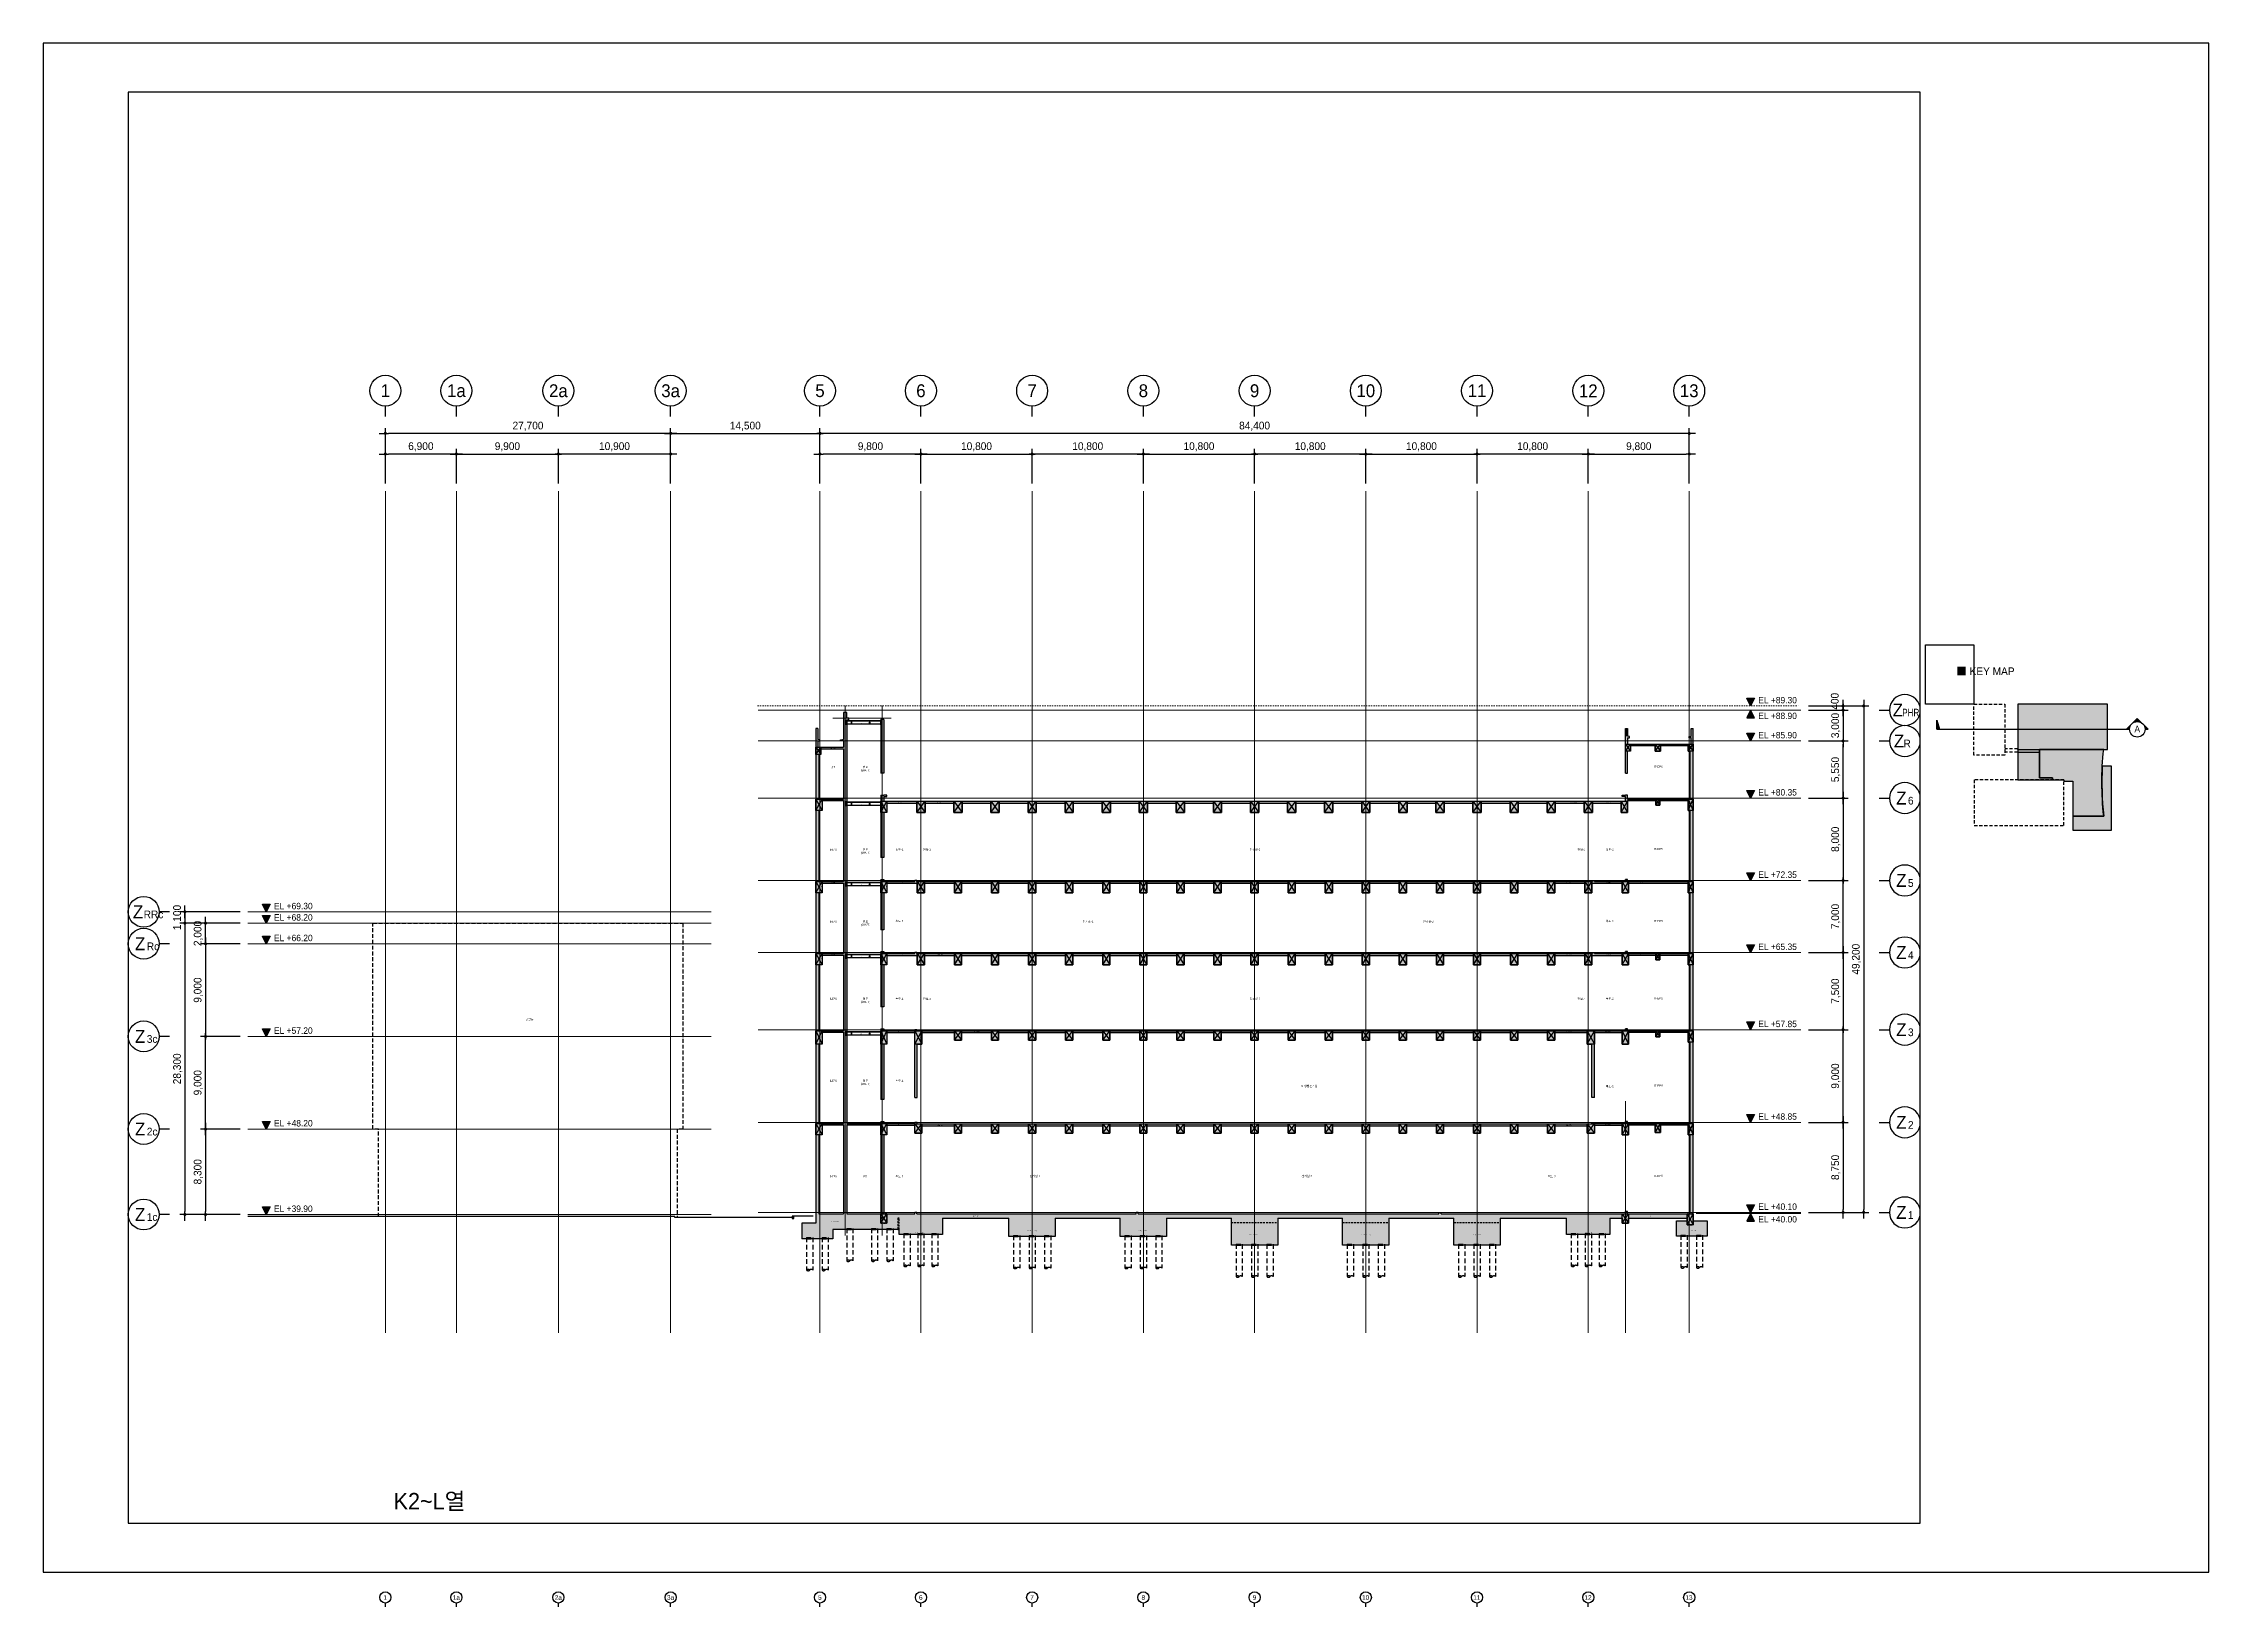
# Model space of a CAD drawing. Header units: millimetres. Extents: x 0 to 841000, y -242618 to -87908.
# Drawn here: x 210250 to 420500, y -239778 to -87908 of the extents above; entities that cross this region are included whole.
import ezdxf
from ezdxf.enums import TextEntityAlignment as Align

# ---------------------------------------------------------------- set-up
doc = ezdxf.new("R2010")
doc.units = ezdxf.units.MM
doc.header["$LTSCALE"] = 250
for name, pattern in [('DOT', [6.35, 0, -6.35]), ('H1', [1.5, 1, -0.5]), ('HID', [2.8, 1.8, -1]), ('HIDDEN', [9.525, 6.35, -3.175]), ('PHANTOM2', [31.75, 15.875, -3.175, 3.175, -3.175, 3.175, -3.175])]:
    doc.linetypes.add(name, pattern=pattern)
doc.layers.get('Defpoints').update_dxf_attribs({"color": 151})
for name, color, linetype in [('A-CON', 2, 'Continuous'), ('A-CON-HID', 4, 'HID'), ('A-DIM', 7, 'Continuous'), ('A-ETC-5', 5, 'Continuous'), ('A-SITE', 3, 'PHANTOM2'), ('A-SYM', 7, 'Continuous'), ('A-SYM-LEVEL', 7, 'Continuous'), ('BOUNDARY_추후 증축', 3, 'H1'), ('KEY', 7, 'Continuous'), ('S-STEEL', 3, 'Continuous'), ('구조SOLID', 253, 'Continuous'), ('기초', 5, 'HIDDEN')]:
    doc.layers.add(name, color=color, linetype=linetype)
doc.layers.add('A-SYM-BUB', color=7, linetype='Continuous', lineweight=25)
doc.layers.add('CEN', color=1, linetype='Continuous', lineweight=9)
for name, color, linetype, plot in [('AS-HIDLINE', 205, 'Continuous', False), ('CK', 221, 'Continuous', False), ('NO-TEXT', 150, 'Continuous', False), ('NOPLOT', 191, 'Continuous', False)]:
    doc.layers.add(name, color=color, linetype=linetype, plot=plot)
doc.styles.add('Gdim', font='Dotum.ttf')
doc.styles.add('Gtx', font='Dotum.ttf')
doc.styles.get("Standard").update_dxf_attribs({"font": 'Dotum.ttf'})
doc.dimstyles.new('G-Xdim', dxfattribs={"dimscale": 30, "dimtxt": 2, "dimasz": 1, "dimexe": 1.2, "dimexo": 1.2, "dimgap": 0, "dimtad": 1, "dimdec": 1, "dimdsep": 46, "dimlunit": 6, "dimtxsty": 'Gdim', "dimcen": 1, "dimse1": 1, "dimse2": 1, "dimsd1": 1, "dimsd2": 1, "dimclrd": 1, "dimclre": 1, "dimclrt": 256, "dimadec": 0, "dimazin": 0, "dimtfac": 1, "dimtdec": 1, "dimtix": 1, "dimtmove": 2, "dimatfit": 1, "dimfxl": 2, "dimtolj": 1, "dimlwd": -1, "dimlwe": -1, "dimarcsym": 0})
doc.dimstyles.new('Gdim250', dxfattribs={"dimscale": 250, "dimtxt": 3, "dimasz": 1.2, "dimexe": 2, "dimexo": 3, "dimgap": 1, "dimtad": 1, "dimdsep": 46, "dimlunit": 6, "dimtxsty": 'Standard', "dimblk1": '_CIDOT', "dimblk2": '_CIDOT', "dimsah": 1, "dimcen": 2.5, "dimdle": 2, "dimclrd": 1, "dimclre": 1, "dimclrt": 3, "dimazin": 2, "dimtfac": 1, "dimtix": 1, "dimtmove": 2, "dimatfit": 3, "dimldrblk": '_CIDOT', "dimfxl": 2, "dimtolj": 1, "dimtzin": 0, "dimarcsym": 0})

# ---------------------------------------------------------------- blocks, each defined once
blk = doc.blocks.new('*D647')
at = {"layer": 'Defpoints', "color": 0, "linetype": 'Continuous', "transparency": 16777216}
for p in [(-200, -1100), (400, -1080), (400, -1100)]:
    blk.add_point(p, dxfattribs=at)
at = {"layer": 'AS-HIDLINE', "linetype": 'Continuous', "transparency": 16777216, "insert": (100, -1050), "char_height": 60, "attachment_point": 5, "style": 'Gdim'}
blk.add_mtext('\\A1;600', dxfattribs=at)
blk = doc.blocks.new('*D648')
at = {"layer": 'Defpoints', "color": 0, "linetype": 'Continuous', "transparency": 16777216}
for p in [(400, 0), (380, 0), (400, -1100)]:
    blk.add_point(p, dxfattribs=at)
at = {"layer": 'AS-HIDLINE', "linetype": 'Continuous', "transparency": 16777216, "insert": (344, -550), "char_height": 60, "attachment_point": 5, "rotation": 90, "style": 'Gdim'}
blk.add_mtext('\\A1;1,100', dxfattribs=at)
blk = doc.blocks.new('*D455')
at = {"layer": 'Defpoints', "color": 0, "linetype": 'Continuous', "transparency": 16777216}
for p in [(-450, -1100), (350, -1080), (350, -1100)]:
    blk.add_point(p, dxfattribs=at)
at = {"layer": 'AS-HIDLINE', "linetype": 'Continuous', "transparency": 16777216, "insert": (-50, -1050), "char_height": 60, "attachment_point": 5, "style": 'Gdim'}
blk.add_mtext('\\A1;800', dxfattribs=at)
blk = doc.blocks.new('*D456')
at = {"layer": 'Defpoints', "color": 0, "linetype": 'Continuous', "transparency": 16777216}
for p in [(350, 0), (330, 0), (350, -1100)]:
    blk.add_point(p, dxfattribs=at)
at = {"layer": 'AS-HIDLINE', "linetype": 'Continuous', "transparency": 16777216, "insert": (294, -550), "char_height": 60, "attachment_point": 5, "rotation": 90, "style": 'Gdim'}
blk.add_mtext('\\A1;1,100', dxfattribs=at)
blk = doc.blocks.new('*D437')
at = {"layer": 'Defpoints', "color": 0, "linetype": 'Continuous', "transparency": 16777216}
for p in [(-450, -1100), (350, -1080), (350, -1100)]:
    blk.add_point(p, dxfattribs=at)
at = {"layer": 'AS-HIDLINE', "linetype": 'Continuous', "transparency": 16777216, "insert": (-50, -1050), "char_height": 60, "attachment_point": 5, "style": 'Gdim'}
blk.add_mtext('\\A1;800', dxfattribs=at)
blk = doc.blocks.new('*D438')
at = {"layer": 'Defpoints', "color": 0, "linetype": 'Continuous', "transparency": 16777216}
for p in [(350, 0), (330, 0), (350, -1100)]:
    blk.add_point(p, dxfattribs=at)
at = {"layer": 'AS-HIDLINE', "linetype": 'Continuous', "transparency": 16777216, "insert": (294, -550), "char_height": 60, "attachment_point": 5, "rotation": 90, "style": 'Gdim'}
blk.add_mtext('\\A1;1,100', dxfattribs=at)
blk = doc.blocks.new('*D439')
at = {"layer": 'Defpoints', "color": 0, "linetype": 'Continuous', "transparency": 16777216}
for p in [(-450, -1100), (350, -1080), (350, -1100)]:
    blk.add_point(p, dxfattribs=at)
at = {"layer": 'AS-HIDLINE', "linetype": 'Continuous', "transparency": 16777216, "insert": (-50, -1050), "char_height": 60, "attachment_point": 5, "style": 'Gdim'}
blk.add_mtext('\\A1;800', dxfattribs=at)
blk = doc.blocks.new('*D440')
at = {"layer": 'Defpoints', "color": 0, "linetype": 'Continuous', "transparency": 16777216}
for p in [(350, 0), (330, 0), (350, -1100)]:
    blk.add_point(p, dxfattribs=at)
at = {"layer": 'AS-HIDLINE', "linetype": 'Continuous', "transparency": 16777216, "insert": (294, -550), "char_height": 60, "attachment_point": 5, "rotation": 90, "style": 'Gdim'}
blk.add_mtext('\\A1;1,100', dxfattribs=at)
blk = doc.blocks.new('*D441')
at = {"layer": 'Defpoints', "color": 0, "linetype": 'Continuous', "transparency": 16777216}
for p in [(-450, -1100), (350, -1080), (350, -1100)]:
    blk.add_point(p, dxfattribs=at)
at = {"layer": 'AS-HIDLINE', "linetype": 'Continuous', "transparency": 16777216, "insert": (-50, -1050), "char_height": 60, "attachment_point": 5, "style": 'Gdim'}
blk.add_mtext('\\A1;800', dxfattribs=at)
blk = doc.blocks.new('*D442')
at = {"layer": 'Defpoints', "color": 0, "linetype": 'Continuous', "transparency": 16777216}
for p in [(350, 0), (330, 0), (350, -1100)]:
    blk.add_point(p, dxfattribs=at)
at = {"layer": 'AS-HIDLINE', "linetype": 'Continuous', "transparency": 16777216, "insert": (294, -550), "char_height": 60, "attachment_point": 5, "rotation": 90, "style": 'Gdim'}
blk.add_mtext('\\A1;1,100', dxfattribs=at)
blk = doc.blocks.new('*D443')
at = {"layer": 'Defpoints', "color": 0, "linetype": 'Continuous', "transparency": 16777216}
for p in [(-450, -1100), (350, -1080), (350, -1100)]:
    blk.add_point(p, dxfattribs=at)
at = {"layer": 'AS-HIDLINE', "linetype": 'Continuous', "transparency": 16777216, "insert": (-50, -1050), "char_height": 60, "attachment_point": 5, "style": 'Gdim'}
blk.add_mtext('\\A1;800', dxfattribs=at)
blk = doc.blocks.new('*D444')
at = {"layer": 'Defpoints', "color": 0, "linetype": 'Continuous', "transparency": 16777216}
for p in [(350, 0), (330, 0), (350, -1100)]:
    blk.add_point(p, dxfattribs=at)
at = {"layer": 'AS-HIDLINE', "linetype": 'Continuous', "transparency": 16777216, "insert": (294, -550), "char_height": 60, "attachment_point": 5, "rotation": 90, "style": 'Gdim'}
blk.add_mtext('\\A1;1,100', dxfattribs=at)
blk = doc.blocks.new('*D615')
at = {"layer": 'Defpoints', "color": 0, "linetype": 'Continuous', "transparency": 16777216}
for p in [(-450, -1100), (350, -1080), (350, -1100)]:
    blk.add_point(p, dxfattribs=at)
at = {"layer": 'AS-HIDLINE', "linetype": 'Continuous', "transparency": 16777216, "insert": (-50, -1050), "char_height": 60, "attachment_point": 5, "style": 'Gdim'}
blk.add_mtext('\\A1;800', dxfattribs=at)
blk = doc.blocks.new('*D616')
at = {"layer": 'Defpoints', "color": 0, "linetype": 'Continuous', "transparency": 16777216}
for p in [(350, 0), (330, 0), (350, -1100)]:
    blk.add_point(p, dxfattribs=at)
at = {"layer": 'AS-HIDLINE', "linetype": 'Continuous', "transparency": 16777216, "insert": (294, -550), "char_height": 60, "attachment_point": 5, "rotation": 90, "style": 'Gdim'}
blk.add_mtext('\\A1;1,100', dxfattribs=at)
blk = doc.blocks.new('*D445')
at = {"layer": 'Defpoints', "color": 0, "linetype": 'Continuous', "transparency": 16777216}
for p in [(-450, -1100), (350, -1080), (350, -1100)]:
    blk.add_point(p, dxfattribs=at)
at = {"layer": 'AS-HIDLINE', "linetype": 'Continuous', "transparency": 16777216, "insert": (-50, -1050), "char_height": 60, "attachment_point": 5, "style": 'Gdim'}
blk.add_mtext('\\A1;800', dxfattribs=at)
blk = doc.blocks.new('*D446')
at = {"layer": 'Defpoints', "color": 0, "linetype": 'Continuous', "transparency": 16777216}
for p in [(350, 0), (330, 0), (350, -1100)]:
    blk.add_point(p, dxfattribs=at)
at = {"layer": 'AS-HIDLINE', "linetype": 'Continuous', "transparency": 16777216, "insert": (294, -550), "char_height": 60, "attachment_point": 5, "rotation": 90, "style": 'Gdim'}
blk.add_mtext('\\A1;1,100', dxfattribs=at)
blk = doc.blocks.new('*D447')
at = {"layer": 'Defpoints', "color": 0, "linetype": 'Continuous', "transparency": 16777216}
for p in [(-450, -1100), (350, -1080), (350, -1100)]:
    blk.add_point(p, dxfattribs=at)
at = {"layer": 'AS-HIDLINE', "linetype": 'Continuous', "transparency": 16777216, "insert": (-50, -1050), "char_height": 60, "attachment_point": 5, "style": 'Gdim'}
blk.add_mtext('\\A1;800', dxfattribs=at)
blk = doc.blocks.new('*D448')
at = {"layer": 'Defpoints', "color": 0, "linetype": 'Continuous', "transparency": 16777216}
for p in [(350, 0), (330, 0), (350, -1100)]:
    blk.add_point(p, dxfattribs=at)
at = {"layer": 'AS-HIDLINE', "linetype": 'Continuous', "transparency": 16777216, "insert": (294, -550), "char_height": 60, "attachment_point": 5, "rotation": 90, "style": 'Gdim'}
blk.add_mtext('\\A1;1,100', dxfattribs=at)
blk = doc.blocks.new('*D449')
at = {"layer": 'Defpoints', "color": 0, "linetype": 'Continuous', "transparency": 16777216}
for p in [(-450, -1100), (350, -1080), (350, -1100)]:
    blk.add_point(p, dxfattribs=at)
at = {"layer": 'AS-HIDLINE', "linetype": 'Continuous', "transparency": 16777216, "insert": (-50, -1050), "char_height": 60, "attachment_point": 5, "style": 'Gdim'}
blk.add_mtext('\\A1;800', dxfattribs=at)
blk = doc.blocks.new('*D450')
at = {"layer": 'Defpoints', "color": 0, "linetype": 'Continuous', "transparency": 16777216}
for p in [(350, 0), (330, 0), (350, -1100)]:
    blk.add_point(p, dxfattribs=at)
at = {"layer": 'AS-HIDLINE', "linetype": 'Continuous', "transparency": 16777216, "insert": (294, -550), "char_height": 60, "attachment_point": 5, "rotation": 90, "style": 'Gdim'}
blk.add_mtext('\\A1;1,100', dxfattribs=at)
blk = doc.blocks.new('*D451')
at = {"layer": 'Defpoints', "color": 0, "linetype": 'Continuous', "transparency": 16777216}
for p in [(-450, -1100), (350, -1080), (350, -1100)]:
    blk.add_point(p, dxfattribs=at)
at = {"layer": 'AS-HIDLINE', "linetype": 'Continuous', "transparency": 16777216, "insert": (-50, -1050), "char_height": 60, "attachment_point": 5, "style": 'Gdim'}
blk.add_mtext('\\A1;800', dxfattribs=at)
blk = doc.blocks.new('*D452')
at = {"layer": 'Defpoints', "color": 0, "linetype": 'Continuous', "transparency": 16777216}
for p in [(350, 0), (330, 0), (350, -1100)]:
    blk.add_point(p, dxfattribs=at)
at = {"layer": 'AS-HIDLINE', "linetype": 'Continuous', "transparency": 16777216, "insert": (294, -550), "char_height": 60, "attachment_point": 5, "rotation": 90, "style": 'Gdim'}
blk.add_mtext('\\A1;1,100', dxfattribs=at)
blk = doc.blocks.new('*D453')
at = {"layer": 'Defpoints', "color": 0, "linetype": 'Continuous', "transparency": 16777216}
for p in [(-450, -1100), (350, -1080), (350, -1100)]:
    blk.add_point(p, dxfattribs=at)
at = {"layer": 'AS-HIDLINE', "linetype": 'Continuous', "transparency": 16777216, "insert": (-50, -1050), "char_height": 60, "attachment_point": 5, "style": 'Gdim'}
blk.add_mtext('\\A1;800', dxfattribs=at)
blk = doc.blocks.new('*D454')
at = {"layer": 'Defpoints', "color": 0, "linetype": 'Continuous', "transparency": 16777216}
for p in [(350, 0), (330, 0), (350, -1100)]:
    blk.add_point(p, dxfattribs=at)
at = {"layer": 'AS-HIDLINE', "linetype": 'Continuous', "transparency": 16777216, "insert": (294, -550), "char_height": 60, "attachment_point": 5, "rotation": 90, "style": 'Gdim'}
blk.add_mtext('\\A1;1,100', dxfattribs=at)
blk = doc.blocks.new('*D421')
at = {"layer": 'Defpoints', "color": 0, "linetype": 'Continuous', "transparency": 16777216}
for p in [(-450, -1100), (350, -1080), (350, -1100)]:
    blk.add_point(p, dxfattribs=at)
at = {"layer": 'AS-HIDLINE', "linetype": 'Continuous', "transparency": 16777216, "insert": (-50, -1050), "char_height": 60, "attachment_point": 5, "style": 'Gdim'}
blk.add_mtext('\\A1;800', dxfattribs=at)
blk = doc.blocks.new('*D422')
at = {"layer": 'Defpoints', "color": 0, "linetype": 'Continuous', "transparency": 16777216}
for p in [(350, 0), (330, 0), (350, -1100)]:
    blk.add_point(p, dxfattribs=at)
at = {"layer": 'AS-HIDLINE', "linetype": 'Continuous', "transparency": 16777216, "insert": (294, -550), "char_height": 60, "attachment_point": 5, "rotation": 90, "style": 'Gdim'}
blk.add_mtext('\\A1;1,100', dxfattribs=at)
blk = doc.blocks.new('*D423')
at = {"layer": 'Defpoints', "color": 0, "linetype": 'Continuous', "transparency": 16777216}
for p in [(-450, -1100), (350, -1080), (350, -1100)]:
    blk.add_point(p, dxfattribs=at)
at = {"layer": 'AS-HIDLINE', "linetype": 'Continuous', "transparency": 16777216, "insert": (-50, -1050), "char_height": 60, "attachment_point": 5, "style": 'Gdim'}
blk.add_mtext('\\A1;800', dxfattribs=at)
blk = doc.blocks.new('*D424')
at = {"layer": 'Defpoints', "color": 0, "linetype": 'Continuous', "transparency": 16777216}
for p in [(350, 0), (330, 0), (350, -1100)]:
    blk.add_point(p, dxfattribs=at)
at = {"layer": 'AS-HIDLINE', "linetype": 'Continuous', "transparency": 16777216, "insert": (294, -550), "char_height": 60, "attachment_point": 5, "rotation": 90, "style": 'Gdim'}
blk.add_mtext('\\A1;1,100', dxfattribs=at)
blk = doc.blocks.new('*D425')
at = {"layer": 'Defpoints', "color": 0, "linetype": 'Continuous', "transparency": 16777216}
for p in [(-450, -1100), (350, -1080), (350, -1100)]:
    blk.add_point(p, dxfattribs=at)
at = {"layer": 'AS-HIDLINE', "linetype": 'Continuous', "transparency": 16777216, "insert": (-50, -1050), "char_height": 60, "attachment_point": 5, "style": 'Gdim'}
blk.add_mtext('\\A1;800', dxfattribs=at)
blk = doc.blocks.new('*D426')
at = {"layer": 'Defpoints', "color": 0, "linetype": 'Continuous', "transparency": 16777216}
for p in [(350, 0), (330, 0), (350, -1100)]:
    blk.add_point(p, dxfattribs=at)
at = {"layer": 'AS-HIDLINE', "linetype": 'Continuous', "transparency": 16777216, "insert": (294, -550), "char_height": 60, "attachment_point": 5, "rotation": 90, "style": 'Gdim'}
blk.add_mtext('\\A1;1,100', dxfattribs=at)
blk = doc.blocks.new('*D427')
at = {"layer": 'Defpoints', "color": 0, "linetype": 'Continuous', "transparency": 16777216}
for p in [(-450, -1100), (350, -1080), (350, -1100)]:
    blk.add_point(p, dxfattribs=at)
at = {"layer": 'AS-HIDLINE', "linetype": 'Continuous', "transparency": 16777216, "insert": (-50, -1050), "char_height": 60, "attachment_point": 5, "style": 'Gdim'}
blk.add_mtext('\\A1;800', dxfattribs=at)
blk = doc.blocks.new('*D428')
at = {"layer": 'Defpoints', "color": 0, "linetype": 'Continuous', "transparency": 16777216}
for p in [(350, 0), (330, 0), (350, -1100)]:
    blk.add_point(p, dxfattribs=at)
at = {"layer": 'AS-HIDLINE', "linetype": 'Continuous', "transparency": 16777216, "insert": (294, -550), "char_height": 60, "attachment_point": 5, "rotation": 90, "style": 'Gdim'}
blk.add_mtext('\\A1;1,100', dxfattribs=at)
blk = doc.blocks.new('*D635')
at = {"layer": 'Defpoints', "color": 0, "linetype": 'Continuous', "transparency": 16777216}
for p in [(-450, -1100), (350, -1080), (350, -1100)]:
    blk.add_point(p, dxfattribs=at)
at = {"layer": 'AS-HIDLINE', "linetype": 'Continuous', "transparency": 16777216, "insert": (-50, -1050), "char_height": 60, "attachment_point": 5, "style": 'Gdim'}
blk.add_mtext('\\A1;800', dxfattribs=at)
blk = doc.blocks.new('*D636')
at = {"layer": 'Defpoints', "color": 0, "linetype": 'Continuous', "transparency": 16777216}
for p in [(350, 0), (330, 0), (350, -1100)]:
    blk.add_point(p, dxfattribs=at)
at = {"layer": 'AS-HIDLINE', "linetype": 'Continuous', "transparency": 16777216, "insert": (294, -550), "char_height": 60, "attachment_point": 5, "rotation": 90, "style": 'Gdim'}
blk.add_mtext('\\A1;1,100', dxfattribs=at)
blk = doc.blocks.new('*D429')
at = {"layer": 'Defpoints', "color": 0, "linetype": 'Continuous', "transparency": 16777216}
for p in [(-450, -1100), (350, -1080), (350, -1100)]:
    blk.add_point(p, dxfattribs=at)
at = {"layer": 'AS-HIDLINE', "linetype": 'Continuous', "transparency": 16777216, "insert": (-50, -1050), "char_height": 60, "attachment_point": 5, "style": 'Gdim'}
blk.add_mtext('\\A1;800', dxfattribs=at)
blk = doc.blocks.new('*D430')
at = {"layer": 'Defpoints', "color": 0, "linetype": 'Continuous', "transparency": 16777216}
for p in [(350, 0), (330, 0), (350, -1100)]:
    blk.add_point(p, dxfattribs=at)
at = {"layer": 'AS-HIDLINE', "linetype": 'Continuous', "transparency": 16777216, "insert": (294, -550), "char_height": 60, "attachment_point": 5, "rotation": 90, "style": 'Gdim'}
blk.add_mtext('\\A1;1,100', dxfattribs=at)
blk = doc.blocks.new('*D431')
at = {"layer": 'Defpoints', "color": 0, "linetype": 'Continuous', "transparency": 16777216}
for p in [(-450, -1100), (350, -1080), (350, -1100)]:
    blk.add_point(p, dxfattribs=at)
at = {"layer": 'AS-HIDLINE', "linetype": 'Continuous', "transparency": 16777216, "insert": (-50, -1050), "char_height": 60, "attachment_point": 5, "style": 'Gdim'}
blk.add_mtext('\\A1;800', dxfattribs=at)
blk = doc.blocks.new('*D432')
at = {"layer": 'Defpoints', "color": 0, "linetype": 'Continuous', "transparency": 16777216}
for p in [(350, 0), (330, 0), (350, -1100)]:
    blk.add_point(p, dxfattribs=at)
at = {"layer": 'AS-HIDLINE', "linetype": 'Continuous', "transparency": 16777216, "insert": (294, -550), "char_height": 60, "attachment_point": 5, "rotation": 90, "style": 'Gdim'}
blk.add_mtext('\\A1;1,100', dxfattribs=at)
blk = doc.blocks.new('*D633')
at = {"layer": 'Defpoints', "color": 0, "linetype": 'Continuous', "transparency": 16777216}
for p in [(-400, -1100), (300, -1080), (300, -1100)]:
    blk.add_point(p, dxfattribs=at)
at = {"layer": 'AS-HIDLINE', "linetype": 'Continuous', "transparency": 16777216, "insert": (-50, -1050), "char_height": 60, "attachment_point": 5, "style": 'Gdim'}
blk.add_mtext('\\A1;700', dxfattribs=at)
blk = doc.blocks.new('*D634')
at = {"layer": 'Defpoints', "color": 0, "linetype": 'Continuous', "transparency": 16777216}
for p in [(300, 0), (280, 0), (300, -1100)]:
    blk.add_point(p, dxfattribs=at)
at = {"layer": 'AS-HIDLINE', "linetype": 'Continuous', "transparency": 16777216, "insert": (244, -550), "char_height": 60, "attachment_point": 5, "rotation": 90, "style": 'Gdim'}
blk.add_mtext('\\A1;1,100', dxfattribs=at)
blk = doc.blocks.new('*D399')
at = {"layer": 'Defpoints', "color": 0, "linetype": 'Continuous', "transparency": 16777216}
for p in [(-200, -1100), (300, -1080), (300, -1100)]:
    blk.add_point(p, dxfattribs=at)
at = {"layer": 'AS-HIDLINE', "linetype": 'Continuous', "transparency": 16777216, "insert": (50, -1050), "char_height": 60, "attachment_point": 5, "style": 'Gdim'}
blk.add_mtext('\\A1;500', dxfattribs=at)
blk = doc.blocks.new('*D400')
at = {"layer": 'Defpoints', "color": 0, "linetype": 'Continuous', "transparency": 16777216}
for p in [(300, 0), (280, 0), (300, -1100)]:
    blk.add_point(p, dxfattribs=at)
at = {"layer": 'AS-HIDLINE', "linetype": 'Continuous', "transparency": 16777216, "insert": (244, -550), "char_height": 60, "attachment_point": 5, "rotation": 90, "style": 'Gdim'}
blk.add_mtext('\\A1;1,100', dxfattribs=at)
blk = doc.blocks.new('*D627')
at = {"layer": 'Defpoints', "color": 0, "linetype": 'Continuous', "transparency": 16777216}
for p in [(-400, -1100), (300, -1080), (300, -1100)]:
    blk.add_point(p, dxfattribs=at)
at = {"layer": 'AS-HIDLINE', "linetype": 'Continuous', "transparency": 16777216, "insert": (-50, -1050), "char_height": 60, "attachment_point": 5, "style": 'Gdim'}
blk.add_mtext('\\A1;700', dxfattribs=at)
blk = doc.blocks.new('*D628')
at = {"layer": 'Defpoints', "color": 0, "linetype": 'Continuous', "transparency": 16777216}
for p in [(300, 0), (280, 0), (300, -1100)]:
    blk.add_point(p, dxfattribs=at)
at = {"layer": 'AS-HIDLINE', "linetype": 'Continuous', "transparency": 16777216, "insert": (244, -550), "char_height": 60, "attachment_point": 5, "rotation": 90, "style": 'Gdim'}
blk.add_mtext('\\A1;1,100', dxfattribs=at)
blk = doc.blocks.new('*D629')
at = {"layer": 'Defpoints', "color": 0, "linetype": 'Continuous', "transparency": 16777216}
for p in [(-300, -1100), (300, -1080), (300, -1100)]:
    blk.add_point(p, dxfattribs=at)
at = {"layer": 'AS-HIDLINE', "linetype": 'Continuous', "transparency": 16777216, "insert": (0, -1050), "char_height": 60, "attachment_point": 5, "style": 'Gdim'}
blk.add_mtext('\\A1;600', dxfattribs=at)
blk = doc.blocks.new('*D630')
at = {"layer": 'Defpoints', "color": 0, "linetype": 'Continuous', "transparency": 16777216}
for p in [(300, 0), (280, 0), (300, -1100)]:
    blk.add_point(p, dxfattribs=at)
at = {"layer": 'AS-HIDLINE', "linetype": 'Continuous', "transparency": 16777216, "insert": (244, -550), "char_height": 60, "attachment_point": 5, "rotation": 90, "style": 'Gdim'}
blk.add_mtext('\\A1;1,100', dxfattribs=at)
blk = doc.blocks.new('*D631')
at = {"layer": 'Defpoints', "color": 0, "linetype": 'Continuous', "transparency": 16777216}
for p in [(-400, -1300), (300, -1280), (300, -1300)]:
    blk.add_point(p, dxfattribs=at)
at = {"layer": 'AS-HIDLINE', "linetype": 'Continuous', "transparency": 16777216, "insert": (-50, -1250), "char_height": 60, "attachment_point": 5, "style": 'Gdim'}
blk.add_mtext('\\A1;700', dxfattribs=at)
blk = doc.blocks.new('*D632')
at = {"layer": 'Defpoints', "color": 0, "linetype": 'Continuous', "transparency": 16777216}
for p in [(300, 0), (280, 0), (300, -1300)]:
    blk.add_point(p, dxfattribs=at)
at = {"layer": 'AS-HIDLINE', "linetype": 'Continuous', "transparency": 16777216, "insert": (244, -650), "char_height": 60, "attachment_point": 5, "rotation": 90, "style": 'Gdim'}
blk.add_mtext('\\A1;1,300', dxfattribs=at)
blk = doc.blocks.new('*D611')
at = {"layer": 'Defpoints', "color": 0, "linetype": 'Continuous', "transparency": 16777216}
for p in [(-400, -900), (300, -880), (300, -900)]:
    blk.add_point(p, dxfattribs=at)
at = {"layer": 'AS-HIDLINE', "linetype": 'Continuous', "transparency": 16777216, "insert": (-50, -850), "char_height": 60, "attachment_point": 5, "style": 'Gdim'}
blk.add_mtext('\\A1;700', dxfattribs=at)
blk = doc.blocks.new('*D612')
at = {"layer": 'Defpoints', "color": 0, "linetype": 'Continuous', "transparency": 16777216}
for p in [(300, 0), (280, 0), (300, -900)]:
    blk.add_point(p, dxfattribs=at)
at = {"layer": 'AS-HIDLINE', "linetype": 'Continuous', "transparency": 16777216, "insert": (250, -450), "char_height": 60, "attachment_point": 5, "rotation": 90, "style": 'Gdim'}
blk.add_mtext('\\A1;900', dxfattribs=at)
blk = doc.blocks.new('*D613')
at = {"layer": 'Defpoints', "color": 0, "linetype": 'Continuous', "transparency": 16777216}
for p in [(-400, -900), (300, -880), (300, -900)]:
    blk.add_point(p, dxfattribs=at)
at = {"layer": 'AS-HIDLINE', "linetype": 'Continuous', "transparency": 16777216, "insert": (-50, -850), "char_height": 60, "attachment_point": 5, "style": 'Gdim'}
blk.add_mtext('\\A1;700', dxfattribs=at)
blk = doc.blocks.new('*D614')
at = {"layer": 'Defpoints', "color": 0, "linetype": 'Continuous', "transparency": 16777216}
for p in [(300, 0), (280, 0), (300, -900)]:
    blk.add_point(p, dxfattribs=at)
at = {"layer": 'AS-HIDLINE', "linetype": 'Continuous', "transparency": 16777216, "insert": (250, -450), "char_height": 60, "attachment_point": 5, "rotation": 90, "style": 'Gdim'}
blk.add_mtext('\\A1;900', dxfattribs=at)
blk = doc.blocks.new('*D623')
at = {"layer": 'Defpoints', "color": 0, "linetype": 'Continuous', "transparency": 16777216}
for p in [(-200, -1100), (400, -1080), (400, -1100)]:
    blk.add_point(p, dxfattribs=at)
at = {"layer": 'AS-HIDLINE', "linetype": 'Continuous', "transparency": 16777216, "insert": (100, -1050), "char_height": 60, "attachment_point": 5, "style": 'Gdim'}
blk.add_mtext('\\A1;600', dxfattribs=at)
blk = doc.blocks.new('*D624')
at = {"layer": 'Defpoints', "color": 0, "linetype": 'Continuous', "transparency": 16777216}
for p in [(400, 0), (380, 0), (400, -1100)]:
    blk.add_point(p, dxfattribs=at)
at = {"layer": 'AS-HIDLINE', "linetype": 'Continuous', "transparency": 16777216, "insert": (344, -550), "char_height": 60, "attachment_point": 5, "rotation": 90, "style": 'Gdim'}
blk.add_mtext('\\A1;1,100', dxfattribs=at)
blk = doc.blocks.new('*D625')
at = {"layer": 'Defpoints', "color": 0, "linetype": 'Continuous', "transparency": 16777216}
for p in [(-200, -1100), (400, -1080), (400, -1100)]:
    blk.add_point(p, dxfattribs=at)
at = {"layer": 'AS-HIDLINE', "linetype": 'Continuous', "transparency": 16777216, "insert": (100, -1050), "char_height": 60, "attachment_point": 5, "style": 'Gdim'}
blk.add_mtext('\\A1;600', dxfattribs=at)
blk = doc.blocks.new('*D626')
at = {"layer": 'Defpoints', "color": 0, "linetype": 'Continuous', "transparency": 16777216}
for p in [(400, 0), (380, 0), (400, -1100)]:
    blk.add_point(p, dxfattribs=at)
at = {"layer": 'AS-HIDLINE', "linetype": 'Continuous', "transparency": 16777216, "insert": (344, -550), "char_height": 60, "attachment_point": 5, "rotation": 90, "style": 'Gdim'}
blk.add_mtext('\\A1;1,100', dxfattribs=at)
blk = doc.blocks.new('*D329')
at = {"layer": 'Defpoints', "color": 0, "linetype": 'Continuous', "transparency": 16777216}
for p in [(-600, -900), (0, -880), (0, -900)]:
    blk.add_point(p, dxfattribs=at)
at = {"layer": 'AS-HIDLINE', "linetype": 'Continuous', "transparency": 16777216, "insert": (-300, -850), "char_height": 60, "attachment_point": 5, "style": 'Gdim'}
blk.add_mtext('\\A1;600', dxfattribs=at)
blk = doc.blocks.new('*D330')
at = {"layer": 'Defpoints', "color": 0, "linetype": 'Continuous', "transparency": 16777216}
for p in [(0, 0), (-20, 0), (0, -900)]:
    blk.add_point(p, dxfattribs=at)
at = {"layer": 'AS-HIDLINE', "linetype": 'Continuous', "transparency": 16777216, "insert": (-50, -450), "char_height": 60, "attachment_point": 5, "rotation": 90, "style": 'Gdim'}
blk.add_mtext('\\A1;900', dxfattribs=at)
blk = doc.blocks.new('*D609')
at = {"layer": 'Defpoints', "color": 0, "linetype": 'Continuous', "transparency": 16777216}
for p in [(-600, -1050), (0, -1030), (0, -1050)]:
    blk.add_point(p, dxfattribs=at)
at = {"layer": 'AS-HIDLINE', "linetype": 'Continuous', "transparency": 16777216, "insert": (-300, -1000), "char_height": 60, "attachment_point": 5, "style": 'Gdim'}
blk.add_mtext('\\A1;600', dxfattribs=at)
blk = doc.blocks.new('*D610')
at = {"layer": 'Defpoints', "color": 0, "linetype": 'Continuous', "transparency": 16777216}
for p in [(0, 0), (-20, 0), (0, -1050)]:
    blk.add_point(p, dxfattribs=at)
at = {"layer": 'AS-HIDLINE', "linetype": 'Continuous', "transparency": 16777216, "insert": (-56, -525), "char_height": 60, "attachment_point": 5, "rotation": 90, "style": 'Gdim'}
blk.add_mtext('\\A1;1,050', dxfattribs=at)
blk = doc.blocks.new('*D617')
at = {"layer": 'Defpoints', "color": 0, "linetype": 'Continuous', "transparency": 16777216}
for p in [(-400, -900), (300, -880), (300, -900)]:
    blk.add_point(p, dxfattribs=at)
at = {"layer": 'AS-HIDLINE', "linetype": 'Continuous', "transparency": 16777216, "insert": (-50, -850), "char_height": 60, "attachment_point": 5, "style": 'Gdim'}
blk.add_mtext('\\A1;700', dxfattribs=at)
blk = doc.blocks.new('*D618')
at = {"layer": 'Defpoints', "color": 0, "linetype": 'Continuous', "transparency": 16777216}
for p in [(300, 0), (280, 0), (300, -900)]:
    blk.add_point(p, dxfattribs=at)
at = {"layer": 'AS-HIDLINE', "linetype": 'Continuous', "transparency": 16777216, "insert": (250, -450), "char_height": 60, "attachment_point": 5, "rotation": 90, "style": 'Gdim'}
blk.add_mtext('\\A1;900', dxfattribs=at)
blk = doc.blocks.new('*D619')
at = {"layer": 'Defpoints', "color": 0, "linetype": 'Continuous', "transparency": 16777216}
for p in [(-400, -900), (300, -880), (300, -900)]:
    blk.add_point(p, dxfattribs=at)
at = {"layer": 'AS-HIDLINE', "linetype": 'Continuous', "transparency": 16777216, "insert": (-50, -850), "char_height": 60, "attachment_point": 5, "style": 'Gdim'}
blk.add_mtext('\\A1;700', dxfattribs=at)
blk = doc.blocks.new('*D620')
at = {"layer": 'Defpoints', "color": 0, "linetype": 'Continuous', "transparency": 16777216}
for p in [(300, 0), (280, 0), (300, -900)]:
    blk.add_point(p, dxfattribs=at)
at = {"layer": 'AS-HIDLINE', "linetype": 'Continuous', "transparency": 16777216, "insert": (250, -450), "char_height": 60, "attachment_point": 5, "rotation": 90, "style": 'Gdim'}
blk.add_mtext('\\A1;900', dxfattribs=at)
blk = doc.blocks.new('*D621')
at = {"layer": 'Defpoints', "color": 0, "linetype": 'Continuous', "transparency": 16777216}
for p in [(-400, -900), (300, -880), (300, -900)]:
    blk.add_point(p, dxfattribs=at)
at = {"layer": 'AS-HIDLINE', "linetype": 'Continuous', "transparency": 16777216, "insert": (-50, -850), "char_height": 60, "attachment_point": 5, "style": 'Gdim'}
blk.add_mtext('\\A1;700', dxfattribs=at)
blk = doc.blocks.new('*D622')
at = {"layer": 'Defpoints', "color": 0, "linetype": 'Continuous', "transparency": 16777216}
for p in [(300, 0), (280, 0), (300, -900)]:
    blk.add_point(p, dxfattribs=at)
at = {"layer": 'AS-HIDLINE', "linetype": 'Continuous', "transparency": 16777216, "insert": (250, -450), "char_height": 60, "attachment_point": 5, "rotation": 90, "style": 'Gdim'}
blk.add_mtext('\\A1;900', dxfattribs=at)
blk = doc.blocks.new('*D561')
at = {"layer": 'Defpoints', "color": 0, "linetype": 'Continuous', "transparency": 16777216}
for p in [(-400, -900), (300, -880), (300, -900)]:
    blk.add_point(p, dxfattribs=at)
at = {"layer": 'AS-HIDLINE', "linetype": 'Continuous', "transparency": 16777216, "insert": (-50, -850), "char_height": 60, "attachment_point": 5, "style": 'Gdim'}
blk.add_mtext('\\A1;700', dxfattribs=at)
blk = doc.blocks.new('*D562')
at = {"layer": 'Defpoints', "color": 0, "linetype": 'Continuous', "transparency": 16777216}
for p in [(300, 0), (280, 0), (300, -900)]:
    blk.add_point(p, dxfattribs=at)
at = {"layer": 'AS-HIDLINE', "linetype": 'Continuous', "transparency": 16777216, "insert": (250, -450), "char_height": 60, "attachment_point": 5, "rotation": 90, "style": 'Gdim'}
blk.add_mtext('\\A1;900', dxfattribs=at)
blk = doc.blocks.new('*D563')
at = {"layer": 'Defpoints', "color": 0, "linetype": 'Continuous', "transparency": 16777216}
for p in [(-400, -900), (300, -880), (300, -900)]:
    blk.add_point(p, dxfattribs=at)
at = {"layer": 'AS-HIDLINE', "linetype": 'Continuous', "transparency": 16777216, "insert": (-50, -850), "char_height": 60, "attachment_point": 5, "style": 'Gdim'}
blk.add_mtext('\\A1;700', dxfattribs=at)
blk = doc.blocks.new('*D564')
at = {"layer": 'Defpoints', "color": 0, "linetype": 'Continuous', "transparency": 16777216}
for p in [(300, 0), (280, 0), (300, -900)]:
    blk.add_point(p, dxfattribs=at)
at = {"layer": 'AS-HIDLINE', "linetype": 'Continuous', "transparency": 16777216, "insert": (250, -450), "char_height": 60, "attachment_point": 5, "rotation": 90, "style": 'Gdim'}
blk.add_mtext('\\A1;900', dxfattribs=at)
blk = doc.blocks.new('*D565')
at = {"layer": 'Defpoints', "color": 0, "linetype": 'Continuous', "transparency": 16777216}
for p in [(-400, -900), (300, -880), (300, -900)]:
    blk.add_point(p, dxfattribs=at)
at = {"layer": 'AS-HIDLINE', "linetype": 'Continuous', "transparency": 16777216, "insert": (-50, -850), "char_height": 60, "attachment_point": 5, "style": 'Gdim'}
blk.add_mtext('\\A1;700', dxfattribs=at)
blk = doc.blocks.new('*D566')
at = {"layer": 'Defpoints', "color": 0, "linetype": 'Continuous', "transparency": 16777216}
for p in [(300, 0), (280, 0), (300, -900)]:
    blk.add_point(p, dxfattribs=at)
at = {"layer": 'AS-HIDLINE', "linetype": 'Continuous', "transparency": 16777216, "insert": (250, -450), "char_height": 60, "attachment_point": 5, "rotation": 90, "style": 'Gdim'}
blk.add_mtext('\\A1;900', dxfattribs=at)
blk = doc.blocks.new('*D567')
at = {"layer": 'Defpoints', "color": 0, "linetype": 'Continuous', "transparency": 16777216}
for p in [(-400, -900), (300, -880), (300, -900)]:
    blk.add_point(p, dxfattribs=at)
at = {"layer": 'AS-HIDLINE', "linetype": 'Continuous', "transparency": 16777216, "insert": (-50, -850), "char_height": 60, "attachment_point": 5, "style": 'Gdim'}
blk.add_mtext('\\A1;700', dxfattribs=at)
blk = doc.blocks.new('*D568')
at = {"layer": 'Defpoints', "color": 0, "linetype": 'Continuous', "transparency": 16777216}
for p in [(300, 0), (280, 0), (300, -900)]:
    blk.add_point(p, dxfattribs=at)
at = {"layer": 'AS-HIDLINE', "linetype": 'Continuous', "transparency": 16777216, "insert": (250, -450), "char_height": 60, "attachment_point": 5, "rotation": 90, "style": 'Gdim'}
blk.add_mtext('\\A1;900', dxfattribs=at)
blk = doc.blocks.new('*D569')
at = {"layer": 'Defpoints', "color": 0, "linetype": 'Continuous', "transparency": 16777216}
for p in [(-400, -900), (300, -880), (300, -900)]:
    blk.add_point(p, dxfattribs=at)
at = {"layer": 'AS-HIDLINE', "linetype": 'Continuous', "transparency": 16777216, "insert": (-50, -850), "char_height": 60, "attachment_point": 5, "style": 'Gdim'}
blk.add_mtext('\\A1;700', dxfattribs=at)
blk = doc.blocks.new('*D570')
at = {"layer": 'Defpoints', "color": 0, "linetype": 'Continuous', "transparency": 16777216}
for p in [(300, 0), (280, 0), (300, -900)]:
    blk.add_point(p, dxfattribs=at)
at = {"layer": 'AS-HIDLINE', "linetype": 'Continuous', "transparency": 16777216, "insert": (250, -450), "char_height": 60, "attachment_point": 5, "rotation": 90, "style": 'Gdim'}
blk.add_mtext('\\A1;900', dxfattribs=at)
blk = doc.blocks.new('*D571')
at = {"layer": 'Defpoints', "color": 0, "linetype": 'Continuous', "transparency": 16777216}
for p in [(-400, -900), (300, -880), (300, -900)]:
    blk.add_point(p, dxfattribs=at)
at = {"layer": 'AS-HIDLINE', "linetype": 'Continuous', "transparency": 16777216, "insert": (-50, -850), "char_height": 60, "attachment_point": 5, "style": 'Gdim'}
blk.add_mtext('\\A1;700', dxfattribs=at)
blk = doc.blocks.new('*D572')
at = {"layer": 'Defpoints', "color": 0, "linetype": 'Continuous', "transparency": 16777216}
for p in [(300, 0), (280, 0), (300, -900)]:
    blk.add_point(p, dxfattribs=at)
at = {"layer": 'AS-HIDLINE', "linetype": 'Continuous', "transparency": 16777216, "insert": (250, -450), "char_height": 60, "attachment_point": 5, "rotation": 90, "style": 'Gdim'}
blk.add_mtext('\\A1;900', dxfattribs=at)
blk = doc.blocks.new('*D573')
at = {"layer": 'Defpoints', "color": 0, "linetype": 'Continuous', "transparency": 16777216}
for p in [(-400, -900), (300, -880), (300, -900)]:
    blk.add_point(p, dxfattribs=at)
at = {"layer": 'AS-HIDLINE', "linetype": 'Continuous', "transparency": 16777216, "insert": (-50, -850), "char_height": 60, "attachment_point": 5, "style": 'Gdim'}
blk.add_mtext('\\A1;700', dxfattribs=at)
blk = doc.blocks.new('*D574')
at = {"layer": 'Defpoints', "color": 0, "linetype": 'Continuous', "transparency": 16777216}
for p in [(300, 0), (280, 0), (300, -900)]:
    blk.add_point(p, dxfattribs=at)
at = {"layer": 'AS-HIDLINE', "linetype": 'Continuous', "transparency": 16777216, "insert": (250, -450), "char_height": 60, "attachment_point": 5, "rotation": 90, "style": 'Gdim'}
blk.add_mtext('\\A1;900', dxfattribs=at)
blk = doc.blocks.new('*D603')
at = {"layer": 'Defpoints', "color": 0, "linetype": 'Continuous', "transparency": 16777216}
for p in [(-400, -900), (300, -880), (300, -900)]:
    blk.add_point(p, dxfattribs=at)
at = {"layer": 'AS-HIDLINE', "linetype": 'Continuous', "transparency": 16777216, "insert": (-50, -850), "char_height": 60, "attachment_point": 5, "style": 'Gdim'}
blk.add_mtext('\\A1;700', dxfattribs=at)
blk = doc.blocks.new('*D604')
at = {"layer": 'Defpoints', "color": 0, "linetype": 'Continuous', "transparency": 16777216}
for p in [(300, 0), (280, 0), (300, -900)]:
    blk.add_point(p, dxfattribs=at)
at = {"layer": 'AS-HIDLINE', "linetype": 'Continuous', "transparency": 16777216, "insert": (250, -450), "char_height": 60, "attachment_point": 5, "rotation": 90, "style": 'Gdim'}
blk.add_mtext('\\A1;900', dxfattribs=at)
blk = doc.blocks.new('*D605')
at = {"layer": 'Defpoints', "color": 0, "linetype": 'Continuous', "transparency": 16777216}
for p in [(-400, -900), (300, -880), (300, -900)]:
    blk.add_point(p, dxfattribs=at)
at = {"layer": 'AS-HIDLINE', "linetype": 'Continuous', "transparency": 16777216, "insert": (-50, -850), "char_height": 60, "attachment_point": 5, "style": 'Gdim'}
blk.add_mtext('\\A1;700', dxfattribs=at)
blk = doc.blocks.new('*D606')
at = {"layer": 'Defpoints', "color": 0, "linetype": 'Continuous', "transparency": 16777216}
for p in [(300, 0), (280, 0), (300, -900)]:
    blk.add_point(p, dxfattribs=at)
at = {"layer": 'AS-HIDLINE', "linetype": 'Continuous', "transparency": 16777216, "insert": (250, -450), "char_height": 60, "attachment_point": 5, "rotation": 90, "style": 'Gdim'}
blk.add_mtext('\\A1;900', dxfattribs=at)
blk = doc.blocks.new('*D607')
at = {"layer": 'Defpoints', "color": 0, "linetype": 'Continuous', "transparency": 16777216}
for p in [(-400, -900), (300, -880), (300, -900)]:
    blk.add_point(p, dxfattribs=at)
at = {"layer": 'AS-HIDLINE', "linetype": 'Continuous', "transparency": 16777216, "insert": (-50, -850), "char_height": 60, "attachment_point": 5, "style": 'Gdim'}
blk.add_mtext('\\A1;700', dxfattribs=at)
blk = doc.blocks.new('*D608')
at = {"layer": 'Defpoints', "color": 0, "linetype": 'Continuous', "transparency": 16777216}
for p in [(300, 0), (280, 0), (300, -900)]:
    blk.add_point(p, dxfattribs=at)
at = {"layer": 'AS-HIDLINE', "linetype": 'Continuous', "transparency": 16777216, "insert": (250, -450), "char_height": 60, "attachment_point": 5, "rotation": 90, "style": 'Gdim'}
blk.add_mtext('\\A1;900', dxfattribs=at)
blk = doc.blocks.new('*D597')
at = {"layer": 'Defpoints', "color": 0, "linetype": 'Continuous', "transparency": 16777216}
for p in [(-400, -900), (300, -880), (300, -900)]:
    blk.add_point(p, dxfattribs=at)
at = {"layer": 'AS-HIDLINE', "linetype": 'Continuous', "transparency": 16777216, "insert": (-50, -850), "char_height": 60, "attachment_point": 5, "style": 'Gdim'}
blk.add_mtext('\\A1;700', dxfattribs=at)
blk = doc.blocks.new('*D598')
at = {"layer": 'Defpoints', "color": 0, "linetype": 'Continuous', "transparency": 16777216}
for p in [(300, 0), (280, 0), (300, -900)]:
    blk.add_point(p, dxfattribs=at)
at = {"layer": 'AS-HIDLINE', "linetype": 'Continuous', "transparency": 16777216, "insert": (250, -450), "char_height": 60, "attachment_point": 5, "rotation": 90, "style": 'Gdim'}
blk.add_mtext('\\A1;900', dxfattribs=at)
blk = doc.blocks.new('*D599')
at = {"layer": 'Defpoints', "color": 0, "linetype": 'Continuous', "transparency": 16777216}
for p in [(-400, -900), (300, -880), (300, -900)]:
    blk.add_point(p, dxfattribs=at)
at = {"layer": 'AS-HIDLINE', "linetype": 'Continuous', "transparency": 16777216, "insert": (-50, -850), "char_height": 60, "attachment_point": 5, "style": 'Gdim'}
blk.add_mtext('\\A1;700', dxfattribs=at)
blk = doc.blocks.new('*D600')
at = {"layer": 'Defpoints', "color": 0, "linetype": 'Continuous', "transparency": 16777216}
for p in [(300, 0), (280, 0), (300, -900)]:
    blk.add_point(p, dxfattribs=at)
at = {"layer": 'AS-HIDLINE', "linetype": 'Continuous', "transparency": 16777216, "insert": (250, -450), "char_height": 60, "attachment_point": 5, "rotation": 90, "style": 'Gdim'}
blk.add_mtext('\\A1;900', dxfattribs=at)
blk = doc.blocks.new('*D601')
at = {"layer": 'Defpoints', "color": 0, "linetype": 'Continuous', "transparency": 16777216}
for p in [(-400, -900), (300, -880), (300, -900)]:
    blk.add_point(p, dxfattribs=at)
at = {"layer": 'AS-HIDLINE', "linetype": 'Continuous', "transparency": 16777216, "insert": (-50, -850), "char_height": 60, "attachment_point": 5, "style": 'Gdim'}
blk.add_mtext('\\A1;700', dxfattribs=at)
blk = doc.blocks.new('*D602')
at = {"layer": 'Defpoints', "color": 0, "linetype": 'Continuous', "transparency": 16777216}
for p in [(300, 0), (280, 0), (300, -900)]:
    blk.add_point(p, dxfattribs=at)
at = {"layer": 'AS-HIDLINE', "linetype": 'Continuous', "transparency": 16777216, "insert": (250, -450), "char_height": 60, "attachment_point": 5, "rotation": 90, "style": 'Gdim'}
blk.add_mtext('\\A1;900', dxfattribs=at)
blk = doc.blocks.new('*D591')
at = {"layer": 'Defpoints', "color": 0, "linetype": 'Continuous', "transparency": 16777216}
for p in [(-400, -900), (300, -880), (300, -900)]:
    blk.add_point(p, dxfattribs=at)
at = {"layer": 'AS-HIDLINE', "linetype": 'Continuous', "transparency": 16777216, "insert": (-50, -850), "char_height": 60, "attachment_point": 5, "style": 'Gdim'}
blk.add_mtext('\\A1;700', dxfattribs=at)
blk = doc.blocks.new('*D592')
at = {"layer": 'Defpoints', "color": 0, "linetype": 'Continuous', "transparency": 16777216}
for p in [(300, 0), (280, 0), (300, -900)]:
    blk.add_point(p, dxfattribs=at)
at = {"layer": 'AS-HIDLINE', "linetype": 'Continuous', "transparency": 16777216, "insert": (250, -450), "char_height": 60, "attachment_point": 5, "rotation": 90, "style": 'Gdim'}
blk.add_mtext('\\A1;900', dxfattribs=at)
blk = doc.blocks.new('*D593')
at = {"layer": 'Defpoints', "color": 0, "linetype": 'Continuous', "transparency": 16777216}
for p in [(-400, -1300), (300, -1280), (300, -1300)]:
    blk.add_point(p, dxfattribs=at)
at = {"layer": 'AS-HIDLINE', "linetype": 'Continuous', "transparency": 16777216, "insert": (-50, -1250), "char_height": 60, "attachment_point": 5, "style": 'Gdim'}
blk.add_mtext('\\A1;700', dxfattribs=at)
blk = doc.blocks.new('*D594')
at = {"layer": 'Defpoints', "color": 0, "linetype": 'Continuous', "transparency": 16777216}
for p in [(300, 0), (280, 0), (300, -1300)]:
    blk.add_point(p, dxfattribs=at)
at = {"layer": 'AS-HIDLINE', "linetype": 'Continuous', "transparency": 16777216, "insert": (244, -650), "char_height": 60, "attachment_point": 5, "rotation": 90, "style": 'Gdim'}
blk.add_mtext('\\A1;1,300', dxfattribs=at)
blk = doc.blocks.new('*D595')
at = {"layer": 'Defpoints', "color": 0, "linetype": 'Continuous', "transparency": 16777216}
for p in [(-200, -1300), (400, -1280), (400, -1300)]:
    blk.add_point(p, dxfattribs=at)
at = {"layer": 'AS-HIDLINE', "linetype": 'Continuous', "transparency": 16777216, "insert": (100, -1250), "char_height": 60, "attachment_point": 5, "style": 'Gdim'}
blk.add_mtext('\\A1;600', dxfattribs=at)
blk = doc.blocks.new('*D596')
at = {"layer": 'Defpoints', "color": 0, "linetype": 'Continuous', "transparency": 16777216}
for p in [(400, 0), (380, 0), (400, -1300)]:
    blk.add_point(p, dxfattribs=at)
at = {"layer": 'AS-HIDLINE', "linetype": 'Continuous', "transparency": 16777216, "insert": (344, -650), "char_height": 60, "attachment_point": 5, "rotation": 90, "style": 'Gdim'}
blk.add_mtext('\\A1;1,300', dxfattribs=at)
blk = doc.blocks.new('*D549')
at = {"layer": 'Defpoints', "color": 0, "linetype": 'Continuous', "transparency": 16777216}
for p in [(-200, -1300), (400, -1280), (400, -1300)]:
    blk.add_point(p, dxfattribs=at)
at = {"layer": 'AS-HIDLINE', "linetype": 'Continuous', "transparency": 16777216, "insert": (100, -1250), "char_height": 60, "attachment_point": 5, "style": 'Gdim'}
blk.add_mtext('\\A1;600', dxfattribs=at)
blk = doc.blocks.new('*D550')
at = {"layer": 'Defpoints', "color": 0, "linetype": 'Continuous', "transparency": 16777216}
for p in [(400, 0), (380, 0), (400, -1300)]:
    blk.add_point(p, dxfattribs=at)
at = {"layer": 'AS-HIDLINE', "linetype": 'Continuous', "transparency": 16777216, "insert": (344, -650), "char_height": 60, "attachment_point": 5, "rotation": 90, "style": 'Gdim'}
blk.add_mtext('\\A1;1,300', dxfattribs=at)
blk = doc.blocks.new('*D551')
at = {"layer": 'Defpoints', "color": 0, "linetype": 'Continuous', "transparency": 16777216}
for p in [(-400, -900), (300, -880), (300, -900)]:
    blk.add_point(p, dxfattribs=at)
at = {"layer": 'AS-HIDLINE', "linetype": 'Continuous', "transparency": 16777216, "insert": (-50, -850), "char_height": 60, "attachment_point": 5, "style": 'Gdim'}
blk.add_mtext('\\A1;700', dxfattribs=at)
blk = doc.blocks.new('*D552')
at = {"layer": 'Defpoints', "color": 0, "linetype": 'Continuous', "transparency": 16777216}
for p in [(300, 0), (280, 0), (300, -900)]:
    blk.add_point(p, dxfattribs=at)
at = {"layer": 'AS-HIDLINE', "linetype": 'Continuous', "transparency": 16777216, "insert": (250, -450), "char_height": 60, "attachment_point": 5, "rotation": 90, "style": 'Gdim'}
blk.add_mtext('\\A1;900', dxfattribs=at)
blk = doc.blocks.new('*D553')
at = {"layer": 'Defpoints', "color": 0, "linetype": 'Continuous', "transparency": 16777216}
for p in [(-400, -900), (300, -880), (300, -900)]:
    blk.add_point(p, dxfattribs=at)
at = {"layer": 'AS-HIDLINE', "linetype": 'Continuous', "transparency": 16777216, "insert": (-50, -850), "char_height": 60, "attachment_point": 5, "style": 'Gdim'}
blk.add_mtext('\\A1;700', dxfattribs=at)
blk = doc.blocks.new('*D554')
at = {"layer": 'Defpoints', "color": 0, "linetype": 'Continuous', "transparency": 16777216}
for p in [(300, 0), (280, 0), (300, -900)]:
    blk.add_point(p, dxfattribs=at)
at = {"layer": 'AS-HIDLINE', "linetype": 'Continuous', "transparency": 16777216, "insert": (250, -450), "char_height": 60, "attachment_point": 5, "rotation": 90, "style": 'Gdim'}
blk.add_mtext('\\A1;900', dxfattribs=at)
blk = doc.blocks.new('*D555')
at = {"layer": 'Defpoints', "color": 0, "linetype": 'Continuous', "transparency": 16777216}
for p in [(-400, -900), (300, -880), (300, -900)]:
    blk.add_point(p, dxfattribs=at)
at = {"layer": 'AS-HIDLINE', "linetype": 'Continuous', "transparency": 16777216, "insert": (-50, -850), "char_height": 60, "attachment_point": 5, "style": 'Gdim'}
blk.add_mtext('\\A1;700', dxfattribs=at)
blk = doc.blocks.new('*D556')
at = {"layer": 'Defpoints', "color": 0, "linetype": 'Continuous', "transparency": 16777216}
for p in [(300, 0), (280, 0), (300, -900)]:
    blk.add_point(p, dxfattribs=at)
at = {"layer": 'AS-HIDLINE', "linetype": 'Continuous', "transparency": 16777216, "insert": (250, -450), "char_height": 60, "attachment_point": 5, "rotation": 90, "style": 'Gdim'}
blk.add_mtext('\\A1;900', dxfattribs=at)
blk = doc.blocks.new('*D557')
at = {"layer": 'Defpoints', "color": 0, "linetype": 'Continuous', "transparency": 16777216}
for p in [(-400, -900), (300, -880), (300, -900)]:
    blk.add_point(p, dxfattribs=at)
at = {"layer": 'AS-HIDLINE', "linetype": 'Continuous', "transparency": 16777216, "insert": (-50, -850), "char_height": 60, "attachment_point": 5, "style": 'Gdim'}
blk.add_mtext('\\A1;700', dxfattribs=at)
blk = doc.blocks.new('*D558')
at = {"layer": 'Defpoints', "color": 0, "linetype": 'Continuous', "transparency": 16777216}
for p in [(300, 0), (280, 0), (300, -900)]:
    blk.add_point(p, dxfattribs=at)
at = {"layer": 'AS-HIDLINE', "linetype": 'Continuous', "transparency": 16777216, "insert": (250, -450), "char_height": 60, "attachment_point": 5, "rotation": 90, "style": 'Gdim'}
blk.add_mtext('\\A1;900', dxfattribs=at)
blk = doc.blocks.new('*D559')
at = {"layer": 'Defpoints', "color": 0, "linetype": 'Continuous', "transparency": 16777216}
for p in [(-400, -900), (300, -880), (300, -900)]:
    blk.add_point(p, dxfattribs=at)
at = {"layer": 'AS-HIDLINE', "linetype": 'Continuous', "transparency": 16777216, "insert": (-50, -850), "char_height": 60, "attachment_point": 5, "style": 'Gdim'}
blk.add_mtext('\\A1;700', dxfattribs=at)
blk = doc.blocks.new('*D560')
at = {"layer": 'Defpoints', "color": 0, "linetype": 'Continuous', "transparency": 16777216}
for p in [(300, 0), (280, 0), (300, -900)]:
    blk.add_point(p, dxfattribs=at)
at = {"layer": 'AS-HIDLINE', "linetype": 'Continuous', "transparency": 16777216, "insert": (250, -450), "char_height": 60, "attachment_point": 5, "rotation": 90, "style": 'Gdim'}
blk.add_mtext('\\A1;900', dxfattribs=at)
blk = doc.blocks.new('*D585')
at = {"layer": 'Defpoints', "color": 0, "linetype": 'Continuous', "transparency": 16777216}
for p in [(-400, -900), (300, -880), (300, -900)]:
    blk.add_point(p, dxfattribs=at)
at = {"layer": 'AS-HIDLINE', "linetype": 'Continuous', "transparency": 16777216, "insert": (-50, -850), "char_height": 60, "attachment_point": 5, "style": 'Gdim'}
blk.add_mtext('\\A1;700', dxfattribs=at)
blk = doc.blocks.new('*D586')
at = {"layer": 'Defpoints', "color": 0, "linetype": 'Continuous', "transparency": 16777216}
for p in [(300, 0), (280, 0), (300, -900)]:
    blk.add_point(p, dxfattribs=at)
at = {"layer": 'AS-HIDLINE', "linetype": 'Continuous', "transparency": 16777216, "insert": (250, -450), "char_height": 60, "attachment_point": 5, "rotation": 90, "style": 'Gdim'}
blk.add_mtext('\\A1;900', dxfattribs=at)
blk = doc.blocks.new('*D587')
at = {"layer": 'Defpoints', "color": 0, "linetype": 'Continuous', "transparency": 16777216}
for p in [(-400, -900), (300, -880), (300, -900)]:
    blk.add_point(p, dxfattribs=at)
at = {"layer": 'AS-HIDLINE', "linetype": 'Continuous', "transparency": 16777216, "insert": (-50, -850), "char_height": 60, "attachment_point": 5, "style": 'Gdim'}
blk.add_mtext('\\A1;700', dxfattribs=at)
blk = doc.blocks.new('*D588')
at = {"layer": 'Defpoints', "color": 0, "linetype": 'Continuous', "transparency": 16777216}
for p in [(300, 0), (280, 0), (300, -900)]:
    blk.add_point(p, dxfattribs=at)
at = {"layer": 'AS-HIDLINE', "linetype": 'Continuous', "transparency": 16777216, "insert": (250, -450), "char_height": 60, "attachment_point": 5, "rotation": 90, "style": 'Gdim'}
blk.add_mtext('\\A1;900', dxfattribs=at)
blk = doc.blocks.new('*D589')
at = {"layer": 'Defpoints', "color": 0, "linetype": 'Continuous', "transparency": 16777216}
for p in [(-400, -900), (300, -880), (300, -900)]:
    blk.add_point(p, dxfattribs=at)
at = {"layer": 'AS-HIDLINE', "linetype": 'Continuous', "transparency": 16777216, "insert": (-50, -850), "char_height": 60, "attachment_point": 5, "style": 'Gdim'}
blk.add_mtext('\\A1;700', dxfattribs=at)
blk = doc.blocks.new('*D590')
at = {"layer": 'Defpoints', "color": 0, "linetype": 'Continuous', "transparency": 16777216}
for p in [(300, 0), (280, 0), (300, -900)]:
    blk.add_point(p, dxfattribs=at)
at = {"layer": 'AS-HIDLINE', "linetype": 'Continuous', "transparency": 16777216, "insert": (250, -450), "char_height": 60, "attachment_point": 5, "rotation": 90, "style": 'Gdim'}
blk.add_mtext('\\A1;900', dxfattribs=at)
blk = doc.blocks.new('*D579')
at = {"layer": 'Defpoints', "color": 0, "linetype": 'Continuous', "transparency": 16777216}
for p in [(-400, -900), (300, -880), (300, -900)]:
    blk.add_point(p, dxfattribs=at)
at = {"layer": 'AS-HIDLINE', "linetype": 'Continuous', "transparency": 16777216, "insert": (-50, -850), "char_height": 60, "attachment_point": 5, "style": 'Gdim'}
blk.add_mtext('\\A1;700', dxfattribs=at)
blk = doc.blocks.new('*D580')
at = {"layer": 'Defpoints', "color": 0, "linetype": 'Continuous', "transparency": 16777216}
for p in [(300, 0), (280, 0), (300, -900)]:
    blk.add_point(p, dxfattribs=at)
at = {"layer": 'AS-HIDLINE', "linetype": 'Continuous', "transparency": 16777216, "insert": (250, -450), "char_height": 60, "attachment_point": 5, "rotation": 90, "style": 'Gdim'}
blk.add_mtext('\\A1;900', dxfattribs=at)
blk = doc.blocks.new('*D581')
at = {"layer": 'Defpoints', "color": 0, "linetype": 'Continuous', "transparency": 16777216}
for p in [(-400, -900), (300, -880), (300, -900)]:
    blk.add_point(p, dxfattribs=at)
at = {"layer": 'AS-HIDLINE', "linetype": 'Continuous', "transparency": 16777216, "insert": (-50, -850), "char_height": 60, "attachment_point": 5, "style": 'Gdim'}
blk.add_mtext('\\A1;700', dxfattribs=at)
blk = doc.blocks.new('*D582')
at = {"layer": 'Defpoints', "color": 0, "linetype": 'Continuous', "transparency": 16777216}
for p in [(300, 0), (280, 0), (300, -900)]:
    blk.add_point(p, dxfattribs=at)
at = {"layer": 'AS-HIDLINE', "linetype": 'Continuous', "transparency": 16777216, "insert": (250, -450), "char_height": 60, "attachment_point": 5, "rotation": 90, "style": 'Gdim'}
blk.add_mtext('\\A1;900', dxfattribs=at)
blk = doc.blocks.new('*D583')
at = {"layer": 'Defpoints', "color": 0, "linetype": 'Continuous', "transparency": 16777216}
for p in [(-400, -900), (300, -880), (300, -900)]:
    blk.add_point(p, dxfattribs=at)
at = {"layer": 'AS-HIDLINE', "linetype": 'Continuous', "transparency": 16777216, "insert": (-50, -850), "char_height": 60, "attachment_point": 5, "style": 'Gdim'}
blk.add_mtext('\\A1;700', dxfattribs=at)
blk = doc.blocks.new('*D584')
at = {"layer": 'Defpoints', "color": 0, "linetype": 'Continuous', "transparency": 16777216}
for p in [(300, 0), (280, 0), (300, -900)]:
    blk.add_point(p, dxfattribs=at)
at = {"layer": 'AS-HIDLINE', "linetype": 'Continuous', "transparency": 16777216, "insert": (250, -450), "char_height": 60, "attachment_point": 5, "rotation": 90, "style": 'Gdim'}
blk.add_mtext('\\A1;900', dxfattribs=at)
blk = doc.blocks.new('*D575')
at = {"layer": 'Defpoints', "color": 0, "linetype": 'Continuous', "transparency": 16777216}
for p in [(-400, -900), (300, -880), (300, -900)]:
    blk.add_point(p, dxfattribs=at)
at = {"layer": 'AS-HIDLINE', "linetype": 'Continuous', "transparency": 16777216, "insert": (-50, -850), "char_height": 60, "attachment_point": 5, "style": 'Gdim'}
blk.add_mtext('\\A1;700', dxfattribs=at)
blk = doc.blocks.new('*D576')
at = {"layer": 'Defpoints', "color": 0, "linetype": 'Continuous', "transparency": 16777216}
for p in [(300, 0), (280, 0), (300, -900)]:
    blk.add_point(p, dxfattribs=at)
at = {"layer": 'AS-HIDLINE', "linetype": 'Continuous', "transparency": 16777216, "insert": (250, -450), "char_height": 60, "attachment_point": 5, "rotation": 90, "style": 'Gdim'}
blk.add_mtext('\\A1;900', dxfattribs=at)
blk = doc.blocks.new('*D389')
at = {"layer": 'Defpoints', "color": 0, "linetype": 'Continuous', "transparency": 16777216}
for p in [(-400, -900), (300, -880), (300, -900)]:
    blk.add_point(p, dxfattribs=at)
at = {"layer": 'AS-HIDLINE', "linetype": 'Continuous', "transparency": 16777216, "insert": (-50, -850), "char_height": 60, "attachment_point": 5, "style": 'Gdim'}
blk.add_mtext('\\A1;700', dxfattribs=at)
blk = doc.blocks.new('*D390')
at = {"layer": 'Defpoints', "color": 0, "linetype": 'Continuous', "transparency": 16777216}
for p in [(300, 0), (280, 0), (300, -900)]:
    blk.add_point(p, dxfattribs=at)
at = {"layer": 'AS-HIDLINE', "linetype": 'Continuous', "transparency": 16777216, "insert": (250, -450), "char_height": 60, "attachment_point": 5, "rotation": 90, "style": 'Gdim'}
blk.add_mtext('\\A1;900', dxfattribs=at)
blk = doc.blocks.new('*D577')
at = {"layer": 'Defpoints', "color": 0, "linetype": 'Continuous', "transparency": 16777216}
for p in [(-400, -900), (300, -880), (300, -900)]:
    blk.add_point(p, dxfattribs=at)
at = {"layer": 'AS-HIDLINE', "linetype": 'Continuous', "transparency": 16777216, "insert": (-50, -850), "char_height": 60, "attachment_point": 5, "style": 'Gdim'}
blk.add_mtext('\\A1;700', dxfattribs=at)
blk = doc.blocks.new('*D578')
at = {"layer": 'Defpoints', "color": 0, "linetype": 'Continuous', "transparency": 16777216}
for p in [(300, 0), (280, 0), (300, -900)]:
    blk.add_point(p, dxfattribs=at)
at = {"layer": 'AS-HIDLINE', "linetype": 'Continuous', "transparency": 16777216, "insert": (250, -450), "char_height": 60, "attachment_point": 5, "rotation": 90, "style": 'Gdim'}
blk.add_mtext('\\A1;900', dxfattribs=at)
blk = doc.blocks.new('*D545')
at = {"layer": 'Defpoints', "color": 0, "linetype": 'Continuous', "transparency": 16777216}
for p in [(-400, -900), (300, -880), (300, -900)]:
    blk.add_point(p, dxfattribs=at)
at = {"layer": 'AS-HIDLINE', "linetype": 'Continuous', "transparency": 16777216, "insert": (-50, -850), "char_height": 60, "attachment_point": 5, "style": 'Gdim'}
blk.add_mtext('\\A1;700', dxfattribs=at)
blk = doc.blocks.new('*D546')
at = {"layer": 'Defpoints', "color": 0, "linetype": 'Continuous', "transparency": 16777216}
for p in [(300, 0), (280, 0), (300, -900)]:
    blk.add_point(p, dxfattribs=at)
at = {"layer": 'AS-HIDLINE', "linetype": 'Continuous', "transparency": 16777216, "insert": (250, -450), "char_height": 60, "attachment_point": 5, "rotation": 90, "style": 'Gdim'}
blk.add_mtext('\\A1;900', dxfattribs=at)
blk = doc.blocks.new('*D547')
at = {"layer": 'Defpoints', "color": 0, "linetype": 'Continuous', "transparency": 16777216}
for p in [(-300, -1300), (300, -1280), (300, -1300)]:
    blk.add_point(p, dxfattribs=at)
at = {"layer": 'AS-HIDLINE', "linetype": 'Continuous', "transparency": 16777216, "insert": (0, -1250), "char_height": 60, "attachment_point": 5, "style": 'Gdim'}
blk.add_mtext('\\A1;600', dxfattribs=at)
blk = doc.blocks.new('*D548')
at = {"layer": 'Defpoints', "color": 0, "linetype": 'Continuous', "transparency": 16777216}
for p in [(300, 0), (280, 0), (300, -1300)]:
    blk.add_point(p, dxfattribs=at)
at = {"layer": 'AS-HIDLINE', "linetype": 'Continuous', "transparency": 16777216, "insert": (244, -650), "char_height": 60, "attachment_point": 5, "rotation": 90, "style": 'Gdim'}
blk.add_mtext('\\A1;1,300', dxfattribs=at)
blk = doc.blocks.new('*D539')
at = {"layer": 'Defpoints', "color": 0, "linetype": 'Continuous', "transparency": 16777216}
for p in [(-400, -1100), (300, -1080), (300, -1100)]:
    blk.add_point(p, dxfattribs=at)
at = {"layer": 'AS-HIDLINE', "linetype": 'Continuous', "transparency": 16777216, "insert": (-50, -1050), "char_height": 60, "attachment_point": 5, "style": 'Gdim'}
blk.add_mtext('\\A1;700', dxfattribs=at)
blk = doc.blocks.new('*D540')
at = {"layer": 'Defpoints', "color": 0, "linetype": 'Continuous', "transparency": 16777216}
for p in [(300, 0), (280, 0), (300, -1100)]:
    blk.add_point(p, dxfattribs=at)
at = {"layer": 'AS-HIDLINE', "linetype": 'Continuous', "transparency": 16777216, "insert": (244, -550), "char_height": 60, "attachment_point": 5, "rotation": 90, "style": 'Gdim'}
blk.add_mtext('\\A1;1,100', dxfattribs=at)
blk = doc.blocks.new('*D541')
at = {"layer": 'Defpoints', "color": 0, "linetype": 'Continuous', "transparency": 16777216}
for p in [(-200, -1100), (400, -1080), (400, -1100)]:
    blk.add_point(p, dxfattribs=at)
at = {"layer": 'AS-HIDLINE', "linetype": 'Continuous', "transparency": 16777216, "insert": (100, -1050), "char_height": 60, "attachment_point": 5, "style": 'Gdim'}
blk.add_mtext('\\A1;600', dxfattribs=at)
blk = doc.blocks.new('*D542')
at = {"layer": 'Defpoints', "color": 0, "linetype": 'Continuous', "transparency": 16777216}
for p in [(400, 0), (380, 0), (400, -1100)]:
    blk.add_point(p, dxfattribs=at)
at = {"layer": 'AS-HIDLINE', "linetype": 'Continuous', "transparency": 16777216, "insert": (344, -550), "char_height": 60, "attachment_point": 5, "rotation": 90, "style": 'Gdim'}
blk.add_mtext('\\A1;1,100', dxfattribs=at)
blk = doc.blocks.new('*D543')
at = {"layer": 'Defpoints', "color": 0, "linetype": 'Continuous', "transparency": 16777216}
for p in [(-200, -1100), (400, -1080), (400, -1100)]:
    blk.add_point(p, dxfattribs=at)
at = {"layer": 'AS-HIDLINE', "linetype": 'Continuous', "transparency": 16777216, "insert": (100, -1050), "char_height": 60, "attachment_point": 5, "style": 'Gdim'}
blk.add_mtext('\\A1;600', dxfattribs=at)
blk = doc.blocks.new('*D544')
at = {"layer": 'Defpoints', "color": 0, "linetype": 'Continuous', "transparency": 16777216}
for p in [(400, 0), (380, 0), (400, -1100)]:
    blk.add_point(p, dxfattribs=at)
at = {"layer": 'AS-HIDLINE', "linetype": 'Continuous', "transparency": 16777216, "insert": (344, -550), "char_height": 60, "attachment_point": 5, "rotation": 90, "style": 'Gdim'}
blk.add_mtext('\\A1;1,100', dxfattribs=at)
blk = doc.blocks.new('*D533')
at = {"layer": 'Defpoints', "color": 0, "linetype": 'Continuous', "transparency": 16777216}
for p in [(-400, -1100), (300, -1080), (300, -1100)]:
    blk.add_point(p, dxfattribs=at)
at = {"layer": 'AS-HIDLINE', "linetype": 'Continuous', "transparency": 16777216, "insert": (-50, -1050), "char_height": 60, "attachment_point": 5, "style": 'Gdim'}
blk.add_mtext('\\A1;700', dxfattribs=at)
blk = doc.blocks.new('*D534')
at = {"layer": 'Defpoints', "color": 0, "linetype": 'Continuous', "transparency": 16777216}
for p in [(300, 0), (280, 0), (300, -1100)]:
    blk.add_point(p, dxfattribs=at)
at = {"layer": 'AS-HIDLINE', "linetype": 'Continuous', "transparency": 16777216, "insert": (244, -550), "char_height": 60, "attachment_point": 5, "rotation": 90, "style": 'Gdim'}
blk.add_mtext('\\A1;1,100', dxfattribs=at)
blk = doc.blocks.new('*D535')
at = {"layer": 'Defpoints', "color": 0, "linetype": 'Continuous', "transparency": 16777216}
for p in [(-400, -1100), (300, -1080), (300, -1100)]:
    blk.add_point(p, dxfattribs=at)
at = {"layer": 'AS-HIDLINE', "linetype": 'Continuous', "transparency": 16777216, "insert": (-50, -1050), "char_height": 60, "attachment_point": 5, "style": 'Gdim'}
blk.add_mtext('\\A1;700', dxfattribs=at)
blk = doc.blocks.new('*D536')
at = {"layer": 'Defpoints', "color": 0, "linetype": 'Continuous', "transparency": 16777216}
for p in [(300, 0), (280, 0), (300, -1100)]:
    blk.add_point(p, dxfattribs=at)
at = {"layer": 'AS-HIDLINE', "linetype": 'Continuous', "transparency": 16777216, "insert": (244, -550), "char_height": 60, "attachment_point": 5, "rotation": 90, "style": 'Gdim'}
blk.add_mtext('\\A1;1,100', dxfattribs=at)
blk = doc.blocks.new('*D537')
at = {"layer": 'Defpoints', "color": 0, "linetype": 'Continuous', "transparency": 16777216}
for p in [(-400, -1100), (300, -1080), (300, -1100)]:
    blk.add_point(p, dxfattribs=at)
at = {"layer": 'AS-HIDLINE', "linetype": 'Continuous', "transparency": 16777216, "insert": (-50, -1050), "char_height": 60, "attachment_point": 5, "style": 'Gdim'}
blk.add_mtext('\\A1;700', dxfattribs=at)
blk = doc.blocks.new('*D538')
at = {"layer": 'Defpoints', "color": 0, "linetype": 'Continuous', "transparency": 16777216}
for p in [(300, 0), (280, 0), (300, -1100)]:
    blk.add_point(p, dxfattribs=at)
at = {"layer": 'AS-HIDLINE', "linetype": 'Continuous', "transparency": 16777216, "insert": (244, -550), "char_height": 60, "attachment_point": 5, "rotation": 90, "style": 'Gdim'}
blk.add_mtext('\\A1;1,100', dxfattribs=at)
blk = doc.blocks.new('*D507')
at = {"layer": 'Defpoints', "color": 0, "linetype": 'Continuous', "transparency": 16777216}
for p in [(-400, -1100), (300, -1080), (300, -1100)]:
    blk.add_point(p, dxfattribs=at)
at = {"layer": 'AS-HIDLINE', "linetype": 'Continuous', "transparency": 16777216, "insert": (-50, -1050), "char_height": 60, "attachment_point": 5, "style": 'Gdim'}
blk.add_mtext('\\A1;700', dxfattribs=at)
blk = doc.blocks.new('*D508')
at = {"layer": 'Defpoints', "color": 0, "linetype": 'Continuous', "transparency": 16777216}
for p in [(300, 0), (280, 0), (300, -1100)]:
    blk.add_point(p, dxfattribs=at)
at = {"layer": 'AS-HIDLINE', "linetype": 'Continuous', "transparency": 16777216, "insert": (244, -550), "char_height": 60, "attachment_point": 5, "rotation": 90, "style": 'Gdim'}
blk.add_mtext('\\A1;1,100', dxfattribs=at)
blk = doc.blocks.new('*D509')
at = {"layer": 'Defpoints', "color": 0, "linetype": 'Continuous', "transparency": 16777216}
for p in [(-400, -1100), (300, -1080), (300, -1100)]:
    blk.add_point(p, dxfattribs=at)
at = {"layer": 'AS-HIDLINE', "linetype": 'Continuous', "transparency": 16777216, "insert": (-50, -1050), "char_height": 60, "attachment_point": 5, "style": 'Gdim'}
blk.add_mtext('\\A1;700', dxfattribs=at)
blk = doc.blocks.new('*D510')
at = {"layer": 'Defpoints', "color": 0, "linetype": 'Continuous', "transparency": 16777216}
for p in [(300, 0), (280, 0), (300, -1100)]:
    blk.add_point(p, dxfattribs=at)
at = {"layer": 'AS-HIDLINE', "linetype": 'Continuous', "transparency": 16777216, "insert": (244, -550), "char_height": 60, "attachment_point": 5, "rotation": 90, "style": 'Gdim'}
blk.add_mtext('\\A1;1,100', dxfattribs=at)
blk = doc.blocks.new('*D511')
at = {"layer": 'Defpoints', "color": 0, "linetype": 'Continuous', "transparency": 16777216}
for p in [(-400, -1100), (300, -1080), (300, -1100)]:
    blk.add_point(p, dxfattribs=at)
at = {"layer": 'AS-HIDLINE', "linetype": 'Continuous', "transparency": 16777216, "insert": (-50, -1050), "char_height": 60, "attachment_point": 5, "style": 'Gdim'}
blk.add_mtext('\\A1;700', dxfattribs=at)
blk = doc.blocks.new('*D512')
at = {"layer": 'Defpoints', "color": 0, "linetype": 'Continuous', "transparency": 16777216}
for p in [(300, 0), (280, 0), (300, -1100)]:
    blk.add_point(p, dxfattribs=at)
at = {"layer": 'AS-HIDLINE', "linetype": 'Continuous', "transparency": 16777216, "insert": (244, -550), "char_height": 60, "attachment_point": 5, "rotation": 90, "style": 'Gdim'}
blk.add_mtext('\\A1;1,100', dxfattribs=at)
blk = doc.blocks.new('*D513')
at = {"layer": 'Defpoints', "color": 0, "linetype": 'Continuous', "transparency": 16777216}
for p in [(-400, -1100), (300, -1080), (300, -1100)]:
    blk.add_point(p, dxfattribs=at)
at = {"layer": 'AS-HIDLINE', "linetype": 'Continuous', "transparency": 16777216, "insert": (-50, -1050), "char_height": 60, "attachment_point": 5, "style": 'Gdim'}
blk.add_mtext('\\A1;700', dxfattribs=at)
blk = doc.blocks.new('*D514')
at = {"layer": 'Defpoints', "color": 0, "linetype": 'Continuous', "transparency": 16777216}
for p in [(300, 0), (280, 0), (300, -1100)]:
    blk.add_point(p, dxfattribs=at)
at = {"layer": 'AS-HIDLINE', "linetype": 'Continuous', "transparency": 16777216, "insert": (244, -550), "char_height": 60, "attachment_point": 5, "rotation": 90, "style": 'Gdim'}
blk.add_mtext('\\A1;1,100', dxfattribs=at)
blk = doc.blocks.new('*D515')
at = {"layer": 'Defpoints', "color": 0, "linetype": 'Continuous', "transparency": 16777216}
for p in [(-400, -1100), (300, -1080), (300, -1100)]:
    blk.add_point(p, dxfattribs=at)
at = {"layer": 'AS-HIDLINE', "linetype": 'Continuous', "transparency": 16777216, "insert": (-50, -1050), "char_height": 60, "attachment_point": 5, "style": 'Gdim'}
blk.add_mtext('\\A1;700', dxfattribs=at)
blk = doc.blocks.new('*D516')
at = {"layer": 'Defpoints', "color": 0, "linetype": 'Continuous', "transparency": 16777216}
for p in [(300, 0), (280, 0), (300, -1100)]:
    blk.add_point(p, dxfattribs=at)
at = {"layer": 'AS-HIDLINE', "linetype": 'Continuous', "transparency": 16777216, "insert": (244, -550), "char_height": 60, "attachment_point": 5, "rotation": 90, "style": 'Gdim'}
blk.add_mtext('\\A1;1,100', dxfattribs=at)
blk = doc.blocks.new('*D517')
at = {"layer": 'Defpoints', "color": 0, "linetype": 'Continuous', "transparency": 16777216}
for p in [(-400, -1100), (300, -1080), (300, -1100)]:
    blk.add_point(p, dxfattribs=at)
at = {"layer": 'AS-HIDLINE', "linetype": 'Continuous', "transparency": 16777216, "insert": (-50, -1050), "char_height": 60, "attachment_point": 5, "style": 'Gdim'}
blk.add_mtext('\\A1;700', dxfattribs=at)
blk = doc.blocks.new('*D518')
at = {"layer": 'Defpoints', "color": 0, "linetype": 'Continuous', "transparency": 16777216}
for p in [(300, 0), (280, 0), (300, -1100)]:
    blk.add_point(p, dxfattribs=at)
at = {"layer": 'AS-HIDLINE', "linetype": 'Continuous', "transparency": 16777216, "insert": (244, -550), "char_height": 60, "attachment_point": 5, "rotation": 90, "style": 'Gdim'}
blk.add_mtext('\\A1;1,100', dxfattribs=at)
blk = doc.blocks.new('*D519')
at = {"layer": 'Defpoints', "color": 0, "linetype": 'Continuous', "transparency": 16777216}
for p in [(-400, -1100), (300, -1080), (300, -1100)]:
    blk.add_point(p, dxfattribs=at)
at = {"layer": 'AS-HIDLINE', "linetype": 'Continuous', "transparency": 16777216, "insert": (-50, -1050), "char_height": 60, "attachment_point": 5, "style": 'Gdim'}
blk.add_mtext('\\A1;700', dxfattribs=at)
blk = doc.blocks.new('*D520')
at = {"layer": 'Defpoints', "color": 0, "linetype": 'Continuous', "transparency": 16777216}
for p in [(300, 0), (280, 0), (300, -1100)]:
    blk.add_point(p, dxfattribs=at)
at = {"layer": 'AS-HIDLINE', "linetype": 'Continuous', "transparency": 16777216, "insert": (244, -550), "char_height": 60, "attachment_point": 5, "rotation": 90, "style": 'Gdim'}
blk.add_mtext('\\A1;1,100', dxfattribs=at)
blk = doc.blocks.new('*D521')
at = {"layer": 'Defpoints', "color": 0, "linetype": 'Continuous', "transparency": 16777216}
for p in [(-400, -1100), (300, -1080), (300, -1100)]:
    blk.add_point(p, dxfattribs=at)
at = {"layer": 'AS-HIDLINE', "linetype": 'Continuous', "transparency": 16777216, "insert": (-50, -1050), "char_height": 60, "attachment_point": 5, "style": 'Gdim'}
blk.add_mtext('\\A1;700', dxfattribs=at)
blk = doc.blocks.new('*D522')
at = {"layer": 'Defpoints', "color": 0, "linetype": 'Continuous', "transparency": 16777216}
for p in [(300, 0), (280, 0), (300, -1100)]:
    blk.add_point(p, dxfattribs=at)
at = {"layer": 'AS-HIDLINE', "linetype": 'Continuous', "transparency": 16777216, "insert": (244, -550), "char_height": 60, "attachment_point": 5, "rotation": 90, "style": 'Gdim'}
blk.add_mtext('\\A1;1,100', dxfattribs=at)
blk = doc.blocks.new('*D523')
at = {"layer": 'Defpoints', "color": 0, "linetype": 'Continuous', "transparency": 16777216}
for p in [(-400, -1100), (300, -1080), (300, -1100)]:
    blk.add_point(p, dxfattribs=at)
at = {"layer": 'AS-HIDLINE', "linetype": 'Continuous', "transparency": 16777216, "insert": (-50, -1050), "char_height": 60, "attachment_point": 5, "style": 'Gdim'}
blk.add_mtext('\\A1;700', dxfattribs=at)
blk = doc.blocks.new('*D524')
at = {"layer": 'Defpoints', "color": 0, "linetype": 'Continuous', "transparency": 16777216}
for p in [(300, 0), (280, 0), (300, -1100)]:
    blk.add_point(p, dxfattribs=at)
at = {"layer": 'AS-HIDLINE', "linetype": 'Continuous', "transparency": 16777216, "insert": (244, -550), "char_height": 60, "attachment_point": 5, "rotation": 90, "style": 'Gdim'}
blk.add_mtext('\\A1;1,100', dxfattribs=at)
blk = doc.blocks.new('*D525')
at = {"layer": 'Defpoints', "color": 0, "linetype": 'Continuous', "transparency": 16777216}
for p in [(-400, -1100), (300, -1080), (300, -1100)]:
    blk.add_point(p, dxfattribs=at)
at = {"layer": 'AS-HIDLINE', "linetype": 'Continuous', "transparency": 16777216, "insert": (-50, -1050), "char_height": 60, "attachment_point": 5, "style": 'Gdim'}
blk.add_mtext('\\A1;700', dxfattribs=at)
blk = doc.blocks.new('*D526')
at = {"layer": 'Defpoints', "color": 0, "linetype": 'Continuous', "transparency": 16777216}
for p in [(300, 0), (280, 0), (300, -1100)]:
    blk.add_point(p, dxfattribs=at)
at = {"layer": 'AS-HIDLINE', "linetype": 'Continuous', "transparency": 16777216, "insert": (244, -550), "char_height": 60, "attachment_point": 5, "rotation": 90, "style": 'Gdim'}
blk.add_mtext('\\A1;1,100', dxfattribs=at)
blk = doc.blocks.new('*D527')
at = {"layer": 'Defpoints', "color": 0, "linetype": 'Continuous', "transparency": 16777216}
for p in [(-400, -1100), (300, -1080), (300, -1100)]:
    blk.add_point(p, dxfattribs=at)
at = {"layer": 'AS-HIDLINE', "linetype": 'Continuous', "transparency": 16777216, "insert": (-50, -1050), "char_height": 60, "attachment_point": 5, "style": 'Gdim'}
blk.add_mtext('\\A1;700', dxfattribs=at)
blk = doc.blocks.new('*D528')
at = {"layer": 'Defpoints', "color": 0, "linetype": 'Continuous', "transparency": 16777216}
for p in [(300, 0), (280, 0), (300, -1100)]:
    blk.add_point(p, dxfattribs=at)
at = {"layer": 'AS-HIDLINE', "linetype": 'Continuous', "transparency": 16777216, "insert": (244, -550), "char_height": 60, "attachment_point": 5, "rotation": 90, "style": 'Gdim'}
blk.add_mtext('\\A1;1,100', dxfattribs=at)
blk = doc.blocks.new('*D529')
at = {"layer": 'Defpoints', "color": 0, "linetype": 'Continuous', "transparency": 16777216}
for p in [(-400, -1100), (300, -1080), (300, -1100)]:
    blk.add_point(p, dxfattribs=at)
at = {"layer": 'AS-HIDLINE', "linetype": 'Continuous', "transparency": 16777216, "insert": (-50, -1050), "char_height": 60, "attachment_point": 5, "style": 'Gdim'}
blk.add_mtext('\\A1;700', dxfattribs=at)
blk = doc.blocks.new('*D530')
at = {"layer": 'Defpoints', "color": 0, "linetype": 'Continuous', "transparency": 16777216}
for p in [(300, 0), (280, 0), (300, -1100)]:
    blk.add_point(p, dxfattribs=at)
at = {"layer": 'AS-HIDLINE', "linetype": 'Continuous', "transparency": 16777216, "insert": (244, -550), "char_height": 60, "attachment_point": 5, "rotation": 90, "style": 'Gdim'}
blk.add_mtext('\\A1;1,100', dxfattribs=at)
blk = doc.blocks.new('*D531')
at = {"layer": 'Defpoints', "color": 0, "linetype": 'Continuous', "transparency": 16777216}
for p in [(-400, -1100), (300, -1080), (300, -1100)]:
    blk.add_point(p, dxfattribs=at)
at = {"layer": 'AS-HIDLINE', "linetype": 'Continuous', "transparency": 16777216, "insert": (-50, -1050), "char_height": 60, "attachment_point": 5, "style": 'Gdim'}
blk.add_mtext('\\A1;700', dxfattribs=at)
blk = doc.blocks.new('*D532')
at = {"layer": 'Defpoints', "color": 0, "linetype": 'Continuous', "transparency": 16777216}
for p in [(300, 0), (280, 0), (300, -1100)]:
    blk.add_point(p, dxfattribs=at)
at = {"layer": 'AS-HIDLINE', "linetype": 'Continuous', "transparency": 16777216, "insert": (244, -550), "char_height": 60, "attachment_point": 5, "rotation": 90, "style": 'Gdim'}
blk.add_mtext('\\A1;1,100', dxfattribs=at)
blk = doc.blocks.new('*D465')
at = {"layer": 'Defpoints', "color": 0, "linetype": 'Continuous', "transparency": 16777216}
for p in [(-300, -1100), (300, -1080), (300, -1100)]:
    blk.add_point(p, dxfattribs=at)
at = {"layer": 'AS-HIDLINE', "linetype": 'Continuous', "transparency": 16777216, "insert": (0, -1050), "char_height": 60, "attachment_point": 5, "style": 'Gdim'}
blk.add_mtext('\\A1;600', dxfattribs=at)
blk = doc.blocks.new('*D466')
at = {"layer": 'Defpoints', "color": 0, "linetype": 'Continuous', "transparency": 16777216}
for p in [(300, 0), (280, 0), (300, -1100)]:
    blk.add_point(p, dxfattribs=at)
at = {"layer": 'AS-HIDLINE', "linetype": 'Continuous', "transparency": 16777216, "insert": (244, -550), "char_height": 60, "attachment_point": 5, "rotation": 90, "style": 'Gdim'}
blk.add_mtext('\\A1;1,100', dxfattribs=at)
blk = doc.blocks.new('*D397')
at = {"layer": 'Defpoints', "color": 0, "linetype": 'Continuous', "transparency": 16777216}
for p in [(-400, -1100), (300, -1080), (300, -1100)]:
    blk.add_point(p, dxfattribs=at)
at = {"layer": 'AS-HIDLINE', "linetype": 'Continuous', "transparency": 16777216, "insert": (-50, -1050), "char_height": 60, "attachment_point": 5, "style": 'Gdim'}
blk.add_mtext('\\A1;700', dxfattribs=at)
blk = doc.blocks.new('*D398')
at = {"layer": 'Defpoints', "color": 0, "linetype": 'Continuous', "transparency": 16777216}
for p in [(300, 0), (280, 0), (300, -1100)]:
    blk.add_point(p, dxfattribs=at)
at = {"layer": 'AS-HIDLINE', "linetype": 'Continuous', "transparency": 16777216, "insert": (244, -550), "char_height": 60, "attachment_point": 5, "rotation": 90, "style": 'Gdim'}
blk.add_mtext('\\A1;1,100', dxfattribs=at)
blk = doc.blocks.new('*D499')
at = {"layer": 'Defpoints', "color": 0, "linetype": 'Continuous', "transparency": 16777216}
for p in [(-400, -1100), (300, -1080), (300, -1100)]:
    blk.add_point(p, dxfattribs=at)
at = {"layer": 'AS-HIDLINE', "linetype": 'Continuous', "transparency": 16777216, "insert": (-50, -1050), "char_height": 60, "attachment_point": 5, "style": 'Gdim'}
blk.add_mtext('\\A1;700', dxfattribs=at)
blk = doc.blocks.new('*D500')
at = {"layer": 'Defpoints', "color": 0, "linetype": 'Continuous', "transparency": 16777216}
for p in [(300, 0), (280, 0), (300, -1100)]:
    blk.add_point(p, dxfattribs=at)
at = {"layer": 'AS-HIDLINE', "linetype": 'Continuous', "transparency": 16777216, "insert": (244, -550), "char_height": 60, "attachment_point": 5, "rotation": 90, "style": 'Gdim'}
blk.add_mtext('\\A1;1,100', dxfattribs=at)
blk = doc.blocks.new('*D501')
at = {"layer": 'Defpoints', "color": 0, "linetype": 'Continuous', "transparency": 16777216}
for p in [(-400, -1100), (300, -1080), (300, -1100)]:
    blk.add_point(p, dxfattribs=at)
at = {"layer": 'AS-HIDLINE', "linetype": 'Continuous', "transparency": 16777216, "insert": (-50, -1050), "char_height": 60, "attachment_point": 5, "style": 'Gdim'}
blk.add_mtext('\\A1;700', dxfattribs=at)
blk = doc.blocks.new('*D502')
at = {"layer": 'Defpoints', "color": 0, "linetype": 'Continuous', "transparency": 16777216}
for p in [(300, 0), (280, 0), (300, -1100)]:
    blk.add_point(p, dxfattribs=at)
at = {"layer": 'AS-HIDLINE', "linetype": 'Continuous', "transparency": 16777216, "insert": (244, -550), "char_height": 60, "attachment_point": 5, "rotation": 90, "style": 'Gdim'}
blk.add_mtext('\\A1;1,100', dxfattribs=at)
blk = doc.blocks.new('*D503')
at = {"layer": 'Defpoints', "color": 0, "linetype": 'Continuous', "transparency": 16777216}
for p in [(-200, -1100), (400, -1080), (400, -1100)]:
    blk.add_point(p, dxfattribs=at)
at = {"layer": 'AS-HIDLINE', "linetype": 'Continuous', "transparency": 16777216, "insert": (100, -1050), "char_height": 60, "attachment_point": 5, "style": 'Gdim'}
blk.add_mtext('\\A1;600', dxfattribs=at)
blk = doc.blocks.new('*D504')
at = {"layer": 'Defpoints', "color": 0, "linetype": 'Continuous', "transparency": 16777216}
for p in [(400, 0), (380, 0), (400, -1100)]:
    blk.add_point(p, dxfattribs=at)
at = {"layer": 'AS-HIDLINE', "linetype": 'Continuous', "transparency": 16777216, "insert": (344, -550), "char_height": 60, "attachment_point": 5, "rotation": 90, "style": 'Gdim'}
blk.add_mtext('\\A1;1,100', dxfattribs=at)
blk = doc.blocks.new('*D505')
at = {"layer": 'Defpoints', "color": 0, "linetype": 'Continuous', "transparency": 16777216}
for p in [(-200, -1100), (400, -1080), (400, -1100)]:
    blk.add_point(p, dxfattribs=at)
at = {"layer": 'AS-HIDLINE', "linetype": 'Continuous', "transparency": 16777216, "insert": (100, -1050), "char_height": 60, "attachment_point": 5, "style": 'Gdim'}
blk.add_mtext('\\A1;600', dxfattribs=at)
blk = doc.blocks.new('*D506')
at = {"layer": 'Defpoints', "color": 0, "linetype": 'Continuous', "transparency": 16777216}
for p in [(400, 0), (380, 0), (400, -1100)]:
    blk.add_point(p, dxfattribs=at)
at = {"layer": 'AS-HIDLINE', "linetype": 'Continuous', "transparency": 16777216, "insert": (344, -550), "char_height": 60, "attachment_point": 5, "rotation": 90, "style": 'Gdim'}
blk.add_mtext('\\A1;1,100', dxfattribs=at)
blk = doc.blocks.new('*D491')
at = {"layer": 'Defpoints', "color": 0, "linetype": 'Continuous', "transparency": 16777216}
for p in [(-400, -1100), (300, -1080), (300, -1100)]:
    blk.add_point(p, dxfattribs=at)
at = {"layer": 'AS-HIDLINE', "linetype": 'Continuous', "transparency": 16777216, "insert": (-50, -1050), "char_height": 60, "attachment_point": 5, "style": 'Gdim'}
blk.add_mtext('\\A1;700', dxfattribs=at)
blk = doc.blocks.new('*D492')
at = {"layer": 'Defpoints', "color": 0, "linetype": 'Continuous', "transparency": 16777216}
for p in [(300, 0), (280, 0), (300, -1100)]:
    blk.add_point(p, dxfattribs=at)
at = {"layer": 'AS-HIDLINE', "linetype": 'Continuous', "transparency": 16777216, "insert": (244, -550), "char_height": 60, "attachment_point": 5, "rotation": 90, "style": 'Gdim'}
blk.add_mtext('\\A1;1,100', dxfattribs=at)
blk = doc.blocks.new('*D493')
at = {"layer": 'Defpoints', "color": 0, "linetype": 'Continuous', "transparency": 16777216}
for p in [(-400, -1100), (300, -1080), (300, -1100)]:
    blk.add_point(p, dxfattribs=at)
at = {"layer": 'AS-HIDLINE', "linetype": 'Continuous', "transparency": 16777216, "insert": (-50, -1050), "char_height": 60, "attachment_point": 5, "style": 'Gdim'}
blk.add_mtext('\\A1;700', dxfattribs=at)
blk = doc.blocks.new('*D494')
at = {"layer": 'Defpoints', "color": 0, "linetype": 'Continuous', "transparency": 16777216}
for p in [(300, 0), (280, 0), (300, -1100)]:
    blk.add_point(p, dxfattribs=at)
at = {"layer": 'AS-HIDLINE', "linetype": 'Continuous', "transparency": 16777216, "insert": (244, -550), "char_height": 60, "attachment_point": 5, "rotation": 90, "style": 'Gdim'}
blk.add_mtext('\\A1;1,100', dxfattribs=at)
blk = doc.blocks.new('*D459')
at = {"layer": 'Defpoints', "color": 0, "linetype": 'Continuous', "transparency": 16777216}
for p in [(-400, -1100), (300, -1080), (300, -1100)]:
    blk.add_point(p, dxfattribs=at)
at = {"layer": 'AS-HIDLINE', "linetype": 'Continuous', "transparency": 16777216, "insert": (-50, -1050), "char_height": 60, "attachment_point": 5, "style": 'Gdim'}
blk.add_mtext('\\A1;700', dxfattribs=at)
blk = doc.blocks.new('*D460')
at = {"layer": 'Defpoints', "color": 0, "linetype": 'Continuous', "transparency": 16777216}
for p in [(300, 0), (280, 0), (300, -1100)]:
    blk.add_point(p, dxfattribs=at)
at = {"layer": 'AS-HIDLINE', "linetype": 'Continuous', "transparency": 16777216, "insert": (244, -550), "char_height": 60, "attachment_point": 5, "rotation": 90, "style": 'Gdim'}
blk.add_mtext('\\A1;1,100', dxfattribs=at)
blk = doc.blocks.new('*D461')
at = {"layer": 'Defpoints', "color": 0, "linetype": 'Continuous', "transparency": 16777216}
for p in [(-400, -1100), (300, -1080), (300, -1100)]:
    blk.add_point(p, dxfattribs=at)
at = {"layer": 'AS-HIDLINE', "linetype": 'Continuous', "transparency": 16777216, "insert": (-50, -1050), "char_height": 60, "attachment_point": 5, "style": 'Gdim'}
blk.add_mtext('\\A1;700', dxfattribs=at)
blk = doc.blocks.new('*D462')
at = {"layer": 'Defpoints', "color": 0, "linetype": 'Continuous', "transparency": 16777216}
for p in [(300, 0), (280, 0), (300, -1100)]:
    blk.add_point(p, dxfattribs=at)
at = {"layer": 'AS-HIDLINE', "linetype": 'Continuous', "transparency": 16777216, "insert": (244, -550), "char_height": 60, "attachment_point": 5, "rotation": 90, "style": 'Gdim'}
blk.add_mtext('\\A1;1,100', dxfattribs=at)
blk = doc.blocks.new('*D463')
at = {"layer": 'Defpoints', "color": 0, "linetype": 'Continuous', "transparency": 16777216}
for p in [(-400, -1100), (300, -1080), (300, -1100)]:
    blk.add_point(p, dxfattribs=at)
at = {"layer": 'AS-HIDLINE', "linetype": 'Continuous', "transparency": 16777216, "insert": (-50, -1050), "char_height": 60, "attachment_point": 5, "style": 'Gdim'}
blk.add_mtext('\\A1;700', dxfattribs=at)
blk = doc.blocks.new('*D464')
at = {"layer": 'Defpoints', "color": 0, "linetype": 'Continuous', "transparency": 16777216}
for p in [(300, 0), (280, 0), (300, -1100)]:
    blk.add_point(p, dxfattribs=at)
at = {"layer": 'AS-HIDLINE', "linetype": 'Continuous', "transparency": 16777216, "insert": (244, -550), "char_height": 60, "attachment_point": 5, "rotation": 90, "style": 'Gdim'}
blk.add_mtext('\\A1;1,100', dxfattribs=at)
blk = doc.blocks.new('*D483')
at = {"layer": 'Defpoints', "color": 0, "linetype": 'Continuous', "transparency": 16777216}
for p in [(-400, -1100), (300, -1080), (300, -1100)]:
    blk.add_point(p, dxfattribs=at)
at = {"layer": 'AS-HIDLINE', "linetype": 'Continuous', "transparency": 16777216, "insert": (-50, -1050), "char_height": 60, "attachment_point": 5, "style": 'Gdim'}
blk.add_mtext('\\A1;700', dxfattribs=at)
blk = doc.blocks.new('*D484')
at = {"layer": 'Defpoints', "color": 0, "linetype": 'Continuous', "transparency": 16777216}
for p in [(300, 0), (280, 0), (300, -1100)]:
    blk.add_point(p, dxfattribs=at)
at = {"layer": 'AS-HIDLINE', "linetype": 'Continuous', "transparency": 16777216, "insert": (244, -550), "char_height": 60, "attachment_point": 5, "rotation": 90, "style": 'Gdim'}
blk.add_mtext('\\A1;1,100', dxfattribs=at)
blk = doc.blocks.new('*D485')
at = {"layer": 'Defpoints', "color": 0, "linetype": 'Continuous', "transparency": 16777216}
for p in [(-400, -1100), (300, -1080), (300, -1100)]:
    blk.add_point(p, dxfattribs=at)
at = {"layer": 'AS-HIDLINE', "linetype": 'Continuous', "transparency": 16777216, "insert": (-50, -1050), "char_height": 60, "attachment_point": 5, "style": 'Gdim'}
blk.add_mtext('\\A1;700', dxfattribs=at)
blk = doc.blocks.new('*D486')
at = {"layer": 'Defpoints', "color": 0, "linetype": 'Continuous', "transparency": 16777216}
for p in [(300, 0), (280, 0), (300, -1100)]:
    blk.add_point(p, dxfattribs=at)
at = {"layer": 'AS-HIDLINE', "linetype": 'Continuous', "transparency": 16777216, "insert": (244, -550), "char_height": 60, "attachment_point": 5, "rotation": 90, "style": 'Gdim'}
blk.add_mtext('\\A1;1,100', dxfattribs=at)
blk = doc.blocks.new('*D487')
at = {"layer": 'Defpoints', "color": 0, "linetype": 'Continuous', "transparency": 16777216}
for p in [(-400, -1100), (300, -1080), (300, -1100)]:
    blk.add_point(p, dxfattribs=at)
at = {"layer": 'AS-HIDLINE', "linetype": 'Continuous', "transparency": 16777216, "insert": (-50, -1050), "char_height": 60, "attachment_point": 5, "style": 'Gdim'}
blk.add_mtext('\\A1;700', dxfattribs=at)
blk = doc.blocks.new('*D488')
at = {"layer": 'Defpoints', "color": 0, "linetype": 'Continuous', "transparency": 16777216}
for p in [(300, 0), (280, 0), (300, -1100)]:
    blk.add_point(p, dxfattribs=at)
at = {"layer": 'AS-HIDLINE', "linetype": 'Continuous', "transparency": 16777216, "insert": (244, -550), "char_height": 60, "attachment_point": 5, "rotation": 90, "style": 'Gdim'}
blk.add_mtext('\\A1;1,100', dxfattribs=at)
blk = doc.blocks.new('*D489')
at = {"layer": 'Defpoints', "color": 0, "linetype": 'Continuous', "transparency": 16777216}
for p in [(-400, -1100), (300, -1080), (300, -1100)]:
    blk.add_point(p, dxfattribs=at)
at = {"layer": 'AS-HIDLINE', "linetype": 'Continuous', "transparency": 16777216, "insert": (-50, -1050), "char_height": 60, "attachment_point": 5, "style": 'Gdim'}
blk.add_mtext('\\A1;700', dxfattribs=at)
blk = doc.blocks.new('*D490')
at = {"layer": 'Defpoints', "color": 0, "linetype": 'Continuous', "transparency": 16777216}
for p in [(300, 0), (280, 0), (300, -1100)]:
    blk.add_point(p, dxfattribs=at)
at = {"layer": 'AS-HIDLINE', "linetype": 'Continuous', "transparency": 16777216, "insert": (244, -550), "char_height": 60, "attachment_point": 5, "rotation": 90, "style": 'Gdim'}
blk.add_mtext('\\A1;1,100', dxfattribs=at)
blk = doc.blocks.new('*D477')
at = {"layer": 'Defpoints', "color": 0, "linetype": 'Continuous', "transparency": 16777216}
for p in [(-400, -1100), (300, -1080), (300, -1100)]:
    blk.add_point(p, dxfattribs=at)
at = {"layer": 'AS-HIDLINE', "linetype": 'Continuous', "transparency": 16777216, "insert": (-50, -1050), "char_height": 60, "attachment_point": 5, "style": 'Gdim'}
blk.add_mtext('\\A1;700', dxfattribs=at)
blk = doc.blocks.new('*D478')
at = {"layer": 'Defpoints', "color": 0, "linetype": 'Continuous', "transparency": 16777216}
for p in [(300, 0), (280, 0), (300, -1100)]:
    blk.add_point(p, dxfattribs=at)
at = {"layer": 'AS-HIDLINE', "linetype": 'Continuous', "transparency": 16777216, "insert": (244, -550), "char_height": 60, "attachment_point": 5, "rotation": 90, "style": 'Gdim'}
blk.add_mtext('\\A1;1,100', dxfattribs=at)
blk = doc.blocks.new('*D479')
at = {"layer": 'Defpoints', "color": 0, "linetype": 'Continuous', "transparency": 16777216}
for p in [(-400, -1100), (300, -1080), (300, -1100)]:
    blk.add_point(p, dxfattribs=at)
at = {"layer": 'AS-HIDLINE', "linetype": 'Continuous', "transparency": 16777216, "insert": (-50, -1050), "char_height": 60, "attachment_point": 5, "style": 'Gdim'}
blk.add_mtext('\\A1;700', dxfattribs=at)
blk = doc.blocks.new('*D480')
at = {"layer": 'Defpoints', "color": 0, "linetype": 'Continuous', "transparency": 16777216}
for p in [(300, 0), (280, 0), (300, -1100)]:
    blk.add_point(p, dxfattribs=at)
at = {"layer": 'AS-HIDLINE', "linetype": 'Continuous', "transparency": 16777216, "insert": (244, -550), "char_height": 60, "attachment_point": 5, "rotation": 90, "style": 'Gdim'}
blk.add_mtext('\\A1;1,100', dxfattribs=at)
blk = doc.blocks.new('*D481')
at = {"layer": 'Defpoints', "color": 0, "linetype": 'Continuous', "transparency": 16777216}
for p in [(-400, -1100), (300, -1080), (300, -1100)]:
    blk.add_point(p, dxfattribs=at)
at = {"layer": 'AS-HIDLINE', "linetype": 'Continuous', "transparency": 16777216, "insert": (-50, -1050), "char_height": 60, "attachment_point": 5, "style": 'Gdim'}
blk.add_mtext('\\A1;700', dxfattribs=at)
blk = doc.blocks.new('*D482')
at = {"layer": 'Defpoints', "color": 0, "linetype": 'Continuous', "transparency": 16777216}
for p in [(300, 0), (280, 0), (300, -1100)]:
    blk.add_point(p, dxfattribs=at)
at = {"layer": 'AS-HIDLINE', "linetype": 'Continuous', "transparency": 16777216, "insert": (244, -550), "char_height": 60, "attachment_point": 5, "rotation": 90, "style": 'Gdim'}
blk.add_mtext('\\A1;1,100', dxfattribs=at)
blk = doc.blocks.new('*D467')
at = {"layer": 'Defpoints', "color": 0, "linetype": 'Continuous', "transparency": 16777216}
for p in [(-400, -1100), (300, -1080), (300, -1100)]:
    blk.add_point(p, dxfattribs=at)
at = {"layer": 'AS-HIDLINE', "linetype": 'Continuous', "transparency": 16777216, "insert": (-50, -1050), "char_height": 60, "attachment_point": 5, "style": 'Gdim'}
blk.add_mtext('\\A1;700', dxfattribs=at)
blk = doc.blocks.new('*D468')
at = {"layer": 'Defpoints', "color": 0, "linetype": 'Continuous', "transparency": 16777216}
for p in [(300, 0), (280, 0), (300, -1100)]:
    blk.add_point(p, dxfattribs=at)
at = {"layer": 'AS-HIDLINE', "linetype": 'Continuous', "transparency": 16777216, "insert": (244, -550), "char_height": 60, "attachment_point": 5, "rotation": 90, "style": 'Gdim'}
blk.add_mtext('\\A1;1,100', dxfattribs=at)
blk = doc.blocks.new('*D469')
at = {"layer": 'Defpoints', "color": 0, "linetype": 'Continuous', "transparency": 16777216}
for p in [(-400, -1100), (300, -1080), (300, -1100)]:
    blk.add_point(p, dxfattribs=at)
at = {"layer": 'AS-HIDLINE', "linetype": 'Continuous', "transparency": 16777216, "insert": (-50, -1050), "char_height": 60, "attachment_point": 5, "style": 'Gdim'}
blk.add_mtext('\\A1;700', dxfattribs=at)
blk = doc.blocks.new('*D470')
at = {"layer": 'Defpoints', "color": 0, "linetype": 'Continuous', "transparency": 16777216}
for p in [(300, 0), (280, 0), (300, -1100)]:
    blk.add_point(p, dxfattribs=at)
at = {"layer": 'AS-HIDLINE', "linetype": 'Continuous', "transparency": 16777216, "insert": (244, -550), "char_height": 60, "attachment_point": 5, "rotation": 90, "style": 'Gdim'}
blk.add_mtext('\\A1;1,100', dxfattribs=at)
blk = doc.blocks.new('*D471')
at = {"layer": 'Defpoints', "color": 0, "linetype": 'Continuous', "transparency": 16777216}
for p in [(-400, -1100), (300, -1080), (300, -1100)]:
    blk.add_point(p, dxfattribs=at)
at = {"layer": 'AS-HIDLINE', "linetype": 'Continuous', "transparency": 16777216, "insert": (-50, -1050), "char_height": 60, "attachment_point": 5, "style": 'Gdim'}
blk.add_mtext('\\A1;700', dxfattribs=at)
blk = doc.blocks.new('*D472')
at = {"layer": 'Defpoints', "color": 0, "linetype": 'Continuous', "transparency": 16777216}
for p in [(300, 0), (280, 0), (300, -1100)]:
    blk.add_point(p, dxfattribs=at)
at = {"layer": 'AS-HIDLINE', "linetype": 'Continuous', "transparency": 16777216, "insert": (244, -550), "char_height": 60, "attachment_point": 5, "rotation": 90, "style": 'Gdim'}
blk.add_mtext('\\A1;1,100', dxfattribs=at)
blk = doc.blocks.new('*D473')
at = {"layer": 'Defpoints', "color": 0, "linetype": 'Continuous', "transparency": 16777216}
for p in [(-400, -1100), (300, -1080), (300, -1100)]:
    blk.add_point(p, dxfattribs=at)
at = {"layer": 'AS-HIDLINE', "linetype": 'Continuous', "transparency": 16777216, "insert": (-50, -1050), "char_height": 60, "attachment_point": 5, "style": 'Gdim'}
blk.add_mtext('\\A1;700', dxfattribs=at)
blk = doc.blocks.new('*D474')
at = {"layer": 'Defpoints', "color": 0, "linetype": 'Continuous', "transparency": 16777216}
for p in [(300, 0), (280, 0), (300, -1100)]:
    blk.add_point(p, dxfattribs=at)
at = {"layer": 'AS-HIDLINE', "linetype": 'Continuous', "transparency": 16777216, "insert": (244, -550), "char_height": 60, "attachment_point": 5, "rotation": 90, "style": 'Gdim'}
blk.add_mtext('\\A1;1,100', dxfattribs=at)
blk = doc.blocks.new('*D475')
at = {"layer": 'Defpoints', "color": 0, "linetype": 'Continuous', "transparency": 16777216}
for p in [(-300, -1100), (300, -1080), (300, -1100)]:
    blk.add_point(p, dxfattribs=at)
at = {"layer": 'AS-HIDLINE', "linetype": 'Continuous', "transparency": 16777216, "insert": (0, -1050), "char_height": 60, "attachment_point": 5, "style": 'Gdim'}
blk.add_mtext('\\A1;600', dxfattribs=at)
blk = doc.blocks.new('*D476')
at = {"layer": 'Defpoints', "color": 0, "linetype": 'Continuous', "transparency": 16777216}
for p in [(300, 0), (280, 0), (300, -1100)]:
    blk.add_point(p, dxfattribs=at)
at = {"layer": 'AS-HIDLINE', "linetype": 'Continuous', "transparency": 16777216, "insert": (244, -550), "char_height": 60, "attachment_point": 5, "rotation": 90, "style": 'Gdim'}
blk.add_mtext('\\A1;1,100', dxfattribs=at)
blk = doc.blocks.new('*D433')
at = {"layer": 'Defpoints', "color": 0, "linetype": 'Continuous', "transparency": 16777216}
for p in [(-450, -1100), (350, -1080), (350, -1100)]:
    blk.add_point(p, dxfattribs=at)
at = {"layer": 'AS-HIDLINE', "linetype": 'Continuous', "transparency": 16777216, "insert": (-50, -1050), "char_height": 60, "attachment_point": 5, "style": 'Gdim'}
blk.add_mtext('\\A1;800', dxfattribs=at)
blk = doc.blocks.new('*D434')
at = {"layer": 'Defpoints', "color": 0, "linetype": 'Continuous', "transparency": 16777216}
for p in [(350, 0), (330, 0), (350, -1100)]:
    blk.add_point(p, dxfattribs=at)
at = {"layer": 'AS-HIDLINE', "linetype": 'Continuous', "transparency": 16777216, "insert": (294, -550), "char_height": 60, "attachment_point": 5, "rotation": 90, "style": 'Gdim'}
blk.add_mtext('\\A1;1,100', dxfattribs=at)
blk = doc.blocks.new('*D495')
at = {"layer": 'Defpoints', "color": 0, "linetype": 'Continuous', "transparency": 16777216}
for p in [(-200, -1100), (400, -1080), (400, -1100)]:
    blk.add_point(p, dxfattribs=at)
at = {"layer": 'AS-HIDLINE', "linetype": 'Continuous', "transparency": 16777216, "insert": (100, -1050), "char_height": 60, "attachment_point": 5, "style": 'Gdim'}
blk.add_mtext('\\A1;600', dxfattribs=at)
blk = doc.blocks.new('*D496')
at = {"layer": 'Defpoints', "color": 0, "linetype": 'Continuous', "transparency": 16777216}
for p in [(400, 0), (380, 0), (400, -1100)]:
    blk.add_point(p, dxfattribs=at)
at = {"layer": 'AS-HIDLINE', "linetype": 'Continuous', "transparency": 16777216, "insert": (344, -550), "char_height": 60, "attachment_point": 5, "rotation": 90, "style": 'Gdim'}
blk.add_mtext('\\A1;1,100', dxfattribs=at)
blk = doc.blocks.new('*D497')
at = {"layer": 'Defpoints', "color": 0, "linetype": 'Continuous', "transparency": 16777216}
for p in [(-300, -1100), (300, -1080), (300, -1100)]:
    blk.add_point(p, dxfattribs=at)
at = {"layer": 'AS-HIDLINE', "linetype": 'Continuous', "transparency": 16777216, "insert": (0, -1050), "char_height": 60, "attachment_point": 5, "style": 'Gdim'}
blk.add_mtext('\\A1;600', dxfattribs=at)
blk = doc.blocks.new('*D498')
at = {"layer": 'Defpoints', "color": 0, "linetype": 'Continuous', "transparency": 16777216}
for p in [(300, 0), (280, 0), (300, -1100)]:
    blk.add_point(p, dxfattribs=at)
at = {"layer": 'AS-HIDLINE', "linetype": 'Continuous', "transparency": 16777216, "insert": (244, -550), "char_height": 60, "attachment_point": 5, "rotation": 90, "style": 'Gdim'}
blk.add_mtext('\\A1;1,100', dxfattribs=at)
blk = doc.blocks.new('*D419')
at = {"layer": 'Defpoints', "color": 0, "linetype": 'Continuous', "transparency": 16777216}
for p in [(-200, -700), (300, -680), (300, -700)]:
    blk.add_point(p, dxfattribs=at)
at = {"layer": 'AS-HIDLINE', "linetype": 'Continuous', "transparency": 16777216, "insert": (50, -650), "char_height": 60, "attachment_point": 5, "style": 'Gdim'}
blk.add_mtext('\\A1;500', dxfattribs=at)
blk = doc.blocks.new('*D420')
at = {"layer": 'Defpoints', "color": 0, "linetype": 'Continuous', "transparency": 16777216}
for p in [(300, 0), (280, 0), (300, -700)]:
    blk.add_point(p, dxfattribs=at)
at = {"layer": 'AS-HIDLINE', "linetype": 'Continuous', "transparency": 16777216, "insert": (250, -350), "char_height": 60, "attachment_point": 5, "rotation": 90, "style": 'Gdim'}
blk.add_mtext('\\A1;700', dxfattribs=at)
blk = doc.blocks.new('*D457')
at = {"layer": 'Defpoints', "color": 0, "linetype": 'Continuous', "transparency": 16777216}
for p in [(-300, -700), (200, -680), (200, -700)]:
    blk.add_point(p, dxfattribs=at)
at = {"layer": 'AS-HIDLINE', "linetype": 'Continuous', "transparency": 16777216, "insert": (-50, -650), "char_height": 60, "attachment_point": 5, "style": 'Gdim'}
blk.add_mtext('\\A1;500', dxfattribs=at)
blk = doc.blocks.new('*D458')
at = {"layer": 'Defpoints', "color": 0, "linetype": 'Continuous', "transparency": 16777216}
for p in [(200, 0), (180, 0), (200, -700)]:
    blk.add_point(p, dxfattribs=at)
at = {"layer": 'AS-HIDLINE', "linetype": 'Continuous', "transparency": 16777216, "insert": (150, -350), "char_height": 60, "attachment_point": 5, "rotation": 90, "style": 'Gdim'}
blk.add_mtext('\\A1;700', dxfattribs=at)
blk = doc.blocks.new('배치')
blk.add_lwpolyline([(4265, -4395), (12975, -4395), (12975, 15), (4265, 15)], close=True)
for points in [[(4265, -4395), (4265, -4330)], [(4265, -4670), (6390, -4670), (6390, -4395)], [(4265, -4395), (4265, -4670)], [(4265, -4670), (4265, -7355), (7640, -7355), (7640, -7150), (6390, -7150), (6390, -4670)]]:
    blk.add_lwpolyline(points)
for points in [[(12615, -4395), (6390, -4395), (6390, -7150), (7640, -7150), (7640, -7355), (8755, -7355), (8755, -7480), (9630, -7480), (9630, -10870), (12620, -10870, -0.0548339)], [(13370, -6030), (12482, -6030, 0.0409494), (12620, -10870), (9630, -10870), (9630, -12220), (13370, -12220)]]:
    blk.add_lwpolyline(points, format="xyb", close=True)
at = {"layer": 'BOUNDARY_추후 증축', "linetype": 'HID', "ltscale": 0.7}
for points in [[(3020, -4940), (0, -4940), (0, 0), (3020, 0)], [(8755, -7355), (45, -7355), (45, -11765), (8755, -11765)]]:
    blk.add_lwpolyline(points, close=True, dxfattribs=at)
for points in [[(4265, -4330), (3020, -4330)], [(4265, -4670), (3020, -4670)]]:
    blk.add_lwpolyline(points, dxfattribs=at)
at = {"layer": 'NOPLOT'}
blk.add_lwpolyline([(0, 0), (-4689, 0), (-4689, 5765), (0, 5765)], close=True, dxfattribs=at)
blk = doc.blocks.new('단면절취선-1')
at = {"layer": 'A-SYM'}
blk.add_hatch(color=256, dxfattribs=at).paths.add_polyline_path([(424969, 183188), (425219, 182313), (424969, 182313)])
h = blk.add_hatch(color=256, dxfattribs=at)
h.paths.add_polyline_path([(443899, 182843), (443368, 182313), (443679, 182313, -0.1989124)])
h.paths.add_polyline_path([(444429, 183373), (443899, 182843, -0.4142136), (444959, 182843)])
h.paths.add_polyline_path([(444959, 182843, -0.1989124), (445179, 182313), (445490, 182313)])
blk.add_lwpolyline([(424969, 183188), (425219, 182313), (424969, 182313)], close=True, dxfattribs=at)
for points in [[(445179, 182313), (445490, 182313), (444429, 183373), (443368, 182313), (443679, 182313)], [(424969, 182313), (443679, 182313)]]:
    blk.add_lwpolyline(points, dxfattribs=at)
blk.add_circle((444429, 182313), 750, dxfattribs=at)
at = {"layer": 'A-SYM', "style": 'Gdim'}
blk.add_text('A', height=625, dxfattribs=at).set_placement((444427, 182344), align=Align.MIDDLE)
blk = doc.blocks.new('_CIDOT')
at = {"color": 0, "linetype": 'ByBlock'}
blk.add_line((2, 0), (-1, 0), dxfattribs=at)
at = {"color": 0, "linetype": 'ByBlock', "const_width": 0.5}
blk.add_lwpolyline([(-0.25, 0, 1), (0.25, 0, 1)], format="xyb", close=True, dxfattribs=at)
blk = doc.blocks.new('*D11')
at = {"layer": 'A-DIM', "color": 1, "lineweight": -2, "transparency": 16777216}
for p, q in [((285661, -130663), (285661, -125308)), ((369761, -125808), (285961, -125808)), ((370061, -130663), (370061, -125308))]:
    blk.add_line(p, q, dxfattribs=at)
at = {"layer": 'Defpoints', "color": 0, "transparency": 16777216}
for p in [(285661, -125808), (285661, -131413), (370061, -131413)]:
    blk.add_point(p, dxfattribs=at)
at = {"layer": 'A-DIM', "color": 1, "lineweight": -2, "transparency": 16777216, "xscale": 299.9999999999998, "yscale": 299.9999999999998, "zscale": 299.9999999999998, "rotation": 180}
blk.add_blockref('_CIDOT', (285661, -125808), dxfattribs=at)
at = {"layer": 'A-DIM', "color": 1, "lineweight": -2, "transparency": 16777216, "xscale": 299.9999999999998, "yscale": 299.9999999999998, "zscale": 299.9999999999998}
blk.add_blockref('_CIDOT', (370061, -125808), dxfattribs=at)
at = {"layer": 'A-DIM', "color": 3, "transparency": 16777216, "insert": (327861, -125111), "char_height": 750, "attachment_point": 5, "style": 'Gdim'}
blk.add_mtext('\\A1;84,400', dxfattribs=at)
blk = doc.blocks.new('*D12')
at = {"layer": 'A-DIM', "color": 1, "lineweight": -2, "transparency": 16777216}
for p, q in [((360261, -130663), (360261, -127308)), ((360561, -127808), (369761, -127808)), ((370061, -130663), (370061, -127308))]:
    blk.add_line(p, q, dxfattribs=at)
at = {"layer": 'Defpoints', "color": 0, "transparency": 16777216}
for p in [(370061, -127808), (360261, -131413), (370061, -131413)]:
    blk.add_point(p, dxfattribs=at)
at = {"layer": 'A-DIM', "color": 1, "lineweight": -2, "transparency": 16777216, "xscale": 299.9999999999998, "yscale": 299.9999999999998, "zscale": 299.9999999999998, "rotation": 180}
blk.add_blockref('_CIDOT', (360261, -127808), dxfattribs=at)
at = {"layer": 'A-DIM', "color": 1, "lineweight": -2, "transparency": 16777216, "xscale": 299.9999999999998, "yscale": 299.9999999999998, "zscale": 299.9999999999998}
blk.add_blockref('_CIDOT', (370061, -127808), dxfattribs=at)
at = {"layer": 'A-DIM', "color": 3, "transparency": 16777216, "insert": (365161, -127111), "char_height": 750, "attachment_point": 5, "style": 'Gdim'}
blk.add_mtext('\\A1;9,800', dxfattribs=at)
blk = doc.blocks.new('*D13')
at = {"layer": 'A-DIM', "color": 1, "lineweight": -2, "transparency": 16777216}
for p, q in [((349461, -130663), (349461, -127308)), ((359961, -127808), (349761, -127808)), ((360261, -130663), (360261, -127308))]:
    blk.add_line(p, q, dxfattribs=at)
at = {"layer": 'Defpoints', "color": 0, "transparency": 16777216}
for p in [(349461, -127808), (349461, -131413), (360261, -131413)]:
    blk.add_point(p, dxfattribs=at)
at = {"layer": 'A-DIM', "color": 1, "lineweight": -2, "transparency": 16777216, "xscale": 299.9999999999998, "yscale": 299.9999999999998, "zscale": 299.9999999999998, "rotation": 180}
blk.add_blockref('_CIDOT', (349461, -127808), dxfattribs=at)
at = {"layer": 'A-DIM', "color": 1, "lineweight": -2, "transparency": 16777216, "xscale": 299.9999999999998, "yscale": 299.9999999999998, "zscale": 299.9999999999998}
blk.add_blockref('_CIDOT', (360261, -127808), dxfattribs=at)
at = {"layer": 'A-DIM', "color": 3, "transparency": 16777216, "insert": (354861, -127111), "char_height": 750, "attachment_point": 5, "style": 'Gdim'}
blk.add_mtext('\\A1;10,800', dxfattribs=at)
blk = doc.blocks.new('*D14')
at = {"layer": 'A-DIM', "color": 1, "lineweight": -2, "transparency": 16777216}
for p, q in [((338661, -130663), (338661, -127308)), ((338961, -127808), (349161, -127808)), ((349461, -130663), (349461, -127308))]:
    blk.add_line(p, q, dxfattribs=at)
at = {"layer": 'Defpoints', "color": 0, "transparency": 16777216}
for p in [(349461, -127808), (338661, -131413), (349461, -131413)]:
    blk.add_point(p, dxfattribs=at)
at = {"layer": 'A-DIM', "color": 1, "lineweight": -2, "transparency": 16777216, "xscale": 299.9999999999998, "yscale": 299.9999999999998, "zscale": 299.9999999999998, "rotation": 180}
blk.add_blockref('_CIDOT', (338661, -127808), dxfattribs=at)
at = {"layer": 'A-DIM', "color": 1, "lineweight": -2, "transparency": 16777216, "xscale": 299.9999999999998, "yscale": 299.9999999999998, "zscale": 299.9999999999998}
blk.add_blockref('_CIDOT', (349461, -127808), dxfattribs=at)
at = {"layer": 'A-DIM', "color": 3, "transparency": 16777216, "insert": (344061, -127111), "char_height": 750, "attachment_point": 5, "style": 'Gdim'}
blk.add_mtext('\\A1;10,800', dxfattribs=at)
blk = doc.blocks.new('*D15')
at = {"layer": 'A-DIM', "color": 1, "lineweight": -2, "transparency": 16777216}
for p, q in [((327861, -130663), (327861, -127308)), ((338361, -127808), (328161, -127808)), ((338661, -130663), (338661, -127308))]:
    blk.add_line(p, q, dxfattribs=at)
at = {"layer": 'Defpoints', "color": 0, "transparency": 16777216}
for p in [(327861, -127808), (327861, -131413), (338661, -131413)]:
    blk.add_point(p, dxfattribs=at)
at = {"layer": 'A-DIM', "color": 1, "lineweight": -2, "transparency": 16777216, "xscale": 299.9999999999998, "yscale": 299.9999999999998, "zscale": 299.9999999999998, "rotation": 180}
blk.add_blockref('_CIDOT', (327861, -127808), dxfattribs=at)
at = {"layer": 'A-DIM', "color": 1, "lineweight": -2, "transparency": 16777216, "xscale": 299.9999999999998, "yscale": 299.9999999999998, "zscale": 299.9999999999998}
blk.add_blockref('_CIDOT', (338661, -127808), dxfattribs=at)
at = {"layer": 'A-DIM', "color": 3, "transparency": 16777216, "insert": (333261, -127111), "char_height": 750, "attachment_point": 5, "style": 'Gdim'}
blk.add_mtext('\\A1;10,800', dxfattribs=at)
blk = doc.blocks.new('*D16')
at = {"layer": 'A-DIM', "color": 1, "lineweight": -2, "transparency": 16777216}
for p, q in [((317061, -130663), (317061, -127308)), ((317361, -127808), (327561, -127808)), ((327861, -130663), (327861, -127308))]:
    blk.add_line(p, q, dxfattribs=at)
at = {"layer": 'Defpoints', "color": 0, "transparency": 16777216}
for p in [(327861, -127808), (317061, -131413), (327861, -131413)]:
    blk.add_point(p, dxfattribs=at)
at = {"layer": 'A-DIM', "color": 1, "lineweight": -2, "transparency": 16777216, "xscale": 299.9999999999998, "yscale": 299.9999999999998, "zscale": 299.9999999999998, "rotation": 180}
blk.add_blockref('_CIDOT', (317061, -127808), dxfattribs=at)
at = {"layer": 'A-DIM', "color": 1, "lineweight": -2, "transparency": 16777216, "xscale": 299.9999999999998, "yscale": 299.9999999999998, "zscale": 299.9999999999998}
blk.add_blockref('_CIDOT', (327861, -127808), dxfattribs=at)
at = {"layer": 'A-DIM', "color": 3, "transparency": 16777216, "insert": (322461, -127111), "char_height": 750, "attachment_point": 5, "style": 'Gdim'}
blk.add_mtext('\\A1;10,800', dxfattribs=at)
blk = doc.blocks.new('*D17')
at = {"layer": 'A-DIM', "color": 1, "lineweight": -2, "transparency": 16777216}
for p, q in [((306261, -130663), (306261, -127308)), ((316761, -127808), (306561, -127808)), ((317061, -130663), (317061, -127308))]:
    blk.add_line(p, q, dxfattribs=at)
at = {"layer": 'Defpoints', "color": 0, "transparency": 16777216}
for p in [(306261, -127808), (306261, -131413), (317061, -131413)]:
    blk.add_point(p, dxfattribs=at)
at = {"layer": 'A-DIM', "color": 1, "lineweight": -2, "transparency": 16777216, "xscale": 299.9999999999998, "yscale": 299.9999999999998, "zscale": 299.9999999999998, "rotation": 180}
blk.add_blockref('_CIDOT', (306261, -127808), dxfattribs=at)
at = {"layer": 'A-DIM', "color": 1, "lineweight": -2, "transparency": 16777216, "xscale": 299.9999999999998, "yscale": 299.9999999999998, "zscale": 299.9999999999998}
blk.add_blockref('_CIDOT', (317061, -127808), dxfattribs=at)
at = {"layer": 'A-DIM', "color": 3, "transparency": 16777216, "insert": (311661, -127111), "char_height": 750, "attachment_point": 5, "style": 'Gdim'}
blk.add_mtext('\\A1;10,800', dxfattribs=at)
blk = doc.blocks.new('*D18')
at = {"layer": 'A-DIM', "color": 1, "lineweight": -2, "transparency": 16777216}
for p, q in [((295461, -130663), (295461, -127308)), ((295761, -127808), (305961, -127808)), ((306261, -130663), (306261, -127308))]:
    blk.add_line(p, q, dxfattribs=at)
at = {"layer": 'Defpoints', "color": 0, "transparency": 16777216}
for p in [(306261, -127808), (295461, -131413), (306261, -131413)]:
    blk.add_point(p, dxfattribs=at)
at = {"layer": 'A-DIM', "color": 1, "lineweight": -2, "transparency": 16777216, "xscale": 299.9999999999998, "yscale": 299.9999999999998, "zscale": 299.9999999999998, "rotation": 180}
blk.add_blockref('_CIDOT', (295461, -127808), dxfattribs=at)
at = {"layer": 'A-DIM', "color": 1, "lineweight": -2, "transparency": 16777216, "xscale": 299.9999999999998, "yscale": 299.9999999999998, "zscale": 299.9999999999998}
blk.add_blockref('_CIDOT', (306261, -127808), dxfattribs=at)
at = {"layer": 'A-DIM', "color": 3, "transparency": 16777216, "insert": (300861, -127111), "char_height": 750, "attachment_point": 5, "style": 'Gdim'}
blk.add_mtext('\\A1;10,800', dxfattribs=at)
blk = doc.blocks.new('*D19')
at = {"layer": 'A-DIM', "color": 1, "lineweight": -2, "transparency": 16777216}
for p, q in [((285661, -130663), (285661, -127308)), ((295161, -127808), (285961, -127808)), ((295461, -130663), (295461, -127308))]:
    blk.add_line(p, q, dxfattribs=at)
at = {"layer": 'Defpoints', "color": 0, "transparency": 16777216}
for p in [(285661, -127808), (285661, -131413), (295461, -131413)]:
    blk.add_point(p, dxfattribs=at)
at = {"layer": 'A-DIM', "color": 1, "lineweight": -2, "transparency": 16777216, "xscale": 299.9999999999998, "yscale": 299.9999999999998, "zscale": 299.9999999999998, "rotation": 180}
blk.add_blockref('_CIDOT', (285661, -127808), dxfattribs=at)
at = {"layer": 'A-DIM', "color": 1, "lineweight": -2, "transparency": 16777216, "xscale": 299.9999999999998, "yscale": 299.9999999999998, "zscale": 299.9999999999998}
blk.add_blockref('_CIDOT', (295461, -127808), dxfattribs=at)
at = {"layer": 'A-DIM', "color": 3, "transparency": 16777216, "insert": (290561, -127111), "char_height": 750, "attachment_point": 5, "style": 'Gdim'}
blk.add_mtext('\\A1;9,800', dxfattribs=at)
blk = doc.blocks.new('*D20')
at = {"layer": 'A-DIM', "color": 1, "lineweight": -2, "transparency": 16777216}
for p, q in [((260261, -130663), (260261, -127308)), ((270861, -127808), (260561, -127808)), ((271161, -130663), (271161, -127308))]:
    blk.add_line(p, q, dxfattribs=at)
at = {"layer": 'Defpoints', "color": 0, "transparency": 16777216}
for p in [(260261, -127808), (260261, -131413), (271161, -131413)]:
    blk.add_point(p, dxfattribs=at)
at = {"layer": 'A-DIM', "color": 1, "lineweight": -2, "transparency": 16777216, "xscale": 299.9999999999998, "yscale": 299.9999999999998, "zscale": 299.9999999999998, "rotation": 180}
blk.add_blockref('_CIDOT', (260261, -127808), dxfattribs=at)
at = {"layer": 'A-DIM', "color": 1, "lineweight": -2, "transparency": 16777216, "xscale": 299.9999999999998, "yscale": 299.9999999999998, "zscale": 299.9999999999998}
blk.add_blockref('_CIDOT', (271161, -127808), dxfattribs=at)
at = {"layer": 'A-DIM', "color": 3, "transparency": 16777216, "insert": (265711, -127111), "char_height": 750, "attachment_point": 5, "style": 'Gdim'}
blk.add_mtext('\\A1;10,900', dxfattribs=at)
blk = doc.blocks.new('*D21')
at = {"layer": 'A-DIM', "color": 1, "lineweight": -2, "transparency": 16777216}
for p, q in [((250361, -130663), (250361, -127308)), ((250661, -127808), (259961, -127808)), ((260261, -130663), (260261, -127308))]:
    blk.add_line(p, q, dxfattribs=at)
at = {"layer": 'Defpoints', "color": 0, "transparency": 16777216}
for p in [(260261, -127808), (250361, -131413), (260261, -131413)]:
    blk.add_point(p, dxfattribs=at)
at = {"layer": 'A-DIM', "color": 1, "lineweight": -2, "transparency": 16777216, "xscale": 299.9999999999998, "yscale": 299.9999999999998, "zscale": 299.9999999999998, "rotation": 180}
blk.add_blockref('_CIDOT', (250361, -127808), dxfattribs=at)
at = {"layer": 'A-DIM', "color": 1, "lineweight": -2, "transparency": 16777216, "xscale": 299.9999999999998, "yscale": 299.9999999999998, "zscale": 299.9999999999998}
blk.add_blockref('_CIDOT', (260261, -127808), dxfattribs=at)
at = {"layer": 'A-DIM', "color": 3, "transparency": 16777216, "insert": (255311, -127111), "char_height": 750, "attachment_point": 5, "style": 'Gdim'}
blk.add_mtext('\\A1;9,900', dxfattribs=at)
blk = doc.blocks.new('*D22')
at = {"layer": 'A-DIM', "color": 1, "lineweight": -2, "transparency": 16777216}
for p, q in [((243461, -130663), (243461, -127308)), ((250061, -127808), (243761, -127808)), ((250361, -130663), (250361, -127308))]:
    blk.add_line(p, q, dxfattribs=at)
at = {"layer": 'Defpoints', "color": 0, "transparency": 16777216}
for p in [(243461, -127808), (243461, -131413), (250361, -131413)]:
    blk.add_point(p, dxfattribs=at)
at = {"layer": 'A-DIM', "color": 1, "lineweight": -2, "transparency": 16777216, "xscale": 299.9999999999998, "yscale": 299.9999999999998, "zscale": 299.9999999999998, "rotation": 180}
blk.add_blockref('_CIDOT', (243461, -127808), dxfattribs=at)
at = {"layer": 'A-DIM', "color": 1, "lineweight": -2, "transparency": 16777216, "xscale": 299.9999999999998, "yscale": 299.9999999999998, "zscale": 299.9999999999998}
blk.add_blockref('_CIDOT', (250361, -127808), dxfattribs=at)
at = {"layer": 'A-DIM', "color": 3, "transparency": 16777216, "insert": (246911, -127111), "char_height": 750, "attachment_point": 5, "style": 'Gdim'}
blk.add_mtext('\\A1;6,900', dxfattribs=at)
blk = doc.blocks.new('*D23')
at = {"layer": 'A-DIM', "color": 1, "lineweight": -2, "transparency": 16777216}
for p, q in [((271161, -130663), (271161, -125308)), ((271461, -125808), (285361, -125808)), ((285661, -130663), (285661, -125308))]:
    blk.add_line(p, q, dxfattribs=at)
at = {"layer": 'Defpoints', "color": 0, "transparency": 16777216}
for p in [(285661, -125808), (271161, -131413), (285661, -131413)]:
    blk.add_point(p, dxfattribs=at)
at = {"layer": 'A-DIM', "color": 1, "lineweight": -2, "transparency": 16777216, "xscale": 299.9999999999998, "yscale": 299.9999999999998, "zscale": 299.9999999999998, "rotation": 180}
blk.add_blockref('_CIDOT', (271161, -125808), dxfattribs=at)
at = {"layer": 'A-DIM', "color": 1, "lineweight": -2, "transparency": 16777216, "xscale": 299.9999999999998, "yscale": 299.9999999999998, "zscale": 299.9999999999998}
blk.add_blockref('_CIDOT', (285661, -125808), dxfattribs=at)
at = {"layer": 'A-DIM', "color": 3, "transparency": 16777216, "insert": (278411, -125111), "char_height": 750, "attachment_point": 5, "style": 'Gdim'}
blk.add_mtext('\\A1;14,500', dxfattribs=at)
blk = doc.blocks.new('*D24')
at = {"layer": 'A-DIM', "color": 1, "lineweight": -2, "transparency": 16777216}
for p, q in [((243461, -130663), (243461, -125308)), ((270861, -125808), (243761, -125808)), ((271161, -130663), (271161, -125308))]:
    blk.add_line(p, q, dxfattribs=at)
at = {"layer": 'Defpoints', "color": 0, "transparency": 16777216}
for p in [(243461, -125808), (243461, -131413), (271161, -131413)]:
    blk.add_point(p, dxfattribs=at)
at = {"layer": 'A-DIM', "color": 1, "lineweight": -2, "transparency": 16777216, "xscale": 299.9999999999998, "yscale": 299.9999999999998, "zscale": 299.9999999999998, "rotation": 180}
blk.add_blockref('_CIDOT', (243461, -125808), dxfattribs=at)
at = {"layer": 'A-DIM', "color": 1, "lineweight": -2, "transparency": 16777216, "xscale": 299.9999999999998, "yscale": 299.9999999999998, "zscale": 299.9999999999998}
blk.add_blockref('_CIDOT', (271161, -125808), dxfattribs=at)
at = {"layer": 'A-DIM', "color": 3, "transparency": 16777216, "insert": (257311, -125111), "char_height": 750, "attachment_point": 5, "style": 'Gdim'}
blk.add_mtext('\\A1;27,700', dxfattribs=at)
blk = doc.blocks.new('A$C481fd194')
blk.add_hatch(color=256).paths.add_polyline_path([(375, 750), (-375, 750), (0, 0)])
blk.add_lwpolyline([(0, 0), (-375, 750), (375, 750), (0, 0)])
blk = doc.blocks.new('A$Cabe7c8e7')
at = {"layer": 'A-SYM-LEVEL'}
for p in [(-4868, 49200), (-4868, 45800), (-4868, 40250), (-4868, 32250), (-4868, 25250), (-4868, 17750), (-4868, 8750), (-4865, 0)]:
    blk.add_blockref('A$C481fd194', p, dxfattribs=at)
at = {"layer": 'A-SYM-LEVEL', "xscale": -1, "rotation": 180}
blk.add_blockref('A$C481fd194', (-4868, 48800), dxfattribs=at)
at = {"layer": 'A-SYM-LEVEL', "style": 'Gdim'}
for s, p in [('EL +89.30', (-4118, 49450)), ('EL +88.90', (-4118, 47926)), ('EL +85.90', (-4118, 46050)), ('EL +80.35', (-4118, 40500)), ('EL +72.35', (-4118, 32500)), ('EL +65.35', (-4118, 25500)), ('EL +57.85', (-4118, 18000)), ('EL +48.85', (-4118, 9000)), ('EL +40.10', (-4115, 250))]:
    blk.add_text(s, height=625, dxfattribs=at).set_placement(p)
blk = doc.blocks.new('*D659')
at = {"layer": 'A-DIM', "color": 1, "lineweight": -2, "transparency": 16777216}
for p, q in [((750, -40450), (4618, -40450)), ((4118, -40750), (4118, -48900)), ((750, -49200), (4618, -49200))]:
    blk.add_line(p, q, dxfattribs=at)
at = {"layer": 'Defpoints', "color": 0, "transparency": 16777216}
for p in [(0, -40450), (0, -49200), (4118, -49200)]:
    blk.add_point(p, dxfattribs=at)
at = {"layer": 'A-DIM', "color": 1, "lineweight": -2, "transparency": 16777216, "xscale": 299.9999999999998, "yscale": 299.9999999999998, "zscale": 299.9999999999998}
for p, rotation in [((4118, -40450), 90), ((4118, -49200), 270)]:
    blk.add_blockref('_CIDOT', p, dxfattribs=dict(at, rotation=rotation))
at = {"layer": 'A-DIM', "color": 3, "transparency": 16777216, "insert": (3420, -44825), "char_height": 750, "attachment_point": 5, "rotation": 90}
blk.add_mtext('\\A1;8,750', dxfattribs=at)
blk = doc.blocks.new('*D660')
at = {"layer": 'A-DIM', "color": 1, "lineweight": -2, "transparency": 16777216}
for p, q in [((750, 0), (6618, 0)), ((6118, -300), (6118, -48900)), ((750, -49200), (6618, -49200))]:
    blk.add_line(p, q, dxfattribs=at)
at = {"layer": 'Defpoints', "color": 0, "transparency": 16777216}
for p in [(0, 0), (0, -49200), (6118, -49200)]:
    blk.add_point(p, dxfattribs=at)
at = {"layer": 'A-DIM', "color": 1, "lineweight": -2, "transparency": 16777216, "xscale": 299.9999999999998, "yscale": 299.9999999999998, "zscale": 299.9999999999998}
for p, rotation in [((6118, 0), 90), ((6118, -49200), 270)]:
    blk.add_blockref('_CIDOT', p, dxfattribs=dict(at, rotation=rotation))
at = {"layer": 'A-DIM', "color": 3, "transparency": 16777216, "insert": (5420, -24600), "char_height": 750, "attachment_point": 5, "rotation": 90}
blk.add_mtext('\\A1;49,200', dxfattribs=at)
blk = doc.blocks.new('*D661')
at = {"layer": 'A-DIM', "color": 1, "lineweight": -2, "transparency": 16777216}
for p, q in [((750, -31450), (4618, -31450)), ((4118, -40150), (4118, -31750)), ((750, -40450), (4618, -40450))]:
    blk.add_line(p, q, dxfattribs=at)
at = {"layer": 'Defpoints', "color": 0, "transparency": 16777216}
for p in [(0, -31450), (4118, -31450), (0, -40450)]:
    blk.add_point(p, dxfattribs=at)
at = {"layer": 'A-DIM', "color": 1, "lineweight": -2, "transparency": 16777216, "xscale": 299.9999999999998, "yscale": 299.9999999999998, "zscale": 299.9999999999998}
for p, rotation in [((4118, -31450), 90), ((4118, -40450), 270)]:
    blk.add_blockref('_CIDOT', p, dxfattribs=dict(at, rotation=rotation))
at = {"layer": 'A-DIM', "color": 3, "transparency": 16777216, "insert": (3420, -35950), "char_height": 750, "attachment_point": 5, "rotation": 90}
blk.add_mtext('\\A1;9,000', dxfattribs=at)
blk = doc.blocks.new('*D662')
at = {"layer": 'A-DIM', "color": 1, "lineweight": -2, "transparency": 16777216}
for p, q in [((750, -23950), (4618, -23950)), ((4118, -24250), (4118, -31150)), ((750, -31450), (4618, -31450))]:
    blk.add_line(p, q, dxfattribs=at)
at = {"layer": 'Defpoints', "color": 0, "transparency": 16777216}
for p in [(0, -23950), (0, -31450), (4118, -31450)]:
    blk.add_point(p, dxfattribs=at)
at = {"layer": 'A-DIM', "color": 1, "lineweight": -2, "transparency": 16777216, "xscale": 299.9999999999998, "yscale": 299.9999999999998, "zscale": 299.9999999999998}
for p, rotation in [((4118, -23950), 90), ((4118, -31450), 270)]:
    blk.add_blockref('_CIDOT', p, dxfattribs=dict(at, rotation=rotation))
at = {"layer": 'A-DIM', "color": 3, "transparency": 16777216, "insert": (3420, -27700), "char_height": 750, "attachment_point": 5, "rotation": 90}
blk.add_mtext('\\A1;7,500', dxfattribs=at)
blk = doc.blocks.new('*D663')
at = {"layer": 'A-DIM', "color": 1, "lineweight": -2, "transparency": 16777216}
for p, q in [((750, -16950), (4618, -16950)), ((4118, -23650), (4118, -17250)), ((750, -23950), (4618, -23950))]:
    blk.add_line(p, q, dxfattribs=at)
at = {"layer": 'Defpoints', "color": 0, "transparency": 16777216}
for p in [(0, -16950), (4118, -16950), (0, -23950)]:
    blk.add_point(p, dxfattribs=at)
at = {"layer": 'A-DIM', "color": 1, "lineweight": -2, "transparency": 16777216, "xscale": 299.9999999999998, "yscale": 299.9999999999998, "zscale": 299.9999999999998}
for p, rotation in [((4118, -16950), 90), ((4118, -23950), 270)]:
    blk.add_blockref('_CIDOT', p, dxfattribs=dict(at, rotation=rotation))
at = {"layer": 'A-DIM', "color": 3, "transparency": 16777216, "insert": (3420, -20450), "char_height": 750, "attachment_point": 5, "rotation": 90}
blk.add_mtext('\\A1;7,000', dxfattribs=at)
blk = doc.blocks.new('*D664')
at = {"layer": 'A-DIM', "color": 1, "lineweight": -2, "transparency": 16777216}
for p, q in [((750, -8950), (4618, -8950)), ((4118, -9250), (4118, -16650)), ((750, -16950), (4618, -16950))]:
    blk.add_line(p, q, dxfattribs=at)
at = {"layer": 'Defpoints', "color": 0, "transparency": 16777216}
for p in [(0, -8950), (0, -16950), (4118, -16950)]:
    blk.add_point(p, dxfattribs=at)
at = {"layer": 'A-DIM', "color": 1, "lineweight": -2, "transparency": 16777216, "xscale": 299.9999999999998, "yscale": 299.9999999999998, "zscale": 299.9999999999998}
for p, rotation in [((4118, -8950), 90), ((4118, -16950), 270)]:
    blk.add_blockref('_CIDOT', p, dxfattribs=dict(at, rotation=rotation))
at = {"layer": 'A-DIM', "color": 3, "transparency": 16777216, "insert": (3420, -12950), "char_height": 750, "attachment_point": 5, "rotation": 90}
blk.add_mtext('\\A1;8,000', dxfattribs=at)
blk = doc.blocks.new('*D665')
at = {"layer": 'A-DIM', "color": 1, "lineweight": -2, "transparency": 16777216}
for p, q in [((750, -3400), (4618, -3400)), ((4118, -8650), (4118, -3700)), ((750, -8950), (4618, -8950))]:
    blk.add_line(p, q, dxfattribs=at)
at = {"layer": 'Defpoints', "color": 0, "transparency": 16777216}
for p in [(0, -3400), (4118, -3400), (0, -8950)]:
    blk.add_point(p, dxfattribs=at)
at = {"layer": 'A-DIM', "color": 1, "lineweight": -2, "transparency": 16777216, "xscale": 299.9999999999998, "yscale": 299.9999999999998, "zscale": 299.9999999999998}
for p, rotation in [((4118, -3400), 90), ((4118, -8950), 270)]:
    blk.add_blockref('_CIDOT', p, dxfattribs=dict(at, rotation=rotation))
at = {"layer": 'A-DIM', "color": 3, "transparency": 16777216, "insert": (3420, -6175), "char_height": 750, "attachment_point": 5, "rotation": 90}
blk.add_mtext('\\A1;5,550', dxfattribs=at)
blk = doc.blocks.new('*D657')
at = {"layer": 'A-DIM', "color": 1, "lineweight": -2, "transparency": 16777216}
for p, q in [((750, 0), (4618, 0)), ((4118, 300), (4118, 600)), ((4118, 0), (4118, -400)), ((750, -400), (4618, -400)), ((4118, -700), (4118, -1000))]:
    blk.add_line(p, q, dxfattribs=at)
at = {"layer": 'Defpoints', "color": 0, "transparency": 16777216}
for p in [(0, 0), (0, -400), (4118, -400)]:
    blk.add_point(p, dxfattribs=at)
at = {"layer": 'A-DIM', "color": 1, "lineweight": -2, "transparency": 16777216, "xscale": 299.9999999999998, "yscale": 299.9999999999998, "zscale": 299.9999999999998}
for p, rotation in [((4118, 0), 270), ((4118, -400), 90)]:
    blk.add_blockref('_CIDOT', p, dxfattribs=dict(at, rotation=rotation))
at = {"layer": 'A-DIM', "color": 3, "transparency": 16777216, "insert": (3313, 454), "char_height": 750, "attachment_point": 5, "rotation": 90}
blk.add_mtext('\\A1;400', dxfattribs=at)
blk = doc.blocks.new('*D658')
at = {"layer": 'A-DIM', "color": 1, "lineweight": -2, "transparency": 16777216}
for p, q in [((4118, -100), (4118, 200)), ((750, -400), (4618, -400)), ((4118, -400), (4118, -3400)), ((750, -3400), (4618, -3400)), ((4118, -3700), (4118, -4000))]:
    blk.add_line(p, q, dxfattribs=at)
at = {"layer": 'Defpoints', "color": 0, "transparency": 16777216}
for p in [(0, -400), (0, -3400), (4118, -3400)]:
    blk.add_point(p, dxfattribs=at)
at = {"layer": 'A-DIM', "color": 1, "lineweight": -2, "transparency": 16777216, "xscale": 299.9999999999998, "yscale": 299.9999999999998, "zscale": 299.9999999999998}
for p, rotation in [((4118, -400), 270), ((4118, -3400), 90)]:
    blk.add_blockref('_CIDOT', p, dxfattribs=dict(at, rotation=rotation))
at = {"layer": 'A-DIM', "color": 3, "transparency": 16777216, "insert": (3420, -1900), "char_height": 750, "attachment_point": 5, "rotation": 90}
blk.add_mtext('\\A1;3,000', dxfattribs=at)
blk = doc.blocks.new('*D29')
at = {"layer": 'A-DIM', "color": 1, "lineweight": -2, "transparency": 16777216}
for p, q in [((439618, -193379), (435750, -193379)), ((436250, -193679), (436250, -201379)), ((439618, -201679), (435750, -201679))]:
    blk.add_line(p, q, dxfattribs=at)
at = {"layer": 'Defpoints', "color": 0, "transparency": 16777216}
for p in [(440368, -193379), (436250, -201679), (440368, -201679)]:
    blk.add_point(p, dxfattribs=at)
at = {"layer": 'A-DIM', "color": 1, "lineweight": -2, "transparency": 16777216, "xscale": 299.9999999999998, "yscale": 299.9999999999998, "zscale": 299.9999999999998}
for p, rotation in [((436250, -193379), 90), ((436250, -201679), 270)]:
    blk.add_blockref('_CIDOT', p, dxfattribs=dict(at, rotation=rotation))
at = {"layer": 'A-DIM', "color": 3, "transparency": 16777216, "insert": (435552, -197529), "char_height": 750, "attachment_point": 5, "rotation": 90, "style": 'Gdim'}
blk.add_mtext('\\A1;8,300', dxfattribs=at)
blk = doc.blocks.new('*D30')
at = {"layer": 'A-DIM', "color": 1, "lineweight": -2, "transparency": 16777216}
for p, q in [((439618, -173379), (433750, -173379)), ((434250, -173679), (434250, -201379)), ((439618, -201679), (433750, -201679))]:
    blk.add_line(p, q, dxfattribs=at)
at = {"layer": 'Defpoints', "color": 0, "transparency": 16777216}
for p in [(440368, -173379), (434250, -201679), (440368, -201679)]:
    blk.add_point(p, dxfattribs=at)
at = {"layer": 'A-DIM', "color": 1, "lineweight": -2, "transparency": 16777216, "xscale": 299.9999999999998, "yscale": 299.9999999999998, "zscale": 299.9999999999998}
for p, rotation in [((434250, -173379), 90), ((434250, -201679), 270)]:
    blk.add_blockref('_CIDOT', p, dxfattribs=dict(at, rotation=rotation))
at = {"layer": 'A-DIM', "color": 3, "transparency": 16777216, "insert": (433552, -187529), "char_height": 750, "attachment_point": 5, "rotation": 90, "style": 'Gdim'}
blk.add_mtext('\\A1;28,300', dxfattribs=at)
blk = doc.blocks.new('*D31')
at = {"layer": 'A-DIM', "color": 1, "lineweight": -2, "transparency": 16777216}
for p, q in [((439618, -184379), (435750, -184379)), ((436250, -193079), (436250, -184679)), ((439618, -193379), (435750, -193379))]:
    blk.add_line(p, q, dxfattribs=at)
at = {"layer": 'Defpoints', "color": 0, "transparency": 16777216}
for p in [(436250, -184379), (440368, -184379), (440368, -193379)]:
    blk.add_point(p, dxfattribs=at)
at = {"layer": 'A-DIM', "color": 1, "lineweight": -2, "transparency": 16777216, "xscale": 299.9999999999998, "yscale": 299.9999999999998, "zscale": 299.9999999999998}
for p, rotation in [((436250, -184379), 90), ((436250, -193379), 270)]:
    blk.add_blockref('_CIDOT', p, dxfattribs=dict(at, rotation=rotation))
at = {"layer": 'A-DIM', "color": 3, "transparency": 16777216, "insert": (435552, -188879), "char_height": 750, "attachment_point": 5, "rotation": 90, "style": 'Gdim'}
blk.add_mtext('\\A1;9,000', dxfattribs=at)
blk = doc.blocks.new('*D32')
at = {"layer": 'A-DIM', "color": 1, "lineweight": -2, "transparency": 16777216}
for p, q in [((439618, -175379), (435750, -175379)), ((436250, -175679), (436250, -184079)), ((439618, -184379), (435750, -184379))]:
    blk.add_line(p, q, dxfattribs=at)
at = {"layer": 'Defpoints', "color": 0, "transparency": 16777216}
for p in [(440368, -175379), (436250, -184379), (440368, -184379)]:
    blk.add_point(p, dxfattribs=at)
at = {"layer": 'A-DIM', "color": 1, "lineweight": -2, "transparency": 16777216, "xscale": 299.9999999999998, "yscale": 299.9999999999998, "zscale": 299.9999999999998}
for p, rotation in [((436250, -175379), 90), ((436250, -184379), 270)]:
    blk.add_blockref('_CIDOT', p, dxfattribs=dict(at, rotation=rotation))
at = {"layer": 'A-DIM', "color": 3, "transparency": 16777216, "insert": (435552, -179879), "char_height": 750, "attachment_point": 5, "rotation": 90, "style": 'Gdim'}
blk.add_mtext('\\A1;9,000', dxfattribs=at)
blk = doc.blocks.new('*D33')
at = {"layer": 'A-DIM', "color": 1, "lineweight": -2, "transparency": 16777216}
for p, q in [((439618, -173379), (435750, -173379)), ((436250, -173079), (436250, -172779)), ((436250, -175379), (436250, -173379)), ((439618, -175379), (435750, -175379)), ((436250, -175679), (436250, -175979))]:
    blk.add_line(p, q, dxfattribs=at)
at = {"layer": 'Defpoints', "color": 0, "transparency": 16777216}
for p in [(436250, -173379), (440368, -173379), (440368, -175379)]:
    blk.add_point(p, dxfattribs=at)
at = {"layer": 'A-DIM', "color": 1, "lineweight": -2, "transparency": 16777216, "xscale": 299.9999999999998, "yscale": 299.9999999999998, "zscale": 299.9999999999998}
for p, rotation in [((436250, -173379), 270), ((436250, -175379), 90)]:
    blk.add_blockref('_CIDOT', p, dxfattribs=dict(at, rotation=rotation))
at = {"layer": 'A-DIM', "color": 3, "transparency": 16777216, "insert": (435552, -174379), "char_height": 750, "attachment_point": 5, "rotation": 90, "style": 'Gdim'}
blk.add_mtext('\\A1;2,000', dxfattribs=at)
blk = doc.blocks.new('*D34')
at = {"layer": 'A-DIM', "color": 1, "lineweight": -2, "transparency": 16777216}
for p, q in [((439618, -172279), (433750, -172279)), ((434250, -171979), (434250, -171679)), ((434250, -172279), (434250, -173379)), ((439618, -173379), (433750, -173379)), ((434250, -173679), (434250, -173979))]:
    blk.add_line(p, q, dxfattribs=at)
at = {"layer": 'Defpoints', "color": 0, "transparency": 16777216}
for p in [(440368, -172279), (434250, -173379), (440368, -173379)]:
    blk.add_point(p, dxfattribs=at)
at = {"layer": 'A-DIM', "color": 1, "lineweight": -2, "transparency": 16777216, "xscale": 299.9999999999998, "yscale": 299.9999999999998, "zscale": 299.9999999999998}
for p, rotation in [((434250, -172279), 270), ((434250, -173379), 90)]:
    blk.add_blockref('_CIDOT', p, dxfattribs=dict(at, rotation=rotation))
at = {"layer": 'A-DIM', "color": 3, "transparency": 16777216, "insert": (433552, -172829), "char_height": 750, "attachment_point": 5, "rotation": 90, "style": 'Gdim'}
blk.add_mtext('\\A1;1,100', dxfattribs=at)
blk = doc.blocks.new('A$C7a4f4faa')
at = {"layer": 'A-SYM-LEVEL'}
for p in [(1784, 21100), (1784, 20000), (1784, 18000), (1784, 9000), (1784, 0), (1784, -8300)]:
    blk.add_blockref('A$C481fd194', p, dxfattribs=at)
at = {"layer": 'A-SYM-LEVEL', "style": 'Gdim'}
for s, p in [('EL +69.30', (2534, 21350)), ('EL +68.20', (2534, 20250)), ('EL +66.20', (2534, 18250)), ('EL +57.20', (2534, 9250)), ('EL +48.20', (2534, 250)), ('EL +39.90', (2534, -8050))]:
    blk.add_text(s, height=625, dxfattribs=at).set_placement(p)
blk = doc.blocks.new('파일')
at = {"layer": 'NOPLOT', "linetype": 'HID'}
blk.add_line((71, 790, 0), (671, 790, 0), dxfattribs=at)
at = {"layer": 'NOPLOT'}
blk.add_line((371, 890, 0), (371, 790, 0), dxfattribs=at)
at = {"layer": '기초', "linetype": 'HID'}
for p, q in [((71, 890, 0), (671, 890, 0)), ((71, 890, 0), (71, -2258, 0)), ((671, 890, 0), (671, -2258, 0))]:
    blk.add_line(p, q, dxfattribs=at)
for centre, start, end in [((221, -2408, 0), 45, 135), ((221, -2108, 0), 225, 315), ((521, -2408, 0), 45, 135)]:
    blk.add_arc(centre, 212, start, end, dxfattribs=at)
blk = doc.blocks.new('*U75')
blk.add_lwpolyline([(-16, 9, 0.4142136), (-3, 22), (-3, 172, 0.4142136), (-16, 185), (-75, 185), (-75, 194), (75, 194), (75, 185), (16, 185, 0.4142136), (3, 172), (3, 22, 0.4142136), (16, 9), (75, 9), (75, 0), (-75, 0), (-75, 9)], format="xyb", close=True)
blk = doc.blocks.new('A$C235439a9')
at = {"layer": 'A-ETC-5'}
for p, q in [((-3290, 1168), (-10, 1168)), ((-3290, 1168), (-3290, 868)), ((-10, 1159), (-3290, 1159)), ((-3290, 877), (-10, 877)), ((-3290, 868), (-10, 868)), ((-10, 1168), (-10, 868))]:
    blk.add_line(p, q, dxfattribs=at)
at = {"layer": 'S-STEEL', "elevation": 0}
blk.add_lwpolyline([(-3319, 1268), (-3300, 1268), (-3300, 768), (-3319, 768)], close=True, dxfattribs=at)
at = {"layer": 'S-STEEL'}
blk.add_lwpolyline([(0, 1268), (19, 1268), (19, 768), (0, 768)], close=True, dxfattribs=at)
at = {"layer": 'S-STEEL', "xscale": -1, "rotation": 180}
for p in [(-2835, 1168), (-1075, 1168)]:
    blk.add_blockref('*U75', p, dxfattribs=at)
at = {"layer": 'AS-HIDLINE', "linetype": 'Continuous', "style": 'Gdim'}
for s, p in [('SB0', (-2834, 1073)), ('SB12', (-1880, 950)), ('SB0', (-1074, 1073))]:
    blk.add_text(s, height=37.5, dxfattribs=at).set_placement(p, align=Align.MIDDLE_CENTER)
blk = doc.blocks.new('A$C9f506bfc')
at = {"layer": 'CK', "linetype": 'Continuous'}
blk.add_lwpolyline([(0, 0), (0, 360, -1), (0, 1440, -1), (0, 360, 0)], format="xyb", dxfattribs=at)
at = {"layer": 'CK', "linetype": 'Continuous', "elevation": 0}
for points in [[(6900, 0), (6900, 360, -1), (6900, 1440, -1), (6900, 360, 0)], [(16800, 0), (16800, 360, -1), (16800, 1440, -1), (16800, 360, 0)], [(27700, 0), (27700, 360, -1), (27700, 1440, -1), (27700, 360, 0)], [(42200, 0), (42200, 360, -1), (42200, 1440, -1), (42200, 360, 0)], [(52000, 0), (52000, 360, -1), (52000, 1440, -1), (52000, 360, 0)], [(62800, 0), (62800, 360, -1), (62800, 1440, -1), (62800, 360, 0)], [(73600, 0), (73600, 360, -1), (73600, 1440, -1), (73600, 360, 0)], [(84400, 0), (84400, 360, -1), (84400, 1440, -1), (84400, 360, 0)], [(95200, 0), (95200, 360, -1), (95200, 1440, -1), (95200, 360, 0)], [(106000, 0), (106000, 360, -1), (106000, 1440, -1), (106000, 360, 0)], [(116800, 0), (116800, 360, -1), (116800, 1440, -1), (116800, 360, 0)], [(126600, 0), (126600, 360, -1), (126600, 1440, -1), (126600, 360, 0)]]:
    blk.add_lwpolyline(points, format="xyb", dxfattribs=at)
at = {"layer": 'CK', "linetype": 'Continuous', "style": 'Gtx'}
for s, p in [('1', (-180, 670)), ('1a', (6549, 670)), ('2a', (16449, 670)), ('3a', (27349, 670)), ('5', (42020, 670)), ('6', (51820, 670)), ('7', (62620, 670)), ('8', (73420, 670)), ('9', (84220, 670)), ('10', (94832, 670)), ('11', (105632, 670)), ('12', (116432, 670)), ('13', (126232, 670))]:
    blk.add_text(s, height=450, dxfattribs=at).set_placement(p)
blk = doc.blocks.new('*D303')
at = {"layer": 'Defpoints', "color": 0, "linetype": 'Continuous', "transparency": 16777216}
for p in [(-200, -900), (400, -880), (400, -900)]:
    blk.add_point(p, dxfattribs=at)
at = {"layer": 'AS-HIDLINE', "linetype": 'Continuous', "transparency": 16777216, "insert": (100, -850), "char_height": 60, "attachment_point": 5, "style": 'Gdim'}
blk.add_mtext('\\A1;600', dxfattribs=at)
blk = doc.blocks.new('*D304')
at = {"layer": 'Defpoints', "color": 0, "linetype": 'Continuous', "transparency": 16777216}
for p in [(400, 0), (380, 0), (400, -900)]:
    blk.add_point(p, dxfattribs=at)
at = {"layer": 'AS-HIDLINE', "linetype": 'Continuous', "transparency": 16777216, "insert": (350, -450), "char_height": 60, "attachment_point": 5, "rotation": 90, "style": 'Gdim'}
blk.add_mtext('\\A1;900', dxfattribs=at)
blk = doc.blocks.new('*D305')
at = {"layer": 'Defpoints', "color": 0, "linetype": 'Continuous', "transparency": 16777216}
for p in [(-250, -900), (250, -880), (250, -900)]:
    blk.add_point(p, dxfattribs=at)
at = {"layer": 'AS-HIDLINE', "linetype": 'Continuous', "transparency": 16777216, "insert": (0, -850), "char_height": 60, "attachment_point": 5, "style": 'Gdim'}
blk.add_mtext('\\A1;500', dxfattribs=at)
blk = doc.blocks.new('*D306')
at = {"layer": 'Defpoints', "color": 0, "linetype": 'Continuous', "transparency": 16777216}
for p in [(250, 0), (230, 0), (250, -900)]:
    blk.add_point(p, dxfattribs=at)
at = {"layer": 'AS-HIDLINE', "linetype": 'Continuous', "transparency": 16777216, "insert": (200, -450), "char_height": 60, "attachment_point": 5, "rotation": 90, "style": 'Gdim'}
blk.add_mtext('\\A1;900', dxfattribs=at)
blk = doc.blocks.new('*D301')
at = {"layer": 'Defpoints', "color": 0, "linetype": 'Continuous', "transparency": 16777216}
for p in [(-200, -600), (200, -580), (200, -600)]:
    blk.add_point(p, dxfattribs=at)
at = {"layer": 'AS-HIDLINE', "linetype": 'Continuous', "transparency": 16777216, "insert": (0, -550), "char_height": 60, "attachment_point": 5, "style": 'Gdim'}
blk.add_mtext('\\A1;400', dxfattribs=at)
blk = doc.blocks.new('*D302')
at = {"layer": 'Defpoints', "color": 0, "linetype": 'Continuous', "transparency": 16777216}
for p in [(200, 0), (180, 0), (200, -600)]:
    blk.add_point(p, dxfattribs=at)
at = {"layer": 'AS-HIDLINE', "linetype": 'Continuous', "transparency": 16777216, "insert": (150, -300), "char_height": 60, "attachment_point": 5, "rotation": 90, "style": 'Gdim'}
blk.add_mtext('\\A1;600', dxfattribs=at)
blk = doc.blocks.new('*U271')
at = {"layer": 'AS-HIDLINE', "linetype": 'Continuous'}
for p, q in [((-200, -1100), (400, 0)), ((-200, 0), (400, -1100))]:
    blk.add_line(p, q, dxfattribs=at)
blk.add_lwpolyline([(-200, -1100), (-200, 0), (400, 0), (400, -1100)], close=True, dxfattribs=at)
dim = blk.add_linear_dim(base=(380.13, 0), p1=(400, -1100), p2=(400, 0), angle=90, dimstyle='G-Xdim', override={"dimtxsty": 'Gdim'}, dxfattribs=at)
dim.commit()
dim.dimension.update_dxf_attribs({"geometry": '*D648', "text_midpoint": (344.31, -550)})
dim = blk.add_linear_dim(base=(400, -1080.06), p1=(-200, -1100), p2=(400, -1100), dimstyle='G-Xdim', override={"dimtxsty": 'Gdim'}, dxfattribs=at)
dim.commit()
dim.dimension.update_dxf_attribs({"geometry": '*D647', "text_midpoint": (100, -1050.02)})
blk = doc.blocks.new('*U175')
at = {"layer": 'AS-HIDLINE', "linetype": 'Continuous'}
for p, q in [((-450, -1100), (350, 0)), ((-450, 0), (350, -1100))]:
    blk.add_line(p, q, dxfattribs=at)
blk.add_lwpolyline([(-450, -1100), (-450, 0), (350, 0), (350, -1100)], close=True, dxfattribs=at)
dim = blk.add_linear_dim(base=(330.13, 0), p1=(350, -1100), p2=(350, 0), angle=90, dimstyle='G-Xdim', override={"dimtxsty": 'Gdim'}, dxfattribs=at)
dim.commit()
dim.dimension.update_dxf_attribs({"geometry": '*D456', "text_midpoint": (294.31, -550)})
dim = blk.add_linear_dim(base=(350, -1080.06), p1=(-450, -1100), p2=(350, -1100), dimstyle='G-Xdim', override={"dimtxsty": 'Gdim'}, dxfattribs=at)
dim.commit()
dim.dimension.update_dxf_attribs({"geometry": '*D455', "text_midpoint": (-50, -1050.02)})
blk = doc.blocks.new('*U166')
at = {"layer": 'AS-HIDLINE', "linetype": 'Continuous'}
for p, q in [((-450, -1100), (350, 0)), ((-450, 0), (350, -1100))]:
    blk.add_line(p, q, dxfattribs=at)
blk.add_lwpolyline([(-450, -1100), (-450, 0), (350, 0), (350, -1100)], close=True, dxfattribs=at)
dim = blk.add_linear_dim(base=(330.13, 0), p1=(350, -1100), p2=(350, 0), angle=90, dimstyle='G-Xdim', override={"dimtxsty": 'Gdim'}, dxfattribs=at)
dim.commit()
dim.dimension.update_dxf_attribs({"geometry": '*D438', "text_midpoint": (294.31, -550)})
dim = blk.add_linear_dim(base=(350, -1080.06), p1=(-450, -1100), p2=(350, -1100), dimstyle='G-Xdim', override={"dimtxsty": 'Gdim'}, dxfattribs=at)
dim.commit()
dim.dimension.update_dxf_attribs({"geometry": '*D437', "text_midpoint": (-50, -1050.02)})
blk = doc.blocks.new('*U167')
at = {"layer": 'AS-HIDLINE', "linetype": 'Continuous'}
for p, q in [((-450, -1100), (350, 0)), ((-450, 0), (350, -1100))]:
    blk.add_line(p, q, dxfattribs=at)
blk.add_lwpolyline([(-450, -1100), (-450, 0), (350, 0), (350, -1100)], close=True, dxfattribs=at)
dim = blk.add_linear_dim(base=(330.13, 0), p1=(350, -1100), p2=(350, 0), angle=90, dimstyle='G-Xdim', override={"dimtxsty": 'Gdim'}, dxfattribs=at)
dim.commit()
dim.dimension.update_dxf_attribs({"geometry": '*D440', "text_midpoint": (294.31, -550)})
dim = blk.add_linear_dim(base=(350, -1080.06), p1=(-450, -1100), p2=(350, -1100), dimstyle='G-Xdim', override={"dimtxsty": 'Gdim'}, dxfattribs=at)
dim.commit()
dim.dimension.update_dxf_attribs({"geometry": '*D439', "text_midpoint": (-50, -1050.02)})
blk = doc.blocks.new('*U168')
at = {"layer": 'AS-HIDLINE', "linetype": 'Continuous'}
for p, q in [((-450, -1100), (350, 0)), ((-450, 0), (350, -1100))]:
    blk.add_line(p, q, dxfattribs=at)
blk.add_lwpolyline([(-450, -1100), (-450, 0), (350, 0), (350, -1100)], close=True, dxfattribs=at)
dim = blk.add_linear_dim(base=(330.13, 0), p1=(350, -1100), p2=(350, 0), angle=90, dimstyle='G-Xdim', override={"dimtxsty": 'Gdim'}, dxfattribs=at)
dim.commit()
dim.dimension.update_dxf_attribs({"geometry": '*D442', "text_midpoint": (294.31, -550)})
dim = blk.add_linear_dim(base=(350, -1080.06), p1=(-450, -1100), p2=(350, -1100), dimstyle='G-Xdim', override={"dimtxsty": 'Gdim'}, dxfattribs=at)
dim.commit()
dim.dimension.update_dxf_attribs({"geometry": '*D441', "text_midpoint": (-50, -1050.02)})
blk = doc.blocks.new('*U169')
at = {"layer": 'AS-HIDLINE', "linetype": 'Continuous'}
for p, q in [((-450, -1100), (350, 0)), ((-450, 0), (350, -1100))]:
    blk.add_line(p, q, dxfattribs=at)
blk.add_lwpolyline([(-450, -1100), (-450, 0), (350, 0), (350, -1100)], close=True, dxfattribs=at)
dim = blk.add_linear_dim(base=(330.13, 0), p1=(350, -1100), p2=(350, 0), angle=90, dimstyle='G-Xdim', override={"dimtxsty": 'Gdim'}, dxfattribs=at)
dim.commit()
dim.dimension.update_dxf_attribs({"geometry": '*D444', "text_midpoint": (294.31, -550)})
dim = blk.add_linear_dim(base=(350, -1080.06), p1=(-450, -1100), p2=(350, -1100), dimstyle='G-Xdim', override={"dimtxsty": 'Gdim'}, dxfattribs=at)
dim.commit()
dim.dimension.update_dxf_attribs({"geometry": '*D443', "text_midpoint": (-50, -1050.02)})
blk = doc.blocks.new('*U255')
at = {"layer": 'AS-HIDLINE', "linetype": 'Continuous'}
for p, q in [((-450, -1100), (350, 0)), ((-450, 0), (350, -1100))]:
    blk.add_line(p, q, dxfattribs=at)
blk.add_lwpolyline([(-450, -1100), (-450, 0), (350, 0), (350, -1100)], close=True, dxfattribs=at)
dim = blk.add_linear_dim(base=(330.13, 0), p1=(350, -1100), p2=(350, 0), angle=90, dimstyle='G-Xdim', override={"dimtxsty": 'Gdim'}, dxfattribs=at)
dim.commit()
dim.dimension.update_dxf_attribs({"geometry": '*D616', "text_midpoint": (294.31, -550)})
dim = blk.add_linear_dim(base=(350, -1080.06), p1=(-450, -1100), p2=(350, -1100), dimstyle='G-Xdim', override={"dimtxsty": 'Gdim'}, dxfattribs=at)
dim.commit()
dim.dimension.update_dxf_attribs({"geometry": '*D615', "text_midpoint": (-50, -1050.02)})
blk = doc.blocks.new('*U170')
at = {"layer": 'AS-HIDLINE', "linetype": 'Continuous'}
for p, q in [((-450, -1100), (350, 0)), ((-450, 0), (350, -1100))]:
    blk.add_line(p, q, dxfattribs=at)
blk.add_lwpolyline([(-450, -1100), (-450, 0), (350, 0), (350, -1100)], close=True, dxfattribs=at)
dim = blk.add_linear_dim(base=(330.13, 0), p1=(350, -1100), p2=(350, 0), angle=90, dimstyle='G-Xdim', override={"dimtxsty": 'Gdim'}, dxfattribs=at)
dim.commit()
dim.dimension.update_dxf_attribs({"geometry": '*D446', "text_midpoint": (294.31, -550)})
dim = blk.add_linear_dim(base=(350, -1080.06), p1=(-450, -1100), p2=(350, -1100), dimstyle='G-Xdim', override={"dimtxsty": 'Gdim'}, dxfattribs=at)
dim.commit()
dim.dimension.update_dxf_attribs({"geometry": '*D445', "text_midpoint": (-50, -1050.02)})
blk = doc.blocks.new('*U171')
at = {"layer": 'AS-HIDLINE', "linetype": 'Continuous'}
for p, q in [((-450, -1100), (350, 0)), ((-450, 0), (350, -1100))]:
    blk.add_line(p, q, dxfattribs=at)
blk.add_lwpolyline([(-450, -1100), (-450, 0), (350, 0), (350, -1100)], close=True, dxfattribs=at)
dim = blk.add_linear_dim(base=(330.13, 0), p1=(350, -1100), p2=(350, 0), angle=90, dimstyle='G-Xdim', override={"dimtxsty": 'Gdim'}, dxfattribs=at)
dim.commit()
dim.dimension.update_dxf_attribs({"geometry": '*D448', "text_midpoint": (294.31, -550)})
dim = blk.add_linear_dim(base=(350, -1080.06), p1=(-450, -1100), p2=(350, -1100), dimstyle='G-Xdim', override={"dimtxsty": 'Gdim'}, dxfattribs=at)
dim.commit()
dim.dimension.update_dxf_attribs({"geometry": '*D447', "text_midpoint": (-50, -1050.02)})
blk = doc.blocks.new('*U172')
at = {"layer": 'AS-HIDLINE', "linetype": 'Continuous'}
for p, q in [((-450, -1100), (350, 0)), ((-450, 0), (350, -1100))]:
    blk.add_line(p, q, dxfattribs=at)
blk.add_lwpolyline([(-450, -1100), (-450, 0), (350, 0), (350, -1100)], close=True, dxfattribs=at)
dim = blk.add_linear_dim(base=(330.13, 0), p1=(350, -1100), p2=(350, 0), angle=90, dimstyle='G-Xdim', override={"dimtxsty": 'Gdim'}, dxfattribs=at)
dim.commit()
dim.dimension.update_dxf_attribs({"geometry": '*D450', "text_midpoint": (294.31, -550)})
dim = blk.add_linear_dim(base=(350, -1080.06), p1=(-450, -1100), p2=(350, -1100), dimstyle='G-Xdim', override={"dimtxsty": 'Gdim'}, dxfattribs=at)
dim.commit()
dim.dimension.update_dxf_attribs({"geometry": '*D449', "text_midpoint": (-50, -1050.02)})
blk = doc.blocks.new('*U173')
at = {"layer": 'AS-HIDLINE', "linetype": 'Continuous'}
for p, q in [((-450, -1100), (350, 0)), ((-450, 0), (350, -1100))]:
    blk.add_line(p, q, dxfattribs=at)
blk.add_lwpolyline([(-450, -1100), (-450, 0), (350, 0), (350, -1100)], close=True, dxfattribs=at)
dim = blk.add_linear_dim(base=(330.13, 0), p1=(350, -1100), p2=(350, 0), angle=90, dimstyle='G-Xdim', override={"dimtxsty": 'Gdim'}, dxfattribs=at)
dim.commit()
dim.dimension.update_dxf_attribs({"geometry": '*D452', "text_midpoint": (294.31, -550)})
dim = blk.add_linear_dim(base=(350, -1080.06), p1=(-450, -1100), p2=(350, -1100), dimstyle='G-Xdim', override={"dimtxsty": 'Gdim'}, dxfattribs=at)
dim.commit()
dim.dimension.update_dxf_attribs({"geometry": '*D451', "text_midpoint": (-50, -1050.02)})
blk = doc.blocks.new('*U174')
at = {"layer": 'AS-HIDLINE', "linetype": 'Continuous'}
for p, q in [((-450, -1100), (350, 0)), ((-450, 0), (350, -1100))]:
    blk.add_line(p, q, dxfattribs=at)
blk.add_lwpolyline([(-450, -1100), (-450, 0), (350, 0), (350, -1100)], close=True, dxfattribs=at)
dim = blk.add_linear_dim(base=(330.13, 0), p1=(350, -1100), p2=(350, 0), angle=90, dimstyle='G-Xdim', override={"dimtxsty": 'Gdim'}, dxfattribs=at)
dim.commit()
dim.dimension.update_dxf_attribs({"geometry": '*D454', "text_midpoint": (294.31, -550)})
dim = blk.add_linear_dim(base=(350, -1080.06), p1=(-450, -1100), p2=(350, -1100), dimstyle='G-Xdim', override={"dimtxsty": 'Gdim'}, dxfattribs=at)
dim.commit()
dim.dimension.update_dxf_attribs({"geometry": '*D453', "text_midpoint": (-50, -1050.02)})
blk = doc.blocks.new('*U158')
at = {"layer": 'AS-HIDLINE', "linetype": 'Continuous'}
for p, q in [((-450, -1100), (350, 0)), ((-450, 0), (350, -1100))]:
    blk.add_line(p, q, dxfattribs=at)
blk.add_lwpolyline([(-450, -1100), (-450, 0), (350, 0), (350, -1100)], close=True, dxfattribs=at)
dim = blk.add_linear_dim(base=(330.13, 0), p1=(350, -1100), p2=(350, 0), angle=90, dimstyle='G-Xdim', override={"dimtxsty": 'Gdim'}, dxfattribs=at)
dim.commit()
dim.dimension.update_dxf_attribs({"geometry": '*D422', "text_midpoint": (294.31, -550)})
dim = blk.add_linear_dim(base=(350, -1080.06), p1=(-450, -1100), p2=(350, -1100), dimstyle='G-Xdim', override={"dimtxsty": 'Gdim'}, dxfattribs=at)
dim.commit()
dim.dimension.update_dxf_attribs({"geometry": '*D421', "text_midpoint": (-50, -1050.02)})
blk = doc.blocks.new('*U159')
at = {"layer": 'AS-HIDLINE', "linetype": 'Continuous'}
for p, q in [((-450, -1100), (350, 0)), ((-450, 0), (350, -1100))]:
    blk.add_line(p, q, dxfattribs=at)
blk.add_lwpolyline([(-450, -1100), (-450, 0), (350, 0), (350, -1100)], close=True, dxfattribs=at)
dim = blk.add_linear_dim(base=(330.13, 0), p1=(350, -1100), p2=(350, 0), angle=90, dimstyle='G-Xdim', override={"dimtxsty": 'Gdim'}, dxfattribs=at)
dim.commit()
dim.dimension.update_dxf_attribs({"geometry": '*D424', "text_midpoint": (294.31, -550)})
dim = blk.add_linear_dim(base=(350, -1080.06), p1=(-450, -1100), p2=(350, -1100), dimstyle='G-Xdim', override={"dimtxsty": 'Gdim'}, dxfattribs=at)
dim.commit()
dim.dimension.update_dxf_attribs({"geometry": '*D423', "text_midpoint": (-50, -1050.02)})
blk = doc.blocks.new('*U160')
at = {"layer": 'AS-HIDLINE', "linetype": 'Continuous'}
for p, q in [((-450, -1100), (350, 0)), ((-450, 0), (350, -1100))]:
    blk.add_line(p, q, dxfattribs=at)
blk.add_lwpolyline([(-450, -1100), (-450, 0), (350, 0), (350, -1100)], close=True, dxfattribs=at)
dim = blk.add_linear_dim(base=(330.13, 0), p1=(350, -1100), p2=(350, 0), angle=90, dimstyle='G-Xdim', override={"dimtxsty": 'Gdim'}, dxfattribs=at)
dim.commit()
dim.dimension.update_dxf_attribs({"geometry": '*D426', "text_midpoint": (294.31, -550)})
dim = blk.add_linear_dim(base=(350, -1080.06), p1=(-450, -1100), p2=(350, -1100), dimstyle='G-Xdim', override={"dimtxsty": 'Gdim'}, dxfattribs=at)
dim.commit()
dim.dimension.update_dxf_attribs({"geometry": '*D425', "text_midpoint": (-50, -1050.02)})
blk = doc.blocks.new('*U161')
at = {"layer": 'AS-HIDLINE', "linetype": 'Continuous'}
for p, q in [((-450, -1100), (350, 0)), ((-450, 0), (350, -1100))]:
    blk.add_line(p, q, dxfattribs=at)
blk.add_lwpolyline([(-450, -1100), (-450, 0), (350, 0), (350, -1100)], close=True, dxfattribs=at)
dim = blk.add_linear_dim(base=(330.13, 0), p1=(350, -1100), p2=(350, 0), angle=90, dimstyle='G-Xdim', override={"dimtxsty": 'Gdim'}, dxfattribs=at)
dim.commit()
dim.dimension.update_dxf_attribs({"geometry": '*D428', "text_midpoint": (294.31, -550)})
dim = blk.add_linear_dim(base=(350, -1080.06), p1=(-450, -1100), p2=(350, -1100), dimstyle='G-Xdim', override={"dimtxsty": 'Gdim'}, dxfattribs=at)
dim.commit()
dim.dimension.update_dxf_attribs({"geometry": '*D427', "text_midpoint": (-50, -1050.02)})
blk = doc.blocks.new('*U265')
at = {"layer": 'AS-HIDLINE', "linetype": 'Continuous'}
for p, q in [((-450, -1100), (350, 0)), ((-450, 0), (350, -1100))]:
    blk.add_line(p, q, dxfattribs=at)
blk.add_lwpolyline([(-450, -1100), (-450, 0), (350, 0), (350, -1100)], close=True, dxfattribs=at)
dim = blk.add_linear_dim(base=(330.13, 0), p1=(350, -1100), p2=(350, 0), angle=90, dimstyle='G-Xdim', override={"dimtxsty": 'Gdim'}, dxfattribs=at)
dim.commit()
dim.dimension.update_dxf_attribs({"geometry": '*D636', "text_midpoint": (294.31, -550)})
dim = blk.add_linear_dim(base=(350, -1080.06), p1=(-450, -1100), p2=(350, -1100), dimstyle='G-Xdim', override={"dimtxsty": 'Gdim'}, dxfattribs=at)
dim.commit()
dim.dimension.update_dxf_attribs({"geometry": '*D635', "text_midpoint": (-50, -1050.02)})
blk = doc.blocks.new('*U162')
at = {"layer": 'AS-HIDLINE', "linetype": 'Continuous'}
for p, q in [((-450, -1100), (350, 0)), ((-450, 0), (350, -1100))]:
    blk.add_line(p, q, dxfattribs=at)
blk.add_lwpolyline([(-450, -1100), (-450, 0), (350, 0), (350, -1100)], close=True, dxfattribs=at)
dim = blk.add_linear_dim(base=(330.13, 0), p1=(350, -1100), p2=(350, 0), angle=90, dimstyle='G-Xdim', override={"dimtxsty": 'Gdim'}, dxfattribs=at)
dim.commit()
dim.dimension.update_dxf_attribs({"geometry": '*D430', "text_midpoint": (294.31, -550)})
dim = blk.add_linear_dim(base=(350, -1080.06), p1=(-450, -1100), p2=(350, -1100), dimstyle='G-Xdim', override={"dimtxsty": 'Gdim'}, dxfattribs=at)
dim.commit()
dim.dimension.update_dxf_attribs({"geometry": '*D429', "text_midpoint": (-50, -1050.02)})
blk = doc.blocks.new('*U163')
at = {"layer": 'AS-HIDLINE', "linetype": 'Continuous'}
for p, q in [((-450, -1100), (350, 0)), ((-450, 0), (350, -1100))]:
    blk.add_line(p, q, dxfattribs=at)
blk.add_lwpolyline([(-450, -1100), (-450, 0), (350, 0), (350, -1100)], close=True, dxfattribs=at)
dim = blk.add_linear_dim(base=(330.13, 0), p1=(350, -1100), p2=(350, 0), angle=90, dimstyle='G-Xdim', override={"dimtxsty": 'Gdim'}, dxfattribs=at)
dim.commit()
dim.dimension.update_dxf_attribs({"geometry": '*D432', "text_midpoint": (294.31, -550)})
dim = blk.add_linear_dim(base=(350, -1080.06), p1=(-450, -1100), p2=(350, -1100), dimstyle='G-Xdim', override={"dimtxsty": 'Gdim'}, dxfattribs=at)
dim.commit()
dim.dimension.update_dxf_attribs({"geometry": '*D431', "text_midpoint": (-50, -1050.02)})
blk = doc.blocks.new('*U264')
at = {"layer": 'AS-HIDLINE', "linetype": 'Continuous'}
for p, q in [((-400, -1100), (300, 0)), ((-400, 0), (300, -1100))]:
    blk.add_line(p, q, dxfattribs=at)
blk.add_lwpolyline([(-400, -1100), (-400, 0), (300, 0), (300, -1100)], close=True, dxfattribs=at)
dim = blk.add_linear_dim(base=(280.13, 0), p1=(300, -1100), p2=(300, 0), angle=90, dimstyle='G-Xdim', override={"dimtxsty": 'Gdim'}, dxfattribs=at)
dim.commit()
dim.dimension.update_dxf_attribs({"geometry": '*D634', "text_midpoint": (244.31, -550)})
dim = blk.add_linear_dim(base=(300, -1080.06), p1=(-400, -1100), p2=(300, -1100), dimstyle='G-Xdim', override={"dimtxsty": 'Gdim'}, dxfattribs=at)
dim.commit()
dim.dimension.update_dxf_attribs({"geometry": '*D633', "text_midpoint": (-50, -1050.02)})
blk = doc.blocks.new('*U147')
at = {"layer": 'AS-HIDLINE', "linetype": 'Continuous'}
for p, q in [((-200, -1100), (300, 0)), ((-200, 0), (300, -1100))]:
    blk.add_line(p, q, dxfattribs=at)
blk.add_lwpolyline([(-200, -1100), (-200, 0), (300, 0), (300, -1100)], close=True, dxfattribs=at)
dim = blk.add_linear_dim(base=(280.13, 0), p1=(300, -1100), p2=(300, 0), angle=90, dimstyle='G-Xdim', override={"dimtxsty": 'Gdim'}, dxfattribs=at)
dim.commit()
dim.dimension.update_dxf_attribs({"geometry": '*D400', "text_midpoint": (244.31, -550)})
dim = blk.add_linear_dim(base=(300, -1080.06), p1=(-200, -1100), p2=(300, -1100), dimstyle='G-Xdim', override={"dimtxsty": 'Gdim'}, dxfattribs=at)
dim.commit()
dim.dimension.update_dxf_attribs({"geometry": '*D399', "text_midpoint": (50, -1050.02)})
blk = doc.blocks.new('*U261')
at = {"layer": 'AS-HIDLINE', "linetype": 'Continuous'}
for p, q in [((-400, -1100), (300, 0)), ((-400, 0), (300, -1100))]:
    blk.add_line(p, q, dxfattribs=at)
blk.add_lwpolyline([(-400, -1100), (-400, 0), (300, 0), (300, -1100)], close=True, dxfattribs=at)
dim = blk.add_linear_dim(base=(280.13, 0), p1=(300, -1100), p2=(300, 0), angle=90, dimstyle='G-Xdim', override={"dimtxsty": 'Gdim'}, dxfattribs=at)
dim.commit()
dim.dimension.update_dxf_attribs({"geometry": '*D628', "text_midpoint": (244.31, -550)})
dim = blk.add_linear_dim(base=(300, -1080.06), p1=(-400, -1100), p2=(300, -1100), dimstyle='G-Xdim', override={"dimtxsty": 'Gdim'}, dxfattribs=at)
dim.commit()
dim.dimension.update_dxf_attribs({"geometry": '*D627', "text_midpoint": (-50, -1050.02)})
blk = doc.blocks.new('*U262')
at = {"layer": 'AS-HIDLINE', "linetype": 'Continuous'}
for p, q in [((-300, -1100), (300, 0)), ((-300, 0), (300, -1100))]:
    blk.add_line(p, q, dxfattribs=at)
blk.add_lwpolyline([(-300, -1100), (-300, 0), (300, 0), (300, -1100)], close=True, dxfattribs=at)
dim = blk.add_linear_dim(base=(280.13, 0), p1=(300, -1100), p2=(300, 0), angle=90, dimstyle='G-Xdim', override={"dimtxsty": 'Gdim'}, dxfattribs=at)
dim.commit()
dim.dimension.update_dxf_attribs({"geometry": '*D630', "text_midpoint": (244.31, -550)})
dim = blk.add_linear_dim(base=(300, -1080.06), p1=(-300, -1100), p2=(300, -1100), dimstyle='G-Xdim', override={"dimtxsty": 'Gdim'}, dxfattribs=at)
dim.commit()
dim.dimension.update_dxf_attribs({"geometry": '*D629', "text_midpoint": (0, -1050.02)})
blk = doc.blocks.new('*U263')
at = {"layer": 'AS-HIDLINE', "linetype": 'Continuous'}
for p, q in [((-400, -1300), (300, 0)), ((-400, 0), (300, -1300))]:
    blk.add_line(p, q, dxfattribs=at)
blk.add_lwpolyline([(-400, -1300), (-400, 0), (300, 0), (300, -1300)], close=True, dxfattribs=at)
dim = blk.add_linear_dim(base=(280.13, 0), p1=(300, -1300), p2=(300, 0), angle=90, dimstyle='G-Xdim', override={"dimtxsty": 'Gdim'}, dxfattribs=at)
dim.commit()
dim.dimension.update_dxf_attribs({"geometry": '*D632', "text_midpoint": (244.31, -650)})
dim = blk.add_linear_dim(base=(300, -1280.06), p1=(-400, -1300), p2=(300, -1300), dimstyle='G-Xdim', override={"dimtxsty": 'Gdim'}, dxfattribs=at)
dim.commit()
dim.dimension.update_dxf_attribs({"geometry": '*D631', "text_midpoint": (-50, -1250.02)})
blk = doc.blocks.new('*U253')
at = {"layer": 'AS-HIDLINE', "linetype": 'Continuous'}
for p, q in [((-400, -900), (300, 0)), ((-400, 0), (300, -900))]:
    blk.add_line(p, q, dxfattribs=at)
blk.add_lwpolyline([(-400, -900), (-400, 0), (300, 0), (300, -900)], close=True, dxfattribs=at)
dim = blk.add_linear_dim(base=(280.13, 0), p1=(300, -900), p2=(300, 0), angle=90, dimstyle='G-Xdim', override={"dimtxsty": 'Gdim'}, dxfattribs=at)
dim.commit()
dim.dimension.update_dxf_attribs({"geometry": '*D612', "text_midpoint": (250.09, -450)})
dim = blk.add_linear_dim(base=(300, -880.06), p1=(-400, -900), p2=(300, -900), dimstyle='G-Xdim', override={"dimtxsty": 'Gdim'}, dxfattribs=at)
dim.commit()
dim.dimension.update_dxf_attribs({"geometry": '*D611', "text_midpoint": (-50, -850.02)})
blk = doc.blocks.new('*U254')
at = {"layer": 'AS-HIDLINE', "linetype": 'Continuous'}
for p, q in [((-400, -900), (300, 0)), ((-400, 0), (300, -900))]:
    blk.add_line(p, q, dxfattribs=at)
blk.add_lwpolyline([(-400, -900), (-400, 0), (300, 0), (300, -900)], close=True, dxfattribs=at)
dim = blk.add_linear_dim(base=(280.13, 0), p1=(300, -900), p2=(300, 0), angle=90, dimstyle='G-Xdim', override={"dimtxsty": 'Gdim'}, dxfattribs=at)
dim.commit()
dim.dimension.update_dxf_attribs({"geometry": '*D614', "text_midpoint": (250.09, -450)})
dim = blk.add_linear_dim(base=(300, -880.06), p1=(-400, -900), p2=(300, -900), dimstyle='G-Xdim', override={"dimtxsty": 'Gdim'}, dxfattribs=at)
dim.commit()
dim.dimension.update_dxf_attribs({"geometry": '*D613', "text_midpoint": (-50, -850.02)})
blk = doc.blocks.new('*U259')
at = {"layer": 'AS-HIDLINE', "linetype": 'Continuous'}
for p, q in [((-200, -1100), (400, 0)), ((-200, 0), (400, -1100))]:
    blk.add_line(p, q, dxfattribs=at)
blk.add_lwpolyline([(-200, -1100), (-200, 0), (400, 0), (400, -1100)], close=True, dxfattribs=at)
dim = blk.add_linear_dim(base=(380.13, 0), p1=(400, -1100), p2=(400, 0), angle=90, dimstyle='G-Xdim', override={"dimtxsty": 'Gdim'}, dxfattribs=at)
dim.commit()
dim.dimension.update_dxf_attribs({"geometry": '*D624', "text_midpoint": (344.31, -550)})
dim = blk.add_linear_dim(base=(400, -1080.06), p1=(-200, -1100), p2=(400, -1100), dimstyle='G-Xdim', override={"dimtxsty": 'Gdim'}, dxfattribs=at)
dim.commit()
dim.dimension.update_dxf_attribs({"geometry": '*D623', "text_midpoint": (100, -1050.02)})
blk = doc.blocks.new('*U260')
at = {"layer": 'AS-HIDLINE', "linetype": 'Continuous'}
for p, q in [((-200, -1100), (400, 0)), ((-200, 0), (400, -1100))]:
    blk.add_line(p, q, dxfattribs=at)
blk.add_lwpolyline([(-200, -1100), (-200, 0), (400, 0), (400, -1100)], close=True, dxfattribs=at)
dim = blk.add_linear_dim(base=(380.13, 0), p1=(400, -1100), p2=(400, 0), angle=90, dimstyle='G-Xdim', override={"dimtxsty": 'Gdim'}, dxfattribs=at)
dim.commit()
dim.dimension.update_dxf_attribs({"geometry": '*D626', "text_midpoint": (344.31, -550)})
dim = blk.add_linear_dim(base=(400, -1080.06), p1=(-200, -1100), p2=(400, -1100), dimstyle='G-Xdim', override={"dimtxsty": 'Gdim'}, dxfattribs=at)
dim.commit()
dim.dimension.update_dxf_attribs({"geometry": '*D625', "text_midpoint": (100, -1050.02)})
blk = doc.blocks.new('*U107')
at = {"layer": 'AS-HIDLINE', "linetype": 'Continuous'}
for p, q in [((-600, -900), (0, 0)), ((-600, 0), (0, -900))]:
    blk.add_line(p, q, dxfattribs=at)
blk.add_lwpolyline([(-600, -900), (-600, 0), (0, 0), (0, -900)], close=True, dxfattribs=at)
dim = blk.add_linear_dim(base=(-19.87, 0), p1=(0, -900), p2=(0, 0), angle=90, dimstyle='G-Xdim', override={"dimtxsty": 'Gdim'}, dxfattribs=at)
dim.commit()
dim.dimension.update_dxf_attribs({"geometry": '*D330', "text_midpoint": (-49.91, -450)})
dim = blk.add_linear_dim(base=(0, -880.06), p1=(-600, -900), p2=(0, -900), dimstyle='G-Xdim', override={"dimtxsty": 'Gdim'}, dxfattribs=at)
dim.commit()
dim.dimension.update_dxf_attribs({"geometry": '*D329', "text_midpoint": (-300, -850.02)})
blk = doc.blocks.new('*U252')
at = {"layer": 'AS-HIDLINE', "linetype": 'Continuous'}
for p, q in [((-600, -1050), (0, 0)), ((-600, 0), (0, -1050))]:
    blk.add_line(p, q, dxfattribs=at)
blk.add_lwpolyline([(-600, -1050), (-600, 0), (0, 0), (0, -1050)], close=True, dxfattribs=at)
dim = blk.add_linear_dim(base=(-19.87, 0), p1=(0, -1050), p2=(0, 0), angle=90, dimstyle='G-Xdim', override={"dimtxsty": 'Gdim'}, dxfattribs=at)
dim.commit()
dim.dimension.update_dxf_attribs({"geometry": '*D610', "text_midpoint": (-55.69, -525)})
dim = blk.add_linear_dim(base=(0, -1030.06), p1=(-600, -1050), p2=(0, -1050), dimstyle='G-Xdim', override={"dimtxsty": 'Gdim'}, dxfattribs=at)
dim.commit()
dim.dimension.update_dxf_attribs({"geometry": '*D609', "text_midpoint": (-300, -1000.02)})
blk = doc.blocks.new('*U256')
at = {"layer": 'AS-HIDLINE', "linetype": 'Continuous'}
for p, q in [((-400, -900), (300, 0)), ((-400, 0), (300, -900))]:
    blk.add_line(p, q, dxfattribs=at)
blk.add_lwpolyline([(-400, -900), (-400, 0), (300, 0), (300, -900)], close=True, dxfattribs=at)
dim = blk.add_linear_dim(base=(280.13, 0), p1=(300, -900), p2=(300, 0), angle=90, dimstyle='G-Xdim', override={"dimtxsty": 'Gdim'}, dxfattribs=at)
dim.commit()
dim.dimension.update_dxf_attribs({"geometry": '*D618', "text_midpoint": (250.09, -450)})
dim = blk.add_linear_dim(base=(300, -880.06), p1=(-400, -900), p2=(300, -900), dimstyle='G-Xdim', override={"dimtxsty": 'Gdim'}, dxfattribs=at)
dim.commit()
dim.dimension.update_dxf_attribs({"geometry": '*D617', "text_midpoint": (-50, -850.02)})
blk = doc.blocks.new('*U257')
at = {"layer": 'AS-HIDLINE', "linetype": 'Continuous'}
for p, q in [((-400, -900), (300, 0)), ((-400, 0), (300, -900))]:
    blk.add_line(p, q, dxfattribs=at)
blk.add_lwpolyline([(-400, -900), (-400, 0), (300, 0), (300, -900)], close=True, dxfattribs=at)
dim = blk.add_linear_dim(base=(280.13, 0), p1=(300, -900), p2=(300, 0), angle=90, dimstyle='G-Xdim', override={"dimtxsty": 'Gdim'}, dxfattribs=at)
dim.commit()
dim.dimension.update_dxf_attribs({"geometry": '*D620', "text_midpoint": (250.09, -450)})
dim = blk.add_linear_dim(base=(300, -880.06), p1=(-400, -900), p2=(300, -900), dimstyle='G-Xdim', override={"dimtxsty": 'Gdim'}, dxfattribs=at)
dim.commit()
dim.dimension.update_dxf_attribs({"geometry": '*D619', "text_midpoint": (-50, -850.02)})
blk = doc.blocks.new('*U258')
at = {"layer": 'AS-HIDLINE', "linetype": 'Continuous'}
for p, q in [((-400, -900), (300, 0)), ((-400, 0), (300, -900))]:
    blk.add_line(p, q, dxfattribs=at)
blk.add_lwpolyline([(-400, -900), (-400, 0), (300, 0), (300, -900)], close=True, dxfattribs=at)
dim = blk.add_linear_dim(base=(280.13, 0), p1=(300, -900), p2=(300, 0), angle=90, dimstyle='G-Xdim', override={"dimtxsty": 'Gdim'}, dxfattribs=at)
dim.commit()
dim.dimension.update_dxf_attribs({"geometry": '*D622', "text_midpoint": (250.09, -450)})
dim = blk.add_linear_dim(base=(300, -880.06), p1=(-400, -900), p2=(300, -900), dimstyle='G-Xdim', override={"dimtxsty": 'Gdim'}, dxfattribs=at)
dim.commit()
dim.dimension.update_dxf_attribs({"geometry": '*D621', "text_midpoint": (-50, -850.02)})
blk = doc.blocks.new('*U228')
at = {"layer": 'AS-HIDLINE', "linetype": 'Continuous'}
for p, q in [((-400, -900), (300, 0)), ((-400, 0), (300, -900))]:
    blk.add_line(p, q, dxfattribs=at)
blk.add_lwpolyline([(-400, -900), (-400, 0), (300, 0), (300, -900)], close=True, dxfattribs=at)
dim = blk.add_linear_dim(base=(280.13, 0), p1=(300, -900), p2=(300, 0), angle=90, dimstyle='G-Xdim', override={"dimtxsty": 'Gdim'}, dxfattribs=at)
dim.commit()
dim.dimension.update_dxf_attribs({"geometry": '*D562', "text_midpoint": (250.09, -450)})
dim = blk.add_linear_dim(base=(300, -880.06), p1=(-400, -900), p2=(300, -900), dimstyle='G-Xdim', override={"dimtxsty": 'Gdim'}, dxfattribs=at)
dim.commit()
dim.dimension.update_dxf_attribs({"geometry": '*D561', "text_midpoint": (-50, -850.02)})
blk = doc.blocks.new('*U229')
at = {"layer": 'AS-HIDLINE', "linetype": 'Continuous'}
for p, q in [((-400, -900), (300, 0)), ((-400, 0), (300, -900))]:
    blk.add_line(p, q, dxfattribs=at)
blk.add_lwpolyline([(-400, -900), (-400, 0), (300, 0), (300, -900)], close=True, dxfattribs=at)
dim = blk.add_linear_dim(base=(280.13, 0), p1=(300, -900), p2=(300, 0), angle=90, dimstyle='G-Xdim', override={"dimtxsty": 'Gdim'}, dxfattribs=at)
dim.commit()
dim.dimension.update_dxf_attribs({"geometry": '*D564', "text_midpoint": (250.09, -450)})
dim = blk.add_linear_dim(base=(300, -880.06), p1=(-400, -900), p2=(300, -900), dimstyle='G-Xdim', override={"dimtxsty": 'Gdim'}, dxfattribs=at)
dim.commit()
dim.dimension.update_dxf_attribs({"geometry": '*D563', "text_midpoint": (-50, -850.02)})
blk = doc.blocks.new('*U230')
at = {"layer": 'AS-HIDLINE', "linetype": 'Continuous'}
for p, q in [((-400, -900), (300, 0)), ((-400, 0), (300, -900))]:
    blk.add_line(p, q, dxfattribs=at)
blk.add_lwpolyline([(-400, -900), (-400, 0), (300, 0), (300, -900)], close=True, dxfattribs=at)
dim = blk.add_linear_dim(base=(280.13, 0), p1=(300, -900), p2=(300, 0), angle=90, dimstyle='G-Xdim', override={"dimtxsty": 'Gdim'}, dxfattribs=at)
dim.commit()
dim.dimension.update_dxf_attribs({"geometry": '*D566', "text_midpoint": (250.09, -450)})
dim = blk.add_linear_dim(base=(300, -880.06), p1=(-400, -900), p2=(300, -900), dimstyle='G-Xdim', override={"dimtxsty": 'Gdim'}, dxfattribs=at)
dim.commit()
dim.dimension.update_dxf_attribs({"geometry": '*D565', "text_midpoint": (-50, -850.02)})
blk = doc.blocks.new('*U231')
at = {"layer": 'AS-HIDLINE', "linetype": 'Continuous'}
for p, q in [((-400, -900), (300, 0)), ((-400, 0), (300, -900))]:
    blk.add_line(p, q, dxfattribs=at)
blk.add_lwpolyline([(-400, -900), (-400, 0), (300, 0), (300, -900)], close=True, dxfattribs=at)
dim = blk.add_linear_dim(base=(280.13, 0), p1=(300, -900), p2=(300, 0), angle=90, dimstyle='G-Xdim', override={"dimtxsty": 'Gdim'}, dxfattribs=at)
dim.commit()
dim.dimension.update_dxf_attribs({"geometry": '*D568', "text_midpoint": (250.09, -450)})
dim = blk.add_linear_dim(base=(300, -880.06), p1=(-400, -900), p2=(300, -900), dimstyle='G-Xdim', override={"dimtxsty": 'Gdim'}, dxfattribs=at)
dim.commit()
dim.dimension.update_dxf_attribs({"geometry": '*D567', "text_midpoint": (-50, -850.02)})
blk = doc.blocks.new('*U232')
at = {"layer": 'AS-HIDLINE', "linetype": 'Continuous'}
for p, q in [((-400, -900), (300, 0)), ((-400, 0), (300, -900))]:
    blk.add_line(p, q, dxfattribs=at)
blk.add_lwpolyline([(-400, -900), (-400, 0), (300, 0), (300, -900)], close=True, dxfattribs=at)
dim = blk.add_linear_dim(base=(280.13, 0), p1=(300, -900), p2=(300, 0), angle=90, dimstyle='G-Xdim', override={"dimtxsty": 'Gdim'}, dxfattribs=at)
dim.commit()
dim.dimension.update_dxf_attribs({"geometry": '*D570', "text_midpoint": (250.09, -450)})
dim = blk.add_linear_dim(base=(300, -880.06), p1=(-400, -900), p2=(300, -900), dimstyle='G-Xdim', override={"dimtxsty": 'Gdim'}, dxfattribs=at)
dim.commit()
dim.dimension.update_dxf_attribs({"geometry": '*D569', "text_midpoint": (-50, -850.02)})
blk = doc.blocks.new('*U233')
at = {"layer": 'AS-HIDLINE', "linetype": 'Continuous'}
for p, q in [((-400, -900), (300, 0)), ((-400, 0), (300, -900))]:
    blk.add_line(p, q, dxfattribs=at)
blk.add_lwpolyline([(-400, -900), (-400, 0), (300, 0), (300, -900)], close=True, dxfattribs=at)
dim = blk.add_linear_dim(base=(280.13, 0), p1=(300, -900), p2=(300, 0), angle=90, dimstyle='G-Xdim', override={"dimtxsty": 'Gdim'}, dxfattribs=at)
dim.commit()
dim.dimension.update_dxf_attribs({"geometry": '*D572', "text_midpoint": (250.09, -450)})
dim = blk.add_linear_dim(base=(300, -880.06), p1=(-400, -900), p2=(300, -900), dimstyle='G-Xdim', override={"dimtxsty": 'Gdim'}, dxfattribs=at)
dim.commit()
dim.dimension.update_dxf_attribs({"geometry": '*D571', "text_midpoint": (-50, -850.02)})
blk = doc.blocks.new('*U234')
at = {"layer": 'AS-HIDLINE', "linetype": 'Continuous'}
for p, q in [((-400, -900), (300, 0)), ((-400, 0), (300, -900))]:
    blk.add_line(p, q, dxfattribs=at)
blk.add_lwpolyline([(-400, -900), (-400, 0), (300, 0), (300, -900)], close=True, dxfattribs=at)
dim = blk.add_linear_dim(base=(280.13, 0), p1=(300, -900), p2=(300, 0), angle=90, dimstyle='G-Xdim', override={"dimtxsty": 'Gdim'}, dxfattribs=at)
dim.commit()
dim.dimension.update_dxf_attribs({"geometry": '*D574', "text_midpoint": (250.09, -450)})
dim = blk.add_linear_dim(base=(300, -880.06), p1=(-400, -900), p2=(300, -900), dimstyle='G-Xdim', override={"dimtxsty": 'Gdim'}, dxfattribs=at)
dim.commit()
dim.dimension.update_dxf_attribs({"geometry": '*D573', "text_midpoint": (-50, -850.02)})
blk = doc.blocks.new('*U249')
at = {"layer": 'AS-HIDLINE', "linetype": 'Continuous'}
for p, q in [((-400, -900), (300, 0)), ((-400, 0), (300, -900))]:
    blk.add_line(p, q, dxfattribs=at)
blk.add_lwpolyline([(-400, -900), (-400, 0), (300, 0), (300, -900)], close=True, dxfattribs=at)
dim = blk.add_linear_dim(base=(280.13, 0), p1=(300, -900), p2=(300, 0), angle=90, dimstyle='G-Xdim', override={"dimtxsty": 'Gdim'}, dxfattribs=at)
dim.commit()
dim.dimension.update_dxf_attribs({"geometry": '*D604', "text_midpoint": (250.09, -450)})
dim = blk.add_linear_dim(base=(300, -880.06), p1=(-400, -900), p2=(300, -900), dimstyle='G-Xdim', override={"dimtxsty": 'Gdim'}, dxfattribs=at)
dim.commit()
dim.dimension.update_dxf_attribs({"geometry": '*D603', "text_midpoint": (-50, -850.02)})
blk = doc.blocks.new('*U250')
at = {"layer": 'AS-HIDLINE', "linetype": 'Continuous'}
for p, q in [((-400, -900), (300, 0)), ((-400, 0), (300, -900))]:
    blk.add_line(p, q, dxfattribs=at)
blk.add_lwpolyline([(-400, -900), (-400, 0), (300, 0), (300, -900)], close=True, dxfattribs=at)
dim = blk.add_linear_dim(base=(280.13, 0), p1=(300, -900), p2=(300, 0), angle=90, dimstyle='G-Xdim', override={"dimtxsty": 'Gdim'}, dxfattribs=at)
dim.commit()
dim.dimension.update_dxf_attribs({"geometry": '*D606', "text_midpoint": (250.09, -450)})
dim = blk.add_linear_dim(base=(300, -880.06), p1=(-400, -900), p2=(300, -900), dimstyle='G-Xdim', override={"dimtxsty": 'Gdim'}, dxfattribs=at)
dim.commit()
dim.dimension.update_dxf_attribs({"geometry": '*D605', "text_midpoint": (-50, -850.02)})
blk = doc.blocks.new('*U251')
at = {"layer": 'AS-HIDLINE', "linetype": 'Continuous'}
for p, q in [((-400, -900), (300, 0)), ((-400, 0), (300, -900))]:
    blk.add_line(p, q, dxfattribs=at)
blk.add_lwpolyline([(-400, -900), (-400, 0), (300, 0), (300, -900)], close=True, dxfattribs=at)
dim = blk.add_linear_dim(base=(280.13, 0), p1=(300, -900), p2=(300, 0), angle=90, dimstyle='G-Xdim', override={"dimtxsty": 'Gdim'}, dxfattribs=at)
dim.commit()
dim.dimension.update_dxf_attribs({"geometry": '*D608', "text_midpoint": (250.09, -450)})
dim = blk.add_linear_dim(base=(300, -880.06), p1=(-400, -900), p2=(300, -900), dimstyle='G-Xdim', override={"dimtxsty": 'Gdim'}, dxfattribs=at)
dim.commit()
dim.dimension.update_dxf_attribs({"geometry": '*D607', "text_midpoint": (-50, -850.02)})
blk = doc.blocks.new('*U246')
at = {"layer": 'AS-HIDLINE', "linetype": 'Continuous'}
for p, q in [((-400, -900), (300, 0)), ((-400, 0), (300, -900))]:
    blk.add_line(p, q, dxfattribs=at)
blk.add_lwpolyline([(-400, -900), (-400, 0), (300, 0), (300, -900)], close=True, dxfattribs=at)
dim = blk.add_linear_dim(base=(280.13, 0), p1=(300, -900), p2=(300, 0), angle=90, dimstyle='G-Xdim', override={"dimtxsty": 'Gdim'}, dxfattribs=at)
dim.commit()
dim.dimension.update_dxf_attribs({"geometry": '*D598', "text_midpoint": (250.09, -450)})
dim = blk.add_linear_dim(base=(300, -880.06), p1=(-400, -900), p2=(300, -900), dimstyle='G-Xdim', override={"dimtxsty": 'Gdim'}, dxfattribs=at)
dim.commit()
dim.dimension.update_dxf_attribs({"geometry": '*D597', "text_midpoint": (-50, -850.02)})
blk = doc.blocks.new('*U247')
at = {"layer": 'AS-HIDLINE', "linetype": 'Continuous'}
for p, q in [((-400, -900), (300, 0)), ((-400, 0), (300, -900))]:
    blk.add_line(p, q, dxfattribs=at)
blk.add_lwpolyline([(-400, -900), (-400, 0), (300, 0), (300, -900)], close=True, dxfattribs=at)
dim = blk.add_linear_dim(base=(280.13, 0), p1=(300, -900), p2=(300, 0), angle=90, dimstyle='G-Xdim', override={"dimtxsty": 'Gdim'}, dxfattribs=at)
dim.commit()
dim.dimension.update_dxf_attribs({"geometry": '*D600', "text_midpoint": (250.09, -450)})
dim = blk.add_linear_dim(base=(300, -880.06), p1=(-400, -900), p2=(300, -900), dimstyle='G-Xdim', override={"dimtxsty": 'Gdim'}, dxfattribs=at)
dim.commit()
dim.dimension.update_dxf_attribs({"geometry": '*D599', "text_midpoint": (-50, -850.02)})
blk = doc.blocks.new('*U248')
at = {"layer": 'AS-HIDLINE', "linetype": 'Continuous'}
for p, q in [((-400, -900), (300, 0)), ((-400, 0), (300, -900))]:
    blk.add_line(p, q, dxfattribs=at)
blk.add_lwpolyline([(-400, -900), (-400, 0), (300, 0), (300, -900)], close=True, dxfattribs=at)
dim = blk.add_linear_dim(base=(280.13, 0), p1=(300, -900), p2=(300, 0), angle=90, dimstyle='G-Xdim', override={"dimtxsty": 'Gdim'}, dxfattribs=at)
dim.commit()
dim.dimension.update_dxf_attribs({"geometry": '*D602', "text_midpoint": (250.09, -450)})
dim = blk.add_linear_dim(base=(300, -880.06), p1=(-400, -900), p2=(300, -900), dimstyle='G-Xdim', override={"dimtxsty": 'Gdim'}, dxfattribs=at)
dim.commit()
dim.dimension.update_dxf_attribs({"geometry": '*D601', "text_midpoint": (-50, -850.02)})
blk = doc.blocks.new('*U243')
at = {"layer": 'AS-HIDLINE', "linetype": 'Continuous'}
for p, q in [((-400, -900), (300, 0)), ((-400, 0), (300, -900))]:
    blk.add_line(p, q, dxfattribs=at)
blk.add_lwpolyline([(-400, -900), (-400, 0), (300, 0), (300, -900)], close=True, dxfattribs=at)
dim = blk.add_linear_dim(base=(280.13, 0), p1=(300, -900), p2=(300, 0), angle=90, dimstyle='G-Xdim', override={"dimtxsty": 'Gdim'}, dxfattribs=at)
dim.commit()
dim.dimension.update_dxf_attribs({"geometry": '*D592', "text_midpoint": (250.09, -450)})
dim = blk.add_linear_dim(base=(300, -880.06), p1=(-400, -900), p2=(300, -900), dimstyle='G-Xdim', override={"dimtxsty": 'Gdim'}, dxfattribs=at)
dim.commit()
dim.dimension.update_dxf_attribs({"geometry": '*D591', "text_midpoint": (-50, -850.02)})
blk = doc.blocks.new('*U244')
at = {"layer": 'AS-HIDLINE', "linetype": 'Continuous'}
for p, q in [((-400, -1300), (300, 0)), ((-400, 0), (300, -1300))]:
    blk.add_line(p, q, dxfattribs=at)
blk.add_lwpolyline([(-400, -1300), (-400, 0), (300, 0), (300, -1300)], close=True, dxfattribs=at)
dim = blk.add_linear_dim(base=(280.13, 0), p1=(300, -1300), p2=(300, 0), angle=90, dimstyle='G-Xdim', override={"dimtxsty": 'Gdim'}, dxfattribs=at)
dim.commit()
dim.dimension.update_dxf_attribs({"geometry": '*D594', "text_midpoint": (244.31, -650)})
dim = blk.add_linear_dim(base=(300, -1280.06), p1=(-400, -1300), p2=(300, -1300), dimstyle='G-Xdim', override={"dimtxsty": 'Gdim'}, dxfattribs=at)
dim.commit()
dim.dimension.update_dxf_attribs({"geometry": '*D593', "text_midpoint": (-50, -1250.02)})
blk = doc.blocks.new('*U245')
at = {"layer": 'AS-HIDLINE', "linetype": 'Continuous'}
for p, q in [((-200, -1300), (400, 0)), ((-200, 0), (400, -1300))]:
    blk.add_line(p, q, dxfattribs=at)
blk.add_lwpolyline([(-200, -1300), (-200, 0), (400, 0), (400, -1300)], close=True, dxfattribs=at)
dim = blk.add_linear_dim(base=(380.13, 0), p1=(400, -1300), p2=(400, 0), angle=90, dimstyle='G-Xdim', override={"dimtxsty": 'Gdim'}, dxfattribs=at)
dim.commit()
dim.dimension.update_dxf_attribs({"geometry": '*D596', "text_midpoint": (344.31, -650)})
dim = blk.add_linear_dim(base=(400, -1280.06), p1=(-200, -1300), p2=(400, -1300), dimstyle='G-Xdim', override={"dimtxsty": 'Gdim'}, dxfattribs=at)
dim.commit()
dim.dimension.update_dxf_attribs({"geometry": '*D595', "text_midpoint": (100, -1250.02)})
blk = doc.blocks.new('*U222')
at = {"layer": 'AS-HIDLINE', "linetype": 'Continuous'}
for p, q in [((-200, -1300), (400, 0)), ((-200, 0), (400, -1300))]:
    blk.add_line(p, q, dxfattribs=at)
blk.add_lwpolyline([(-200, -1300), (-200, 0), (400, 0), (400, -1300)], close=True, dxfattribs=at)
dim = blk.add_linear_dim(base=(380.13, 0), p1=(400, -1300), p2=(400, 0), angle=90, dimstyle='G-Xdim', override={"dimtxsty": 'Gdim'}, dxfattribs=at)
dim.commit()
dim.dimension.update_dxf_attribs({"geometry": '*D550', "text_midpoint": (344.31, -650)})
dim = blk.add_linear_dim(base=(400, -1280.06), p1=(-200, -1300), p2=(400, -1300), dimstyle='G-Xdim', override={"dimtxsty": 'Gdim'}, dxfattribs=at)
dim.commit()
dim.dimension.update_dxf_attribs({"geometry": '*D549', "text_midpoint": (100, -1250.02)})
blk = doc.blocks.new('*U223')
at = {"layer": 'AS-HIDLINE', "linetype": 'Continuous'}
for p, q in [((-400, -900), (300, 0)), ((-400, 0), (300, -900))]:
    blk.add_line(p, q, dxfattribs=at)
blk.add_lwpolyline([(-400, -900), (-400, 0), (300, 0), (300, -900)], close=True, dxfattribs=at)
dim = blk.add_linear_dim(base=(280.13, 0), p1=(300, -900), p2=(300, 0), angle=90, dimstyle='G-Xdim', override={"dimtxsty": 'Gdim'}, dxfattribs=at)
dim.commit()
dim.dimension.update_dxf_attribs({"geometry": '*D552', "text_midpoint": (250.09, -450)})
dim = blk.add_linear_dim(base=(300, -880.06), p1=(-400, -900), p2=(300, -900), dimstyle='G-Xdim', override={"dimtxsty": 'Gdim'}, dxfattribs=at)
dim.commit()
dim.dimension.update_dxf_attribs({"geometry": '*D551', "text_midpoint": (-50, -850.02)})
blk = doc.blocks.new('*U224')
at = {"layer": 'AS-HIDLINE', "linetype": 'Continuous'}
for p, q in [((-400, -900), (300, 0)), ((-400, 0), (300, -900))]:
    blk.add_line(p, q, dxfattribs=at)
blk.add_lwpolyline([(-400, -900), (-400, 0), (300, 0), (300, -900)], close=True, dxfattribs=at)
dim = blk.add_linear_dim(base=(280.13, 0), p1=(300, -900), p2=(300, 0), angle=90, dimstyle='G-Xdim', override={"dimtxsty": 'Gdim'}, dxfattribs=at)
dim.commit()
dim.dimension.update_dxf_attribs({"geometry": '*D554', "text_midpoint": (250.09, -450)})
dim = blk.add_linear_dim(base=(300, -880.06), p1=(-400, -900), p2=(300, -900), dimstyle='G-Xdim', override={"dimtxsty": 'Gdim'}, dxfattribs=at)
dim.commit()
dim.dimension.update_dxf_attribs({"geometry": '*D553', "text_midpoint": (-50, -850.02)})
blk = doc.blocks.new('*U225')
at = {"layer": 'AS-HIDLINE', "linetype": 'Continuous'}
for p, q in [((-400, -900), (300, 0)), ((-400, 0), (300, -900))]:
    blk.add_line(p, q, dxfattribs=at)
blk.add_lwpolyline([(-400, -900), (-400, 0), (300, 0), (300, -900)], close=True, dxfattribs=at)
dim = blk.add_linear_dim(base=(280.13, 0), p1=(300, -900), p2=(300, 0), angle=90, dimstyle='G-Xdim', override={"dimtxsty": 'Gdim'}, dxfattribs=at)
dim.commit()
dim.dimension.update_dxf_attribs({"geometry": '*D556', "text_midpoint": (250.09, -450)})
dim = blk.add_linear_dim(base=(300, -880.06), p1=(-400, -900), p2=(300, -900), dimstyle='G-Xdim', override={"dimtxsty": 'Gdim'}, dxfattribs=at)
dim.commit()
dim.dimension.update_dxf_attribs({"geometry": '*D555', "text_midpoint": (-50, -850.02)})
blk = doc.blocks.new('*U226')
at = {"layer": 'AS-HIDLINE', "linetype": 'Continuous'}
for p, q in [((-400, -900), (300, 0)), ((-400, 0), (300, -900))]:
    blk.add_line(p, q, dxfattribs=at)
blk.add_lwpolyline([(-400, -900), (-400, 0), (300, 0), (300, -900)], close=True, dxfattribs=at)
dim = blk.add_linear_dim(base=(280.13, 0), p1=(300, -900), p2=(300, 0), angle=90, dimstyle='G-Xdim', override={"dimtxsty": 'Gdim'}, dxfattribs=at)
dim.commit()
dim.dimension.update_dxf_attribs({"geometry": '*D558', "text_midpoint": (250.09, -450)})
dim = blk.add_linear_dim(base=(300, -880.06), p1=(-400, -900), p2=(300, -900), dimstyle='G-Xdim', override={"dimtxsty": 'Gdim'}, dxfattribs=at)
dim.commit()
dim.dimension.update_dxf_attribs({"geometry": '*D557', "text_midpoint": (-50, -850.02)})
blk = doc.blocks.new('*U227')
at = {"layer": 'AS-HIDLINE', "linetype": 'Continuous'}
for p, q in [((-400, -900), (300, 0)), ((-400, 0), (300, -900))]:
    blk.add_line(p, q, dxfattribs=at)
blk.add_lwpolyline([(-400, -900), (-400, 0), (300, 0), (300, -900)], close=True, dxfattribs=at)
dim = blk.add_linear_dim(base=(280.13, 0), p1=(300, -900), p2=(300, 0), angle=90, dimstyle='G-Xdim', override={"dimtxsty": 'Gdim'}, dxfattribs=at)
dim.commit()
dim.dimension.update_dxf_attribs({"geometry": '*D560', "text_midpoint": (250.09, -450)})
dim = blk.add_linear_dim(base=(300, -880.06), p1=(-400, -900), p2=(300, -900), dimstyle='G-Xdim', override={"dimtxsty": 'Gdim'}, dxfattribs=at)
dim.commit()
dim.dimension.update_dxf_attribs({"geometry": '*D559', "text_midpoint": (-50, -850.02)})
blk = doc.blocks.new('*U240')
at = {"layer": 'AS-HIDLINE', "linetype": 'Continuous'}
for p, q in [((-400, -900), (300, 0)), ((-400, 0), (300, -900))]:
    blk.add_line(p, q, dxfattribs=at)
blk.add_lwpolyline([(-400, -900), (-400, 0), (300, 0), (300, -900)], close=True, dxfattribs=at)
dim = blk.add_linear_dim(base=(280.13, 0), p1=(300, -900), p2=(300, 0), angle=90, dimstyle='G-Xdim', override={"dimtxsty": 'Gdim'}, dxfattribs=at)
dim.commit()
dim.dimension.update_dxf_attribs({"geometry": '*D586', "text_midpoint": (250.09, -450)})
dim = blk.add_linear_dim(base=(300, -880.06), p1=(-400, -900), p2=(300, -900), dimstyle='G-Xdim', override={"dimtxsty": 'Gdim'}, dxfattribs=at)
dim.commit()
dim.dimension.update_dxf_attribs({"geometry": '*D585', "text_midpoint": (-50, -850.02)})
blk = doc.blocks.new('*U241')
at = {"layer": 'AS-HIDLINE', "linetype": 'Continuous'}
for p, q in [((-400, -900), (300, 0)), ((-400, 0), (300, -900))]:
    blk.add_line(p, q, dxfattribs=at)
blk.add_lwpolyline([(-400, -900), (-400, 0), (300, 0), (300, -900)], close=True, dxfattribs=at)
dim = blk.add_linear_dim(base=(280.13, 0), p1=(300, -900), p2=(300, 0), angle=90, dimstyle='G-Xdim', override={"dimtxsty": 'Gdim'}, dxfattribs=at)
dim.commit()
dim.dimension.update_dxf_attribs({"geometry": '*D588', "text_midpoint": (250.09, -450)})
dim = blk.add_linear_dim(base=(300, -880.06), p1=(-400, -900), p2=(300, -900), dimstyle='G-Xdim', override={"dimtxsty": 'Gdim'}, dxfattribs=at)
dim.commit()
dim.dimension.update_dxf_attribs({"geometry": '*D587', "text_midpoint": (-50, -850.02)})
blk = doc.blocks.new('*U242')
at = {"layer": 'AS-HIDLINE', "linetype": 'Continuous'}
for p, q in [((-400, -900), (300, 0)), ((-400, 0), (300, -900))]:
    blk.add_line(p, q, dxfattribs=at)
blk.add_lwpolyline([(-400, -900), (-400, 0), (300, 0), (300, -900)], close=True, dxfattribs=at)
dim = blk.add_linear_dim(base=(280.13, 0), p1=(300, -900), p2=(300, 0), angle=90, dimstyle='G-Xdim', override={"dimtxsty": 'Gdim'}, dxfattribs=at)
dim.commit()
dim.dimension.update_dxf_attribs({"geometry": '*D590', "text_midpoint": (250.09, -450)})
dim = blk.add_linear_dim(base=(300, -880.06), p1=(-400, -900), p2=(300, -900), dimstyle='G-Xdim', override={"dimtxsty": 'Gdim'}, dxfattribs=at)
dim.commit()
dim.dimension.update_dxf_attribs({"geometry": '*D589', "text_midpoint": (-50, -850.02)})
blk = doc.blocks.new('*U237')
at = {"layer": 'AS-HIDLINE', "linetype": 'Continuous'}
for p, q in [((-400, -900), (300, 0)), ((-400, 0), (300, -900))]:
    blk.add_line(p, q, dxfattribs=at)
blk.add_lwpolyline([(-400, -900), (-400, 0), (300, 0), (300, -900)], close=True, dxfattribs=at)
dim = blk.add_linear_dim(base=(280.13, 0), p1=(300, -900), p2=(300, 0), angle=90, dimstyle='G-Xdim', override={"dimtxsty": 'Gdim'}, dxfattribs=at)
dim.commit()
dim.dimension.update_dxf_attribs({"geometry": '*D580', "text_midpoint": (250.09, -450)})
dim = blk.add_linear_dim(base=(300, -880.06), p1=(-400, -900), p2=(300, -900), dimstyle='G-Xdim', override={"dimtxsty": 'Gdim'}, dxfattribs=at)
dim.commit()
dim.dimension.update_dxf_attribs({"geometry": '*D579', "text_midpoint": (-50, -850.02)})
blk = doc.blocks.new('*U238')
at = {"layer": 'AS-HIDLINE', "linetype": 'Continuous'}
for p, q in [((-400, -900), (300, 0)), ((-400, 0), (300, -900))]:
    blk.add_line(p, q, dxfattribs=at)
blk.add_lwpolyline([(-400, -900), (-400, 0), (300, 0), (300, -900)], close=True, dxfattribs=at)
dim = blk.add_linear_dim(base=(280.13, 0), p1=(300, -900), p2=(300, 0), angle=90, dimstyle='G-Xdim', override={"dimtxsty": 'Gdim'}, dxfattribs=at)
dim.commit()
dim.dimension.update_dxf_attribs({"geometry": '*D582', "text_midpoint": (250.09, -450)})
dim = blk.add_linear_dim(base=(300, -880.06), p1=(-400, -900), p2=(300, -900), dimstyle='G-Xdim', override={"dimtxsty": 'Gdim'}, dxfattribs=at)
dim.commit()
dim.dimension.update_dxf_attribs({"geometry": '*D581', "text_midpoint": (-50, -850.02)})
blk = doc.blocks.new('*U239')
at = {"layer": 'AS-HIDLINE', "linetype": 'Continuous'}
for p, q in [((-400, -900), (300, 0)), ((-400, 0), (300, -900))]:
    blk.add_line(p, q, dxfattribs=at)
blk.add_lwpolyline([(-400, -900), (-400, 0), (300, 0), (300, -900)], close=True, dxfattribs=at)
dim = blk.add_linear_dim(base=(280.13, 0), p1=(300, -900), p2=(300, 0), angle=90, dimstyle='G-Xdim', override={"dimtxsty": 'Gdim'}, dxfattribs=at)
dim.commit()
dim.dimension.update_dxf_attribs({"geometry": '*D584', "text_midpoint": (250.09, -450)})
dim = blk.add_linear_dim(base=(300, -880.06), p1=(-400, -900), p2=(300, -900), dimstyle='G-Xdim', override={"dimtxsty": 'Gdim'}, dxfattribs=at)
dim.commit()
dim.dimension.update_dxf_attribs({"geometry": '*D583', "text_midpoint": (-50, -850.02)})
blk = doc.blocks.new('*U235')
at = {"layer": 'AS-HIDLINE', "linetype": 'Continuous'}
for p, q in [((-400, -900), (300, 0)), ((-400, 0), (300, -900))]:
    blk.add_line(p, q, dxfattribs=at)
blk.add_lwpolyline([(-400, -900), (-400, 0), (300, 0), (300, -900)], close=True, dxfattribs=at)
dim = blk.add_linear_dim(base=(280.13, 0), p1=(300, -900), p2=(300, 0), angle=90, dimstyle='G-Xdim', override={"dimtxsty": 'Gdim'}, dxfattribs=at)
dim.commit()
dim.dimension.update_dxf_attribs({"geometry": '*D576', "text_midpoint": (250.09, -450)})
dim = blk.add_linear_dim(base=(300, -880.06), p1=(-400, -900), p2=(300, -900), dimstyle='G-Xdim', override={"dimtxsty": 'Gdim'}, dxfattribs=at)
dim.commit()
dim.dimension.update_dxf_attribs({"geometry": '*D575', "text_midpoint": (-50, -850.02)})
blk = doc.blocks.new('*U138')
at = {"layer": 'AS-HIDLINE', "linetype": 'Continuous'}
for p, q in [((-400, -900), (300, 0)), ((-400, 0), (300, -900))]:
    blk.add_line(p, q, dxfattribs=at)
blk.add_lwpolyline([(-400, -900), (-400, 0), (300, 0), (300, -900)], close=True, dxfattribs=at)
dim = blk.add_linear_dim(base=(280.13, 0), p1=(300, -900), p2=(300, 0), angle=90, dimstyle='G-Xdim', override={"dimtxsty": 'Gdim'}, dxfattribs=at)
dim.commit()
dim.dimension.update_dxf_attribs({"geometry": '*D390', "text_midpoint": (250.09, -450)})
dim = blk.add_linear_dim(base=(300, -880.06), p1=(-400, -900), p2=(300, -900), dimstyle='G-Xdim', override={"dimtxsty": 'Gdim'}, dxfattribs=at)
dim.commit()
dim.dimension.update_dxf_attribs({"geometry": '*D389', "text_midpoint": (-50, -850.02)})
blk = doc.blocks.new('*U236')
at = {"layer": 'AS-HIDLINE', "linetype": 'Continuous'}
for p, q in [((-400, -900), (300, 0)), ((-400, 0), (300, -900))]:
    blk.add_line(p, q, dxfattribs=at)
blk.add_lwpolyline([(-400, -900), (-400, 0), (300, 0), (300, -900)], close=True, dxfattribs=at)
dim = blk.add_linear_dim(base=(280.13, 0), p1=(300, -900), p2=(300, 0), angle=90, dimstyle='G-Xdim', override={"dimtxsty": 'Gdim'}, dxfattribs=at)
dim.commit()
dim.dimension.update_dxf_attribs({"geometry": '*D578', "text_midpoint": (250.09, -450)})
dim = blk.add_linear_dim(base=(300, -880.06), p1=(-400, -900), p2=(300, -900), dimstyle='G-Xdim', override={"dimtxsty": 'Gdim'}, dxfattribs=at)
dim.commit()
dim.dimension.update_dxf_attribs({"geometry": '*D577', "text_midpoint": (-50, -850.02)})
blk = doc.blocks.new('*U220')
at = {"layer": 'AS-HIDLINE', "linetype": 'Continuous'}
for p, q in [((-400, -900), (300, 0)), ((-400, 0), (300, -900))]:
    blk.add_line(p, q, dxfattribs=at)
blk.add_lwpolyline([(-400, -900), (-400, 0), (300, 0), (300, -900)], close=True, dxfattribs=at)
dim = blk.add_linear_dim(base=(280.13, 0), p1=(300, -900), p2=(300, 0), angle=90, dimstyle='G-Xdim', override={"dimtxsty": 'Gdim'}, dxfattribs=at)
dim.commit()
dim.dimension.update_dxf_attribs({"geometry": '*D546', "text_midpoint": (250.09, -450)})
dim = blk.add_linear_dim(base=(300, -880.06), p1=(-400, -900), p2=(300, -900), dimstyle='G-Xdim', override={"dimtxsty": 'Gdim'}, dxfattribs=at)
dim.commit()
dim.dimension.update_dxf_attribs({"geometry": '*D545', "text_midpoint": (-50, -850.02)})
blk = doc.blocks.new('*U221')
at = {"layer": 'AS-HIDLINE', "linetype": 'Continuous'}
for p, q in [((-300, -1300), (300, 0)), ((-300, 0), (300, -1300))]:
    blk.add_line(p, q, dxfattribs=at)
blk.add_lwpolyline([(-300, -1300), (-300, 0), (300, 0), (300, -1300)], close=True, dxfattribs=at)
dim = blk.add_linear_dim(base=(280.13, 0), p1=(300, -1300), p2=(300, 0), angle=90, dimstyle='G-Xdim', override={"dimtxsty": 'Gdim'}, dxfattribs=at)
dim.commit()
dim.dimension.update_dxf_attribs({"geometry": '*D548', "text_midpoint": (244.31, -650)})
dim = blk.add_linear_dim(base=(300, -1280.06), p1=(-300, -1300), p2=(300, -1300), dimstyle='G-Xdim', override={"dimtxsty": 'Gdim'}, dxfattribs=at)
dim.commit()
dim.dimension.update_dxf_attribs({"geometry": '*D547', "text_midpoint": (0, -1250.02)})
blk = doc.blocks.new('*U217')
at = {"layer": 'AS-HIDLINE', "linetype": 'Continuous'}
for p, q in [((-400, -1100), (300, 0)), ((-400, 0), (300, -1100))]:
    blk.add_line(p, q, dxfattribs=at)
blk.add_lwpolyline([(-400, -1100), (-400, 0), (300, 0), (300, -1100)], close=True, dxfattribs=at)
dim = blk.add_linear_dim(base=(280.13, 0), p1=(300, -1100), p2=(300, 0), angle=90, dimstyle='G-Xdim', override={"dimtxsty": 'Gdim'}, dxfattribs=at)
dim.commit()
dim.dimension.update_dxf_attribs({"geometry": '*D540', "text_midpoint": (244.31, -550)})
dim = blk.add_linear_dim(base=(300, -1080.06), p1=(-400, -1100), p2=(300, -1100), dimstyle='G-Xdim', override={"dimtxsty": 'Gdim'}, dxfattribs=at)
dim.commit()
dim.dimension.update_dxf_attribs({"geometry": '*D539', "text_midpoint": (-50, -1050.02)})
blk = doc.blocks.new('*U218')
at = {"layer": 'AS-HIDLINE', "linetype": 'Continuous'}
for p, q in [((-200, -1100), (400, 0)), ((-200, 0), (400, -1100))]:
    blk.add_line(p, q, dxfattribs=at)
blk.add_lwpolyline([(-200, -1100), (-200, 0), (400, 0), (400, -1100)], close=True, dxfattribs=at)
dim = blk.add_linear_dim(base=(380.13, 0), p1=(400, -1100), p2=(400, 0), angle=90, dimstyle='G-Xdim', override={"dimtxsty": 'Gdim'}, dxfattribs=at)
dim.commit()
dim.dimension.update_dxf_attribs({"geometry": '*D542', "text_midpoint": (344.31, -550)})
dim = blk.add_linear_dim(base=(400, -1080.06), p1=(-200, -1100), p2=(400, -1100), dimstyle='G-Xdim', override={"dimtxsty": 'Gdim'}, dxfattribs=at)
dim.commit()
dim.dimension.update_dxf_attribs({"geometry": '*D541', "text_midpoint": (100, -1050.02)})
blk = doc.blocks.new('*U219')
at = {"layer": 'AS-HIDLINE', "linetype": 'Continuous'}
for p, q in [((-200, -1100), (400, 0)), ((-200, 0), (400, -1100))]:
    blk.add_line(p, q, dxfattribs=at)
blk.add_lwpolyline([(-200, -1100), (-200, 0), (400, 0), (400, -1100)], close=True, dxfattribs=at)
dim = blk.add_linear_dim(base=(380.13, 0), p1=(400, -1100), p2=(400, 0), angle=90, dimstyle='G-Xdim', override={"dimtxsty": 'Gdim'}, dxfattribs=at)
dim.commit()
dim.dimension.update_dxf_attribs({"geometry": '*D544', "text_midpoint": (344.31, -550)})
dim = blk.add_linear_dim(base=(400, -1080.06), p1=(-200, -1100), p2=(400, -1100), dimstyle='G-Xdim', override={"dimtxsty": 'Gdim'}, dxfattribs=at)
dim.commit()
dim.dimension.update_dxf_attribs({"geometry": '*D543', "text_midpoint": (100, -1050.02)})
blk = doc.blocks.new('*U214')
at = {"layer": 'AS-HIDLINE', "linetype": 'Continuous'}
for p, q in [((-400, -1100), (300, 0)), ((-400, 0), (300, -1100))]:
    blk.add_line(p, q, dxfattribs=at)
blk.add_lwpolyline([(-400, -1100), (-400, 0), (300, 0), (300, -1100)], close=True, dxfattribs=at)
dim = blk.add_linear_dim(base=(280.13, 0), p1=(300, -1100), p2=(300, 0), angle=90, dimstyle='G-Xdim', override={"dimtxsty": 'Gdim'}, dxfattribs=at)
dim.commit()
dim.dimension.update_dxf_attribs({"geometry": '*D534', "text_midpoint": (244.31, -550)})
dim = blk.add_linear_dim(base=(300, -1080.06), p1=(-400, -1100), p2=(300, -1100), dimstyle='G-Xdim', override={"dimtxsty": 'Gdim'}, dxfattribs=at)
dim.commit()
dim.dimension.update_dxf_attribs({"geometry": '*D533', "text_midpoint": (-50, -1050.02)})
blk = doc.blocks.new('*U215')
at = {"layer": 'AS-HIDLINE', "linetype": 'Continuous'}
for p, q in [((-400, -1100), (300, 0)), ((-400, 0), (300, -1100))]:
    blk.add_line(p, q, dxfattribs=at)
blk.add_lwpolyline([(-400, -1100), (-400, 0), (300, 0), (300, -1100)], close=True, dxfattribs=at)
dim = blk.add_linear_dim(base=(280.13, 0), p1=(300, -1100), p2=(300, 0), angle=90, dimstyle='G-Xdim', override={"dimtxsty": 'Gdim'}, dxfattribs=at)
dim.commit()
dim.dimension.update_dxf_attribs({"geometry": '*D536', "text_midpoint": (244.31, -550)})
dim = blk.add_linear_dim(base=(300, -1080.06), p1=(-400, -1100), p2=(300, -1100), dimstyle='G-Xdim', override={"dimtxsty": 'Gdim'}, dxfattribs=at)
dim.commit()
dim.dimension.update_dxf_attribs({"geometry": '*D535', "text_midpoint": (-50, -1050.02)})
blk = doc.blocks.new('*U216')
at = {"layer": 'AS-HIDLINE', "linetype": 'Continuous'}
for p, q in [((-400, -1100), (300, 0)), ((-400, 0), (300, -1100))]:
    blk.add_line(p, q, dxfattribs=at)
blk.add_lwpolyline([(-400, -1100), (-400, 0), (300, 0), (300, -1100)], close=True, dxfattribs=at)
dim = blk.add_linear_dim(base=(280.13, 0), p1=(300, -1100), p2=(300, 0), angle=90, dimstyle='G-Xdim', override={"dimtxsty": 'Gdim'}, dxfattribs=at)
dim.commit()
dim.dimension.update_dxf_attribs({"geometry": '*D538', "text_midpoint": (244.31, -550)})
dim = blk.add_linear_dim(base=(300, -1080.06), p1=(-400, -1100), p2=(300, -1100), dimstyle='G-Xdim', override={"dimtxsty": 'Gdim'}, dxfattribs=at)
dim.commit()
dim.dimension.update_dxf_attribs({"geometry": '*D537', "text_midpoint": (-50, -1050.02)})
blk = doc.blocks.new('*U201')
at = {"layer": 'AS-HIDLINE', "linetype": 'Continuous'}
for p, q in [((-400, -1100), (300, 0)), ((-400, 0), (300, -1100))]:
    blk.add_line(p, q, dxfattribs=at)
blk.add_lwpolyline([(-400, -1100), (-400, 0), (300, 0), (300, -1100)], close=True, dxfattribs=at)
dim = blk.add_linear_dim(base=(280.13, 0), p1=(300, -1100), p2=(300, 0), angle=90, dimstyle='G-Xdim', override={"dimtxsty": 'Gdim'}, dxfattribs=at)
dim.commit()
dim.dimension.update_dxf_attribs({"geometry": '*D508', "text_midpoint": (244.31, -550)})
dim = blk.add_linear_dim(base=(300, -1080.06), p1=(-400, -1100), p2=(300, -1100), dimstyle='G-Xdim', override={"dimtxsty": 'Gdim'}, dxfattribs=at)
dim.commit()
dim.dimension.update_dxf_attribs({"geometry": '*D507', "text_midpoint": (-50, -1050.02)})
blk = doc.blocks.new('*U202')
at = {"layer": 'AS-HIDLINE', "linetype": 'Continuous'}
for p, q in [((-400, -1100), (300, 0)), ((-400, 0), (300, -1100))]:
    blk.add_line(p, q, dxfattribs=at)
blk.add_lwpolyline([(-400, -1100), (-400, 0), (300, 0), (300, -1100)], close=True, dxfattribs=at)
dim = blk.add_linear_dim(base=(280.13, 0), p1=(300, -1100), p2=(300, 0), angle=90, dimstyle='G-Xdim', override={"dimtxsty": 'Gdim'}, dxfattribs=at)
dim.commit()
dim.dimension.update_dxf_attribs({"geometry": '*D510', "text_midpoint": (244.31, -550)})
dim = blk.add_linear_dim(base=(300, -1080.06), p1=(-400, -1100), p2=(300, -1100), dimstyle='G-Xdim', override={"dimtxsty": 'Gdim'}, dxfattribs=at)
dim.commit()
dim.dimension.update_dxf_attribs({"geometry": '*D509', "text_midpoint": (-50, -1050.02)})
blk = doc.blocks.new('*U203')
at = {"layer": 'AS-HIDLINE', "linetype": 'Continuous'}
for p, q in [((-400, -1100), (300, 0)), ((-400, 0), (300, -1100))]:
    blk.add_line(p, q, dxfattribs=at)
blk.add_lwpolyline([(-400, -1100), (-400, 0), (300, 0), (300, -1100)], close=True, dxfattribs=at)
dim = blk.add_linear_dim(base=(280.13, 0), p1=(300, -1100), p2=(300, 0), angle=90, dimstyle='G-Xdim', override={"dimtxsty": 'Gdim'}, dxfattribs=at)
dim.commit()
dim.dimension.update_dxf_attribs({"geometry": '*D512', "text_midpoint": (244.31, -550)})
dim = blk.add_linear_dim(base=(300, -1080.06), p1=(-400, -1100), p2=(300, -1100), dimstyle='G-Xdim', override={"dimtxsty": 'Gdim'}, dxfattribs=at)
dim.commit()
dim.dimension.update_dxf_attribs({"geometry": '*D511', "text_midpoint": (-50, -1050.02)})
blk = doc.blocks.new('*U204')
at = {"layer": 'AS-HIDLINE', "linetype": 'Continuous'}
for p, q in [((-400, -1100), (300, 0)), ((-400, 0), (300, -1100))]:
    blk.add_line(p, q, dxfattribs=at)
blk.add_lwpolyline([(-400, -1100), (-400, 0), (300, 0), (300, -1100)], close=True, dxfattribs=at)
dim = blk.add_linear_dim(base=(280.13, 0), p1=(300, -1100), p2=(300, 0), angle=90, dimstyle='G-Xdim', override={"dimtxsty": 'Gdim'}, dxfattribs=at)
dim.commit()
dim.dimension.update_dxf_attribs({"geometry": '*D514', "text_midpoint": (244.31, -550)})
dim = blk.add_linear_dim(base=(300, -1080.06), p1=(-400, -1100), p2=(300, -1100), dimstyle='G-Xdim', override={"dimtxsty": 'Gdim'}, dxfattribs=at)
dim.commit()
dim.dimension.update_dxf_attribs({"geometry": '*D513', "text_midpoint": (-50, -1050.02)})
blk = doc.blocks.new('*U205')
at = {"layer": 'AS-HIDLINE', "linetype": 'Continuous'}
for p, q in [((-400, -1100), (300, 0)), ((-400, 0), (300, -1100))]:
    blk.add_line(p, q, dxfattribs=at)
blk.add_lwpolyline([(-400, -1100), (-400, 0), (300, 0), (300, -1100)], close=True, dxfattribs=at)
dim = blk.add_linear_dim(base=(280.13, 0), p1=(300, -1100), p2=(300, 0), angle=90, dimstyle='G-Xdim', override={"dimtxsty": 'Gdim'}, dxfattribs=at)
dim.commit()
dim.dimension.update_dxf_attribs({"geometry": '*D516', "text_midpoint": (244.31, -550)})
dim = blk.add_linear_dim(base=(300, -1080.06), p1=(-400, -1100), p2=(300, -1100), dimstyle='G-Xdim', override={"dimtxsty": 'Gdim'}, dxfattribs=at)
dim.commit()
dim.dimension.update_dxf_attribs({"geometry": '*D515', "text_midpoint": (-50, -1050.02)})
blk = doc.blocks.new('*U206')
at = {"layer": 'AS-HIDLINE', "linetype": 'Continuous'}
for p, q in [((-400, -1100), (300, 0)), ((-400, 0), (300, -1100))]:
    blk.add_line(p, q, dxfattribs=at)
blk.add_lwpolyline([(-400, -1100), (-400, 0), (300, 0), (300, -1100)], close=True, dxfattribs=at)
dim = blk.add_linear_dim(base=(280.13, 0), p1=(300, -1100), p2=(300, 0), angle=90, dimstyle='G-Xdim', override={"dimtxsty": 'Gdim'}, dxfattribs=at)
dim.commit()
dim.dimension.update_dxf_attribs({"geometry": '*D518', "text_midpoint": (244.31, -550)})
dim = blk.add_linear_dim(base=(300, -1080.06), p1=(-400, -1100), p2=(300, -1100), dimstyle='G-Xdim', override={"dimtxsty": 'Gdim'}, dxfattribs=at)
dim.commit()
dim.dimension.update_dxf_attribs({"geometry": '*D517', "text_midpoint": (-50, -1050.02)})
blk = doc.blocks.new('*U207')
at = {"layer": 'AS-HIDLINE', "linetype": 'Continuous'}
for p, q in [((-400, -1100), (300, 0)), ((-400, 0), (300, -1100))]:
    blk.add_line(p, q, dxfattribs=at)
blk.add_lwpolyline([(-400, -1100), (-400, 0), (300, 0), (300, -1100)], close=True, dxfattribs=at)
dim = blk.add_linear_dim(base=(280.13, 0), p1=(300, -1100), p2=(300, 0), angle=90, dimstyle='G-Xdim', override={"dimtxsty": 'Gdim'}, dxfattribs=at)
dim.commit()
dim.dimension.update_dxf_attribs({"geometry": '*D520', "text_midpoint": (244.31, -550)})
dim = blk.add_linear_dim(base=(300, -1080.06), p1=(-400, -1100), p2=(300, -1100), dimstyle='G-Xdim', override={"dimtxsty": 'Gdim'}, dxfattribs=at)
dim.commit()
dim.dimension.update_dxf_attribs({"geometry": '*D519', "text_midpoint": (-50, -1050.02)})
blk = doc.blocks.new('*U208')
at = {"layer": 'AS-HIDLINE', "linetype": 'Continuous'}
for p, q in [((-400, -1100), (300, 0)), ((-400, 0), (300, -1100))]:
    blk.add_line(p, q, dxfattribs=at)
blk.add_lwpolyline([(-400, -1100), (-400, 0), (300, 0), (300, -1100)], close=True, dxfattribs=at)
dim = blk.add_linear_dim(base=(280.13, 0), p1=(300, -1100), p2=(300, 0), angle=90, dimstyle='G-Xdim', override={"dimtxsty": 'Gdim'}, dxfattribs=at)
dim.commit()
dim.dimension.update_dxf_attribs({"geometry": '*D522', "text_midpoint": (244.31, -550)})
dim = blk.add_linear_dim(base=(300, -1080.06), p1=(-400, -1100), p2=(300, -1100), dimstyle='G-Xdim', override={"dimtxsty": 'Gdim'}, dxfattribs=at)
dim.commit()
dim.dimension.update_dxf_attribs({"geometry": '*D521', "text_midpoint": (-50, -1050.02)})
blk = doc.blocks.new('*U209')
at = {"layer": 'AS-HIDLINE', "linetype": 'Continuous'}
for p, q in [((-400, -1100), (300, 0)), ((-400, 0), (300, -1100))]:
    blk.add_line(p, q, dxfattribs=at)
blk.add_lwpolyline([(-400, -1100), (-400, 0), (300, 0), (300, -1100)], close=True, dxfattribs=at)
dim = blk.add_linear_dim(base=(280.13, 0), p1=(300, -1100), p2=(300, 0), angle=90, dimstyle='G-Xdim', override={"dimtxsty": 'Gdim'}, dxfattribs=at)
dim.commit()
dim.dimension.update_dxf_attribs({"geometry": '*D524', "text_midpoint": (244.31, -550)})
dim = blk.add_linear_dim(base=(300, -1080.06), p1=(-400, -1100), p2=(300, -1100), dimstyle='G-Xdim', override={"dimtxsty": 'Gdim'}, dxfattribs=at)
dim.commit()
dim.dimension.update_dxf_attribs({"geometry": '*D523', "text_midpoint": (-50, -1050.02)})
blk = doc.blocks.new('*U210')
at = {"layer": 'AS-HIDLINE', "linetype": 'Continuous'}
for p, q in [((-400, -1100), (300, 0)), ((-400, 0), (300, -1100))]:
    blk.add_line(p, q, dxfattribs=at)
blk.add_lwpolyline([(-400, -1100), (-400, 0), (300, 0), (300, -1100)], close=True, dxfattribs=at)
dim = blk.add_linear_dim(base=(280.13, 0), p1=(300, -1100), p2=(300, 0), angle=90, dimstyle='G-Xdim', override={"dimtxsty": 'Gdim'}, dxfattribs=at)
dim.commit()
dim.dimension.update_dxf_attribs({"geometry": '*D526', "text_midpoint": (244.31, -550)})
dim = blk.add_linear_dim(base=(300, -1080.06), p1=(-400, -1100), p2=(300, -1100), dimstyle='G-Xdim', override={"dimtxsty": 'Gdim'}, dxfattribs=at)
dim.commit()
dim.dimension.update_dxf_attribs({"geometry": '*D525', "text_midpoint": (-50, -1050.02)})
blk = doc.blocks.new('*U211')
at = {"layer": 'AS-HIDLINE', "linetype": 'Continuous'}
for p, q in [((-400, -1100), (300, 0)), ((-400, 0), (300, -1100))]:
    blk.add_line(p, q, dxfattribs=at)
blk.add_lwpolyline([(-400, -1100), (-400, 0), (300, 0), (300, -1100)], close=True, dxfattribs=at)
dim = blk.add_linear_dim(base=(280.13, 0), p1=(300, -1100), p2=(300, 0), angle=90, dimstyle='G-Xdim', override={"dimtxsty": 'Gdim'}, dxfattribs=at)
dim.commit()
dim.dimension.update_dxf_attribs({"geometry": '*D528', "text_midpoint": (244.31, -550)})
dim = blk.add_linear_dim(base=(300, -1080.06), p1=(-400, -1100), p2=(300, -1100), dimstyle='G-Xdim', override={"dimtxsty": 'Gdim'}, dxfattribs=at)
dim.commit()
dim.dimension.update_dxf_attribs({"geometry": '*D527', "text_midpoint": (-50, -1050.02)})
blk = doc.blocks.new('*U212')
at = {"layer": 'AS-HIDLINE', "linetype": 'Continuous'}
for p, q in [((-400, -1100), (300, 0)), ((-400, 0), (300, -1100))]:
    blk.add_line(p, q, dxfattribs=at)
blk.add_lwpolyline([(-400, -1100), (-400, 0), (300, 0), (300, -1100)], close=True, dxfattribs=at)
dim = blk.add_linear_dim(base=(280.13, 0), p1=(300, -1100), p2=(300, 0), angle=90, dimstyle='G-Xdim', override={"dimtxsty": 'Gdim'}, dxfattribs=at)
dim.commit()
dim.dimension.update_dxf_attribs({"geometry": '*D530', "text_midpoint": (244.31, -550)})
dim = blk.add_linear_dim(base=(300, -1080.06), p1=(-400, -1100), p2=(300, -1100), dimstyle='G-Xdim', override={"dimtxsty": 'Gdim'}, dxfattribs=at)
dim.commit()
dim.dimension.update_dxf_attribs({"geometry": '*D529', "text_midpoint": (-50, -1050.02)})
blk = doc.blocks.new('*U213')
at = {"layer": 'AS-HIDLINE', "linetype": 'Continuous'}
for p, q in [((-400, -1100), (300, 0)), ((-400, 0), (300, -1100))]:
    blk.add_line(p, q, dxfattribs=at)
blk.add_lwpolyline([(-400, -1100), (-400, 0), (300, 0), (300, -1100)], close=True, dxfattribs=at)
dim = blk.add_linear_dim(base=(280.13, 0), p1=(300, -1100), p2=(300, 0), angle=90, dimstyle='G-Xdim', override={"dimtxsty": 'Gdim'}, dxfattribs=at)
dim.commit()
dim.dimension.update_dxf_attribs({"geometry": '*D532', "text_midpoint": (244.31, -550)})
dim = blk.add_linear_dim(base=(300, -1080.06), p1=(-400, -1100), p2=(300, -1100), dimstyle='G-Xdim', override={"dimtxsty": 'Gdim'}, dxfattribs=at)
dim.commit()
dim.dimension.update_dxf_attribs({"geometry": '*D531', "text_midpoint": (-50, -1050.02)})
blk = doc.blocks.new('*U180')
at = {"layer": 'AS-HIDLINE', "linetype": 'Continuous'}
for p, q in [((-300, -1100), (300, 0)), ((-300, 0), (300, -1100))]:
    blk.add_line(p, q, dxfattribs=at)
blk.add_lwpolyline([(-300, -1100), (-300, 0), (300, 0), (300, -1100)], close=True, dxfattribs=at)
dim = blk.add_linear_dim(base=(280.13, 0), p1=(300, -1100), p2=(300, 0), angle=90, dimstyle='G-Xdim', override={"dimtxsty": 'Gdim'}, dxfattribs=at)
dim.commit()
dim.dimension.update_dxf_attribs({"geometry": '*D466', "text_midpoint": (244.31, -550)})
dim = blk.add_linear_dim(base=(300, -1080.06), p1=(-300, -1100), p2=(300, -1100), dimstyle='G-Xdim', override={"dimtxsty": 'Gdim'}, dxfattribs=at)
dim.commit()
dim.dimension.update_dxf_attribs({"geometry": '*D465', "text_midpoint": (0, -1050.02)})
blk = doc.blocks.new('*U146')
at = {"layer": 'AS-HIDLINE', "linetype": 'Continuous'}
for p, q in [((-400, -1100), (300, 0)), ((-400, 0), (300, -1100))]:
    blk.add_line(p, q, dxfattribs=at)
blk.add_lwpolyline([(-400, -1100), (-400, 0), (300, 0), (300, -1100)], close=True, dxfattribs=at)
dim = blk.add_linear_dim(base=(280.13, 0), p1=(300, -1100), p2=(300, 0), angle=90, dimstyle='G-Xdim', override={"dimtxsty": 'Gdim'}, dxfattribs=at)
dim.commit()
dim.dimension.update_dxf_attribs({"geometry": '*D398', "text_midpoint": (244.31, -550)})
dim = blk.add_linear_dim(base=(300, -1080.06), p1=(-400, -1100), p2=(300, -1100), dimstyle='G-Xdim', override={"dimtxsty": 'Gdim'}, dxfattribs=at)
dim.commit()
dim.dimension.update_dxf_attribs({"geometry": '*D397', "text_midpoint": (-50, -1050.02)})
blk = doc.blocks.new('*U197')
at = {"layer": 'AS-HIDLINE', "linetype": 'Continuous'}
for p, q in [((-400, -1100), (300, 0)), ((-400, 0), (300, -1100))]:
    blk.add_line(p, q, dxfattribs=at)
blk.add_lwpolyline([(-400, -1100), (-400, 0), (300, 0), (300, -1100)], close=True, dxfattribs=at)
dim = blk.add_linear_dim(base=(280.13, 0), p1=(300, -1100), p2=(300, 0), angle=90, dimstyle='G-Xdim', override={"dimtxsty": 'Gdim'}, dxfattribs=at)
dim.commit()
dim.dimension.update_dxf_attribs({"geometry": '*D500', "text_midpoint": (244.31, -550)})
dim = blk.add_linear_dim(base=(300, -1080.06), p1=(-400, -1100), p2=(300, -1100), dimstyle='G-Xdim', override={"dimtxsty": 'Gdim'}, dxfattribs=at)
dim.commit()
dim.dimension.update_dxf_attribs({"geometry": '*D499', "text_midpoint": (-50, -1050.02)})
blk = doc.blocks.new('*U198')
at = {"layer": 'AS-HIDLINE', "linetype": 'Continuous'}
for p, q in [((-400, -1100), (300, 0)), ((-400, 0), (300, -1100))]:
    blk.add_line(p, q, dxfattribs=at)
blk.add_lwpolyline([(-400, -1100), (-400, 0), (300, 0), (300, -1100)], close=True, dxfattribs=at)
dim = blk.add_linear_dim(base=(280.13, 0), p1=(300, -1100), p2=(300, 0), angle=90, dimstyle='G-Xdim', override={"dimtxsty": 'Gdim'}, dxfattribs=at)
dim.commit()
dim.dimension.update_dxf_attribs({"geometry": '*D502', "text_midpoint": (244.31, -550)})
dim = blk.add_linear_dim(base=(300, -1080.06), p1=(-400, -1100), p2=(300, -1100), dimstyle='G-Xdim', override={"dimtxsty": 'Gdim'}, dxfattribs=at)
dim.commit()
dim.dimension.update_dxf_attribs({"geometry": '*D501', "text_midpoint": (-50, -1050.02)})
blk = doc.blocks.new('*U199')
at = {"layer": 'AS-HIDLINE', "linetype": 'Continuous'}
for p, q in [((-200, -1100), (400, 0)), ((-200, 0), (400, -1100))]:
    blk.add_line(p, q, dxfattribs=at)
blk.add_lwpolyline([(-200, -1100), (-200, 0), (400, 0), (400, -1100)], close=True, dxfattribs=at)
dim = blk.add_linear_dim(base=(380.13, 0), p1=(400, -1100), p2=(400, 0), angle=90, dimstyle='G-Xdim', override={"dimtxsty": 'Gdim'}, dxfattribs=at)
dim.commit()
dim.dimension.update_dxf_attribs({"geometry": '*D504', "text_midpoint": (344.31, -550)})
dim = blk.add_linear_dim(base=(400, -1080.06), p1=(-200, -1100), p2=(400, -1100), dimstyle='G-Xdim', override={"dimtxsty": 'Gdim'}, dxfattribs=at)
dim.commit()
dim.dimension.update_dxf_attribs({"geometry": '*D503', "text_midpoint": (100, -1050.02)})
blk = doc.blocks.new('*U200')
at = {"layer": 'AS-HIDLINE', "linetype": 'Continuous'}
for p, q in [((-200, -1100), (400, 0)), ((-200, 0), (400, -1100))]:
    blk.add_line(p, q, dxfattribs=at)
blk.add_lwpolyline([(-200, -1100), (-200, 0), (400, 0), (400, -1100)], close=True, dxfattribs=at)
dim = blk.add_linear_dim(base=(380.13, 0), p1=(400, -1100), p2=(400, 0), angle=90, dimstyle='G-Xdim', override={"dimtxsty": 'Gdim'}, dxfattribs=at)
dim.commit()
dim.dimension.update_dxf_attribs({"geometry": '*D506', "text_midpoint": (344.31, -550)})
dim = blk.add_linear_dim(base=(400, -1080.06), p1=(-200, -1100), p2=(400, -1100), dimstyle='G-Xdim', override={"dimtxsty": 'Gdim'}, dxfattribs=at)
dim.commit()
dim.dimension.update_dxf_attribs({"geometry": '*D505', "text_midpoint": (100, -1050.02)})
blk = doc.blocks.new('*U193')
at = {"layer": 'AS-HIDLINE', "linetype": 'Continuous'}
for p, q in [((-400, -1100), (300, 0)), ((-400, 0), (300, -1100))]:
    blk.add_line(p, q, dxfattribs=at)
blk.add_lwpolyline([(-400, -1100), (-400, 0), (300, 0), (300, -1100)], close=True, dxfattribs=at)
dim = blk.add_linear_dim(base=(280.13, 0), p1=(300, -1100), p2=(300, 0), angle=90, dimstyle='G-Xdim', override={"dimtxsty": 'Gdim'}, dxfattribs=at)
dim.commit()
dim.dimension.update_dxf_attribs({"geometry": '*D492', "text_midpoint": (244.31, -550)})
dim = blk.add_linear_dim(base=(300, -1080.06), p1=(-400, -1100), p2=(300, -1100), dimstyle='G-Xdim', override={"dimtxsty": 'Gdim'}, dxfattribs=at)
dim.commit()
dim.dimension.update_dxf_attribs({"geometry": '*D491', "text_midpoint": (-50, -1050.02)})
blk = doc.blocks.new('*U194')
at = {"layer": 'AS-HIDLINE', "linetype": 'Continuous'}
for p, q in [((-400, -1100), (300, 0)), ((-400, 0), (300, -1100))]:
    blk.add_line(p, q, dxfattribs=at)
blk.add_lwpolyline([(-400, -1100), (-400, 0), (300, 0), (300, -1100)], close=True, dxfattribs=at)
dim = blk.add_linear_dim(base=(280.13, 0), p1=(300, -1100), p2=(300, 0), angle=90, dimstyle='G-Xdim', override={"dimtxsty": 'Gdim'}, dxfattribs=at)
dim.commit()
dim.dimension.update_dxf_attribs({"geometry": '*D494', "text_midpoint": (244.31, -550)})
dim = blk.add_linear_dim(base=(300, -1080.06), p1=(-400, -1100), p2=(300, -1100), dimstyle='G-Xdim', override={"dimtxsty": 'Gdim'}, dxfattribs=at)
dim.commit()
dim.dimension.update_dxf_attribs({"geometry": '*D493', "text_midpoint": (-50, -1050.02)})
blk = doc.blocks.new('*U177')
at = {"layer": 'AS-HIDLINE', "linetype": 'Continuous'}
for p, q in [((-400, -1100), (300, 0)), ((-400, 0), (300, -1100))]:
    blk.add_line(p, q, dxfattribs=at)
blk.add_lwpolyline([(-400, -1100), (-400, 0), (300, 0), (300, -1100)], close=True, dxfattribs=at)
dim = blk.add_linear_dim(base=(280.13, 0), p1=(300, -1100), p2=(300, 0), angle=90, dimstyle='G-Xdim', override={"dimtxsty": 'Gdim'}, dxfattribs=at)
dim.commit()
dim.dimension.update_dxf_attribs({"geometry": '*D460', "text_midpoint": (244.31, -550)})
dim = blk.add_linear_dim(base=(300, -1080.06), p1=(-400, -1100), p2=(300, -1100), dimstyle='G-Xdim', override={"dimtxsty": 'Gdim'}, dxfattribs=at)
dim.commit()
dim.dimension.update_dxf_attribs({"geometry": '*D459', "text_midpoint": (-50, -1050.02)})
blk = doc.blocks.new('*U178')
at = {"layer": 'AS-HIDLINE', "linetype": 'Continuous'}
for p, q in [((-400, -1100), (300, 0)), ((-400, 0), (300, -1100))]:
    blk.add_line(p, q, dxfattribs=at)
blk.add_lwpolyline([(-400, -1100), (-400, 0), (300, 0), (300, -1100)], close=True, dxfattribs=at)
dim = blk.add_linear_dim(base=(280.13, 0), p1=(300, -1100), p2=(300, 0), angle=90, dimstyle='G-Xdim', override={"dimtxsty": 'Gdim'}, dxfattribs=at)
dim.commit()
dim.dimension.update_dxf_attribs({"geometry": '*D462', "text_midpoint": (244.31, -550)})
dim = blk.add_linear_dim(base=(300, -1080.06), p1=(-400, -1100), p2=(300, -1100), dimstyle='G-Xdim', override={"dimtxsty": 'Gdim'}, dxfattribs=at)
dim.commit()
dim.dimension.update_dxf_attribs({"geometry": '*D461', "text_midpoint": (-50, -1050.02)})
blk = doc.blocks.new('*U179')
at = {"layer": 'AS-HIDLINE', "linetype": 'Continuous'}
for p, q in [((-400, -1100), (300, 0)), ((-400, 0), (300, -1100))]:
    blk.add_line(p, q, dxfattribs=at)
blk.add_lwpolyline([(-400, -1100), (-400, 0), (300, 0), (300, -1100)], close=True, dxfattribs=at)
dim = blk.add_linear_dim(base=(280.13, 0), p1=(300, -1100), p2=(300, 0), angle=90, dimstyle='G-Xdim', override={"dimtxsty": 'Gdim'}, dxfattribs=at)
dim.commit()
dim.dimension.update_dxf_attribs({"geometry": '*D464', "text_midpoint": (244.31, -550)})
dim = blk.add_linear_dim(base=(300, -1080.06), p1=(-400, -1100), p2=(300, -1100), dimstyle='G-Xdim', override={"dimtxsty": 'Gdim'}, dxfattribs=at)
dim.commit()
dim.dimension.update_dxf_attribs({"geometry": '*D463', "text_midpoint": (-50, -1050.02)})
blk = doc.blocks.new('*U189')
at = {"layer": 'AS-HIDLINE', "linetype": 'Continuous'}
for p, q in [((-400, -1100), (300, 0)), ((-400, 0), (300, -1100))]:
    blk.add_line(p, q, dxfattribs=at)
blk.add_lwpolyline([(-400, -1100), (-400, 0), (300, 0), (300, -1100)], close=True, dxfattribs=at)
dim = blk.add_linear_dim(base=(280.13, 0), p1=(300, -1100), p2=(300, 0), angle=90, dimstyle='G-Xdim', override={"dimtxsty": 'Gdim'}, dxfattribs=at)
dim.commit()
dim.dimension.update_dxf_attribs({"geometry": '*D484', "text_midpoint": (244.31, -550)})
dim = blk.add_linear_dim(base=(300, -1080.06), p1=(-400, -1100), p2=(300, -1100), dimstyle='G-Xdim', override={"dimtxsty": 'Gdim'}, dxfattribs=at)
dim.commit()
dim.dimension.update_dxf_attribs({"geometry": '*D483', "text_midpoint": (-50, -1050.02)})
blk = doc.blocks.new('*U190')
at = {"layer": 'AS-HIDLINE', "linetype": 'Continuous'}
for p, q in [((-400, -1100), (300, 0)), ((-400, 0), (300, -1100))]:
    blk.add_line(p, q, dxfattribs=at)
blk.add_lwpolyline([(-400, -1100), (-400, 0), (300, 0), (300, -1100)], close=True, dxfattribs=at)
dim = blk.add_linear_dim(base=(280.13, 0), p1=(300, -1100), p2=(300, 0), angle=90, dimstyle='G-Xdim', override={"dimtxsty": 'Gdim'}, dxfattribs=at)
dim.commit()
dim.dimension.update_dxf_attribs({"geometry": '*D486', "text_midpoint": (244.31, -550)})
dim = blk.add_linear_dim(base=(300, -1080.06), p1=(-400, -1100), p2=(300, -1100), dimstyle='G-Xdim', override={"dimtxsty": 'Gdim'}, dxfattribs=at)
dim.commit()
dim.dimension.update_dxf_attribs({"geometry": '*D485', "text_midpoint": (-50, -1050.02)})
blk = doc.blocks.new('*U191')
at = {"layer": 'AS-HIDLINE', "linetype": 'Continuous'}
for p, q in [((-400, -1100), (300, 0)), ((-400, 0), (300, -1100))]:
    blk.add_line(p, q, dxfattribs=at)
blk.add_lwpolyline([(-400, -1100), (-400, 0), (300, 0), (300, -1100)], close=True, dxfattribs=at)
dim = blk.add_linear_dim(base=(280.13, 0), p1=(300, -1100), p2=(300, 0), angle=90, dimstyle='G-Xdim', override={"dimtxsty": 'Gdim'}, dxfattribs=at)
dim.commit()
dim.dimension.update_dxf_attribs({"geometry": '*D488', "text_midpoint": (244.31, -550)})
dim = blk.add_linear_dim(base=(300, -1080.06), p1=(-400, -1100), p2=(300, -1100), dimstyle='G-Xdim', override={"dimtxsty": 'Gdim'}, dxfattribs=at)
dim.commit()
dim.dimension.update_dxf_attribs({"geometry": '*D487', "text_midpoint": (-50, -1050.02)})
blk = doc.blocks.new('*U192')
at = {"layer": 'AS-HIDLINE', "linetype": 'Continuous'}
for p, q in [((-400, -1100), (300, 0)), ((-400, 0), (300, -1100))]:
    blk.add_line(p, q, dxfattribs=at)
blk.add_lwpolyline([(-400, -1100), (-400, 0), (300, 0), (300, -1100)], close=True, dxfattribs=at)
dim = blk.add_linear_dim(base=(280.13, 0), p1=(300, -1100), p2=(300, 0), angle=90, dimstyle='G-Xdim', override={"dimtxsty": 'Gdim'}, dxfattribs=at)
dim.commit()
dim.dimension.update_dxf_attribs({"geometry": '*D490', "text_midpoint": (244.31, -550)})
dim = blk.add_linear_dim(base=(300, -1080.06), p1=(-400, -1100), p2=(300, -1100), dimstyle='G-Xdim', override={"dimtxsty": 'Gdim'}, dxfattribs=at)
dim.commit()
dim.dimension.update_dxf_attribs({"geometry": '*D489', "text_midpoint": (-50, -1050.02)})
blk = doc.blocks.new('*U186')
at = {"layer": 'AS-HIDLINE', "linetype": 'Continuous'}
for p, q in [((-400, -1100), (300, 0)), ((-400, 0), (300, -1100))]:
    blk.add_line(p, q, dxfattribs=at)
blk.add_lwpolyline([(-400, -1100), (-400, 0), (300, 0), (300, -1100)], close=True, dxfattribs=at)
dim = blk.add_linear_dim(base=(280.13, 0), p1=(300, -1100), p2=(300, 0), angle=90, dimstyle='G-Xdim', override={"dimtxsty": 'Gdim'}, dxfattribs=at)
dim.commit()
dim.dimension.update_dxf_attribs({"geometry": '*D478', "text_midpoint": (244.31, -550)})
dim = blk.add_linear_dim(base=(300, -1080.06), p1=(-400, -1100), p2=(300, -1100), dimstyle='G-Xdim', override={"dimtxsty": 'Gdim'}, dxfattribs=at)
dim.commit()
dim.dimension.update_dxf_attribs({"geometry": '*D477', "text_midpoint": (-50, -1050.02)})
blk = doc.blocks.new('*U187')
at = {"layer": 'AS-HIDLINE', "linetype": 'Continuous'}
for p, q in [((-400, -1100), (300, 0)), ((-400, 0), (300, -1100))]:
    blk.add_line(p, q, dxfattribs=at)
blk.add_lwpolyline([(-400, -1100), (-400, 0), (300, 0), (300, -1100)], close=True, dxfattribs=at)
dim = blk.add_linear_dim(base=(280.13, 0), p1=(300, -1100), p2=(300, 0), angle=90, dimstyle='G-Xdim', override={"dimtxsty": 'Gdim'}, dxfattribs=at)
dim.commit()
dim.dimension.update_dxf_attribs({"geometry": '*D480', "text_midpoint": (244.31, -550)})
dim = blk.add_linear_dim(base=(300, -1080.06), p1=(-400, -1100), p2=(300, -1100), dimstyle='G-Xdim', override={"dimtxsty": 'Gdim'}, dxfattribs=at)
dim.commit()
dim.dimension.update_dxf_attribs({"geometry": '*D479', "text_midpoint": (-50, -1050.02)})
blk = doc.blocks.new('*U188')
at = {"layer": 'AS-HIDLINE', "linetype": 'Continuous'}
for p, q in [((-400, -1100), (300, 0)), ((-400, 0), (300, -1100))]:
    blk.add_line(p, q, dxfattribs=at)
blk.add_lwpolyline([(-400, -1100), (-400, 0), (300, 0), (300, -1100)], close=True, dxfattribs=at)
dim = blk.add_linear_dim(base=(280.13, 0), p1=(300, -1100), p2=(300, 0), angle=90, dimstyle='G-Xdim', override={"dimtxsty": 'Gdim'}, dxfattribs=at)
dim.commit()
dim.dimension.update_dxf_attribs({"geometry": '*D482', "text_midpoint": (244.31, -550)})
dim = blk.add_linear_dim(base=(300, -1080.06), p1=(-400, -1100), p2=(300, -1100), dimstyle='G-Xdim', override={"dimtxsty": 'Gdim'}, dxfattribs=at)
dim.commit()
dim.dimension.update_dxf_attribs({"geometry": '*D481', "text_midpoint": (-50, -1050.02)})
blk = doc.blocks.new('*U181')
at = {"layer": 'AS-HIDLINE', "linetype": 'Continuous'}
for p, q in [((-400, -1100), (300, 0)), ((-400, 0), (300, -1100))]:
    blk.add_line(p, q, dxfattribs=at)
blk.add_lwpolyline([(-400, -1100), (-400, 0), (300, 0), (300, -1100)], close=True, dxfattribs=at)
dim = blk.add_linear_dim(base=(280.13, 0), p1=(300, -1100), p2=(300, 0), angle=90, dimstyle='G-Xdim', override={"dimtxsty": 'Gdim'}, dxfattribs=at)
dim.commit()
dim.dimension.update_dxf_attribs({"geometry": '*D468', "text_midpoint": (244.31, -550)})
dim = blk.add_linear_dim(base=(300, -1080.06), p1=(-400, -1100), p2=(300, -1100), dimstyle='G-Xdim', override={"dimtxsty": 'Gdim'}, dxfattribs=at)
dim.commit()
dim.dimension.update_dxf_attribs({"geometry": '*D467', "text_midpoint": (-50, -1050.02)})
blk = doc.blocks.new('*U182')
at = {"layer": 'AS-HIDLINE', "linetype": 'Continuous'}
for p, q in [((-400, -1100), (300, 0)), ((-400, 0), (300, -1100))]:
    blk.add_line(p, q, dxfattribs=at)
blk.add_lwpolyline([(-400, -1100), (-400, 0), (300, 0), (300, -1100)], close=True, dxfattribs=at)
dim = blk.add_linear_dim(base=(280.13, 0), p1=(300, -1100), p2=(300, 0), angle=90, dimstyle='G-Xdim', override={"dimtxsty": 'Gdim'}, dxfattribs=at)
dim.commit()
dim.dimension.update_dxf_attribs({"geometry": '*D470', "text_midpoint": (244.31, -550)})
dim = blk.add_linear_dim(base=(300, -1080.06), p1=(-400, -1100), p2=(300, -1100), dimstyle='G-Xdim', override={"dimtxsty": 'Gdim'}, dxfattribs=at)
dim.commit()
dim.dimension.update_dxf_attribs({"geometry": '*D469', "text_midpoint": (-50, -1050.02)})
blk = doc.blocks.new('*U183')
at = {"layer": 'AS-HIDLINE', "linetype": 'Continuous'}
for p, q in [((-400, -1100), (300, 0)), ((-400, 0), (300, -1100))]:
    blk.add_line(p, q, dxfattribs=at)
blk.add_lwpolyline([(-400, -1100), (-400, 0), (300, 0), (300, -1100)], close=True, dxfattribs=at)
dim = blk.add_linear_dim(base=(280.13, 0), p1=(300, -1100), p2=(300, 0), angle=90, dimstyle='G-Xdim', override={"dimtxsty": 'Gdim'}, dxfattribs=at)
dim.commit()
dim.dimension.update_dxf_attribs({"geometry": '*D472', "text_midpoint": (244.31, -550)})
dim = blk.add_linear_dim(base=(300, -1080.06), p1=(-400, -1100), p2=(300, -1100), dimstyle='G-Xdim', override={"dimtxsty": 'Gdim'}, dxfattribs=at)
dim.commit()
dim.dimension.update_dxf_attribs({"geometry": '*D471', "text_midpoint": (-50, -1050.02)})
blk = doc.blocks.new('*U184')
at = {"layer": 'AS-HIDLINE', "linetype": 'Continuous'}
for p, q in [((-400, -1100), (300, 0)), ((-400, 0), (300, -1100))]:
    blk.add_line(p, q, dxfattribs=at)
blk.add_lwpolyline([(-400, -1100), (-400, 0), (300, 0), (300, -1100)], close=True, dxfattribs=at)
dim = blk.add_linear_dim(base=(280.13, 0), p1=(300, -1100), p2=(300, 0), angle=90, dimstyle='G-Xdim', override={"dimtxsty": 'Gdim'}, dxfattribs=at)
dim.commit()
dim.dimension.update_dxf_attribs({"geometry": '*D474', "text_midpoint": (244.31, -550)})
dim = blk.add_linear_dim(base=(300, -1080.06), p1=(-400, -1100), p2=(300, -1100), dimstyle='G-Xdim', override={"dimtxsty": 'Gdim'}, dxfattribs=at)
dim.commit()
dim.dimension.update_dxf_attribs({"geometry": '*D473', "text_midpoint": (-50, -1050.02)})
blk = doc.blocks.new('*U185')
at = {"layer": 'AS-HIDLINE', "linetype": 'Continuous'}
for p, q in [((-300, -1100), (300, 0)), ((-300, 0), (300, -1100))]:
    blk.add_line(p, q, dxfattribs=at)
blk.add_lwpolyline([(-300, -1100), (-300, 0), (300, 0), (300, -1100)], close=True, dxfattribs=at)
dim = blk.add_linear_dim(base=(280.13, 0), p1=(300, -1100), p2=(300, 0), angle=90, dimstyle='G-Xdim', override={"dimtxsty": 'Gdim'}, dxfattribs=at)
dim.commit()
dim.dimension.update_dxf_attribs({"geometry": '*D476', "text_midpoint": (244.31, -550)})
dim = blk.add_linear_dim(base=(300, -1080.06), p1=(-300, -1100), p2=(300, -1100), dimstyle='G-Xdim', override={"dimtxsty": 'Gdim'}, dxfattribs=at)
dim.commit()
dim.dimension.update_dxf_attribs({"geometry": '*D475', "text_midpoint": (0, -1050.02)})
blk = doc.blocks.new('*U164')
at = {"layer": 'AS-HIDLINE', "linetype": 'Continuous'}
for p, q in [((-450, -1100), (350, 0)), ((-450, 0), (350, -1100))]:
    blk.add_line(p, q, dxfattribs=at)
blk.add_lwpolyline([(-450, -1100), (-450, 0), (350, 0), (350, -1100)], close=True, dxfattribs=at)
dim = blk.add_linear_dim(base=(330.13, 0), p1=(350, -1100), p2=(350, 0), angle=90, dimstyle='G-Xdim', override={"dimtxsty": 'Gdim'}, dxfattribs=at)
dim.commit()
dim.dimension.update_dxf_attribs({"geometry": '*D434', "text_midpoint": (294.31, -550)})
dim = blk.add_linear_dim(base=(350, -1080.06), p1=(-450, -1100), p2=(350, -1100), dimstyle='G-Xdim', override={"dimtxsty": 'Gdim'}, dxfattribs=at)
dim.commit()
dim.dimension.update_dxf_attribs({"geometry": '*D433', "text_midpoint": (-50, -1050.02)})
blk = doc.blocks.new('*U195')
at = {"layer": 'AS-HIDLINE', "linetype": 'Continuous'}
for p, q in [((-200, -1100), (400, 0)), ((-200, 0), (400, -1100))]:
    blk.add_line(p, q, dxfattribs=at)
blk.add_lwpolyline([(-200, -1100), (-200, 0), (400, 0), (400, -1100)], close=True, dxfattribs=at)
dim = blk.add_linear_dim(base=(380.13, 0), p1=(400, -1100), p2=(400, 0), angle=90, dimstyle='G-Xdim', override={"dimtxsty": 'Gdim'}, dxfattribs=at)
dim.commit()
dim.dimension.update_dxf_attribs({"geometry": '*D496', "text_midpoint": (344.31, -550)})
dim = blk.add_linear_dim(base=(400, -1080.06), p1=(-200, -1100), p2=(400, -1100), dimstyle='G-Xdim', override={"dimtxsty": 'Gdim'}, dxfattribs=at)
dim.commit()
dim.dimension.update_dxf_attribs({"geometry": '*D495', "text_midpoint": (100, -1050.02)})
blk = doc.blocks.new('*U196')
at = {"layer": 'AS-HIDLINE', "linetype": 'Continuous'}
for p, q in [((-300, -1100), (300, 0)), ((-300, 0), (300, -1100))]:
    blk.add_line(p, q, dxfattribs=at)
blk.add_lwpolyline([(-300, -1100), (-300, 0), (300, 0), (300, -1100)], close=True, dxfattribs=at)
dim = blk.add_linear_dim(base=(280.13, 0), p1=(300, -1100), p2=(300, 0), angle=90, dimstyle='G-Xdim', override={"dimtxsty": 'Gdim'}, dxfattribs=at)
dim.commit()
dim.dimension.update_dxf_attribs({"geometry": '*D498', "text_midpoint": (244.31, -550)})
dim = blk.add_linear_dim(base=(300, -1080.06), p1=(-300, -1100), p2=(300, -1100), dimstyle='G-Xdim', override={"dimtxsty": 'Gdim'}, dxfattribs=at)
dim.commit()
dim.dimension.update_dxf_attribs({"geometry": '*D497', "text_midpoint": (0, -1050.02)})
blk = doc.blocks.new('*U157')
at = {"layer": 'AS-HIDLINE', "linetype": 'Continuous'}
for p, q in [((-200, -700), (300, 0)), ((-200, 0), (300, -700))]:
    blk.add_line(p, q, dxfattribs=at)
blk.add_lwpolyline([(-200, -700), (-200, 0), (300, 0), (300, -700)], close=True, dxfattribs=at)
dim = blk.add_linear_dim(base=(280.13, 0), p1=(300, -700), p2=(300, 0), angle=90, dimstyle='G-Xdim', override={"dimtxsty": 'Gdim'}, dxfattribs=at)
dim.commit()
dim.dimension.update_dxf_attribs({"geometry": '*D420', "text_midpoint": (250.09, -350)})
dim = blk.add_linear_dim(base=(300, -680.06), p1=(-200, -700), p2=(300, -700), dimstyle='G-Xdim', override={"dimtxsty": 'Gdim'}, dxfattribs=at)
dim.commit()
dim.dimension.update_dxf_attribs({"geometry": '*D419', "text_midpoint": (50, -650.02)})
blk = doc.blocks.new('*U176')
at = {"layer": 'AS-HIDLINE', "linetype": 'Continuous'}
for p, q in [((-300, -700), (200, 0)), ((-300, 0), (200, -700))]:
    blk.add_line(p, q, dxfattribs=at)
blk.add_lwpolyline([(-300, -700), (-300, 0), (200, 0), (200, -700)], close=True, dxfattribs=at)
dim = blk.add_linear_dim(base=(180.13, 0), p1=(200, -700), p2=(200, 0), angle=90, dimstyle='G-Xdim', override={"dimtxsty": 'Gdim'}, dxfattribs=at)
dim.commit()
dim.dimension.update_dxf_attribs({"geometry": '*D458', "text_midpoint": (150.09, -350)})
dim = blk.add_linear_dim(base=(200, -680.06), p1=(-300, -700), p2=(200, -700), dimstyle='G-Xdim', override={"dimtxsty": 'Gdim'}, dxfattribs=at)
dim.commit()
dim.dimension.update_dxf_attribs({"geometry": '*D457', "text_midpoint": (-50, -650.02)})
blk = doc.blocks.new('A$C6d89a27c')
at = {"layer": 'A-SYM-BUB', "color": 7}
for points in [[(0, 7254.2), (0, 8254.2, -1), (0, 11254.2, -1), (0, 8254.2, 0)], [(6900, 7254.2), (6900, 8254.2, -1), (6900, 11254.2, -1), (6900, 8254.2, 0)], [(16800, 7254.2), (16800, 8254.2, -1), (16800, 11254.2, -1), (16800, 8254.2, 0)], [(27700, 7254.2), (27700, 8254.2, -1), (27700, 11254.2, -1), (27700, 8254.2, 0)], [(42200, 7254.2), (42200, 8254.2, -1), (42200, 11254.2, -1), (42200, 8254.2, 0)], [(52000, 7254.2), (52000, 8254.2, -1), (52000, 11254.2, -1), (52000, 8254.2, 0)], [(62800, 7254.2), (62800, 8254.2, -1), (62800, 11254.2, -1), (62800, 8254.2, 0)], [(73600, 7254.2), (73600, 8254.2, -1), (73600, 11254.2, -1), (73600, 8254.2, 0)], [(84400, 7254.2), (84400, 8254.2, -1), (84400, 11254.2, -1), (84400, 8254.2, 0)], [(95200, 7254.2), (95200, 8254.2, -1), (95200, 11254.2, -1), (95200, 8254.2, 0)], [(106000, 7254.2), (106000, 8254.2, -1), (106000, 11254.2, -1), (106000, 8254.2, 0)], [(116800, 7254.2), (116800, 8254.2, -1), (116800, 11254.2, -1), (116800, 8254.2, 0)], [(126600, 7254.2), (126600, 8254.2, -1), (126600, 11254.2, -1), (126600, 8254.2, 0)]]:
    blk.add_lwpolyline(points, format="xyb", dxfattribs=at)
at = {"layer": 'A-SYM-BUB', "color": 3, "style": 'Gdim'}
for s, p in [('1', (0, 9754.2)), ('1a', (6900, 9754.2)), ('2a', (16800, 9754.2)), ('3a', (27700, 9754.2)), ('5', (42200, 9754.2)), ('6', (52000, 9754.2)), ('7', (62800, 9754.2)), ('8', (73600, 9754.2)), ('9', (84400, 9754.2)), ('10', (95200, 9754.2)), ('11', (106000, 9754.2)), ('12', (116800, 9754.2)), ('13', (126600, 9754.2))]:
    blk.add_text(s, height=1250, dxfattribs=at).set_placement(p, align=Align.MIDDLE)
at = {"layer": 'A-DIM'}
for base, p1, p2, picture, middle in [((0, 5604.2), (27700, 0), (0, 0), '*D24', (13850, 6301.9)), ((42200, 5604.2), (126600, 0), (42200, 0), '*D11', (84400, 6301.9)), ((0, 3604.2), (6900, 0), (0, 0), '*D22', (3450, 4301.9)), ((16800, 3604.2), (27700, 0), (16800, 0), '*D20', (22250, 4301.9)), ((42200, 3604.2), (52000, 0), (42200, 0), '*D19', (47100, 4301.9)), ((62800, 3604.2), (73600, 0), (62800, 0), '*D17', (68200, 4301.9)), ((84400, 3604.2), (95200, 0), (84400, 0), '*D15', (89800, 4301.9)), ((106000, 3604.2), (116800, 0), (106000, 0), '*D13', (111400, 4301.9))]:
    dim = blk.add_linear_dim(base=base, p1=p1, p2=p2, dimstyle='Gdim250', override={"dimdec": 0}, dxfattribs=at)
    dim.commit()
    dim.dimension.update_dxf_attribs({"geometry": picture, "text_midpoint": middle, "insert": (-243460.7, 131412.6)})
for base, p1, p2, picture, middle in [((42200, 5604.2), (27700, 0), (42200, 0), '*D23', (34950, 6301.9)), ((16800, 3604.2), (6900, 0), (16800, 0), '*D21', (11850, 4301.9)), ((62800, 3604.2), (52000, 0), (62800, 0), '*D18', (57400, 4301.9)), ((84400, 3604.2), (73600, 0), (84400, 0), '*D16', (79000, 4301.9)), ((106000, 3604.2), (95200, 0), (106000, 0), '*D14', (100600, 4301.9)), ((126600, 3604.2), (116800, 0), (126600, 0), '*D12', (121700, 4301.9))]:
    dim = blk.add_linear_dim(base=base, p1=p1, p2=p2, angle=180, dimstyle='Gdim250', override={"dimdec": 0}, dxfattribs=at)
    dim.commit()
    dim.dimension.update_dxf_attribs({"geometry": picture, "text_midpoint": middle, "insert": (-243460.7, 131412.6)})
blk = doc.blocks.new('A$Ca0ef00f6')
at = {"layer": 'A-SYM-BUB', "color": 7, "elevation": 0}
for points in [[(7617.6, -400), (8617.6, -400, 1), (11617.6, -400, 1), (8617.6, -400, 0)], [(7617.6, -3400), (8617.6, -3400, 1), (11617.6, -3400, 1), (8617.6, -3400, 0)]]:
    blk.add_lwpolyline(points, format="xyb", dxfattribs=at)
at = {"layer": 'A-SYM-BUB', "color": 7}
for points in [[(7617.6, -8950), (8617.6, -8950, 1), (11617.6, -8950, 1), (8617.6, -8950, 0)], [(7617.6, -16950), (8617.6, -16950, 1), (11617.6, -16950, 1), (8617.6, -16950, 0)], [(7617.6, -23950), (8617.6, -23950, 1), (11617.6, -23950, 1), (8617.6, -23950, 0)], [(7617.6, -31450), (8617.6, -31450, 1), (11617.6, -31450, 1), (8617.6, -31450, 0)], [(7617.6, -40450), (8617.6, -40450, 1), (11617.6, -40450, 1), (8617.6, -40450, 0)], [(7617.6, -49200), (8617.6, -49200, 1), (11617.6, -49200, 1), (8617.6, -49200, 0)]]:
    blk.add_lwpolyline(points, format="xyb", dxfattribs=at)
at = {"layer": 'A-SYM-BUB', "color": 3, "style": 'Gdim'}
for p in [(9930, -1024.2, 0), (10052.9, -4024.2, 0), (10267.6, -9574.2), (10267.6, -17574.2), (10267.6, -24574.2), (10267.6, -32074.2), (10267.6, -41074.2), (10267.6, -49824.2)]:
    blk.add_text('Z', height=1250, dxfattribs=at).set_placement(p, align=Align.RIGHT)
at = {"layer": 'A-SYM-BUB', "color": 3, "style": 'Gdim', "width": 0.8}
blk.add_text('PHR', height=750, dxfattribs=at).set_placement((9860.3, -1024.2, 0))
at = {"layer": 'A-SYM-BUB', "color": 3, "style": 'Gdim'}
for s, p in [('R', (9983.2, -4024.2, 0)), ('6', (10417.6, -9574.2)), ('5', (10417.6, -17574.2)), ('4', (10417.6, -24574.2)), ('3', (10417.6, -32074.2)), ('2', (10417.6, -41074.2)), ('1', (10417.6, -49824.2))]:
    blk.add_text(s, height=750, dxfattribs=at).set_placement(p)
at = {"layer": 'A-DIM'}
dim = blk.add_linear_dim(base=(4117.6, -400), p1=(0, 0), p2=(0, -400), angle=90, dimstyle='Gdim250', override={"dimdec": 0}, dxfattribs=at)
dim.commit()
dim.dimension.update_dxf_attribs({"geometry": '*D657', "text_midpoint": (3312.7, 453.6), "dimtype": 128})
for base, p1, p2, angle, picture, middle in [((6117.6, -49200), (0, 0), (0, -49200), 90, '*D660', (5419.8, -24600)), ((4117.6, -3400), (0, -400), (0, -3400), 90, '*D658', (3419.8, -1900)), ((4117.6, -3400), (0, -8950), (0, -3400), 270, '*D665', (3419.8, -6175)), ((4117.6, -16950), (0, -8950), (0, -16950), 90, '*D664', (3419.8, -12950)), ((4117.6, -16950), (0, -23950), (0, -16950), 270, '*D663', (3419.8, -20450)), ((4117.6, -31450), (0, -23950), (0, -31450), 90, '*D662', (3419.8, -27700)), ((4117.6, -31450), (0, -40450), (0, -31450), 270, '*D661', (3419.8, -35950)), ((4117.6, -49200), (0, -40450), (0, -49200), 90, '*D659', (3419.8, -44825))]:
    dim = blk.add_linear_dim(base=base, p1=p1, p2=p2, angle=angle, dimstyle='Gdim250', override={"dimdec": 0}, dxfattribs=at)
    dim.commit()
    dim.dimension.update_dxf_attribs({"geometry": picture, "text_midpoint": middle})
blk = doc.blocks.new('A$C4b62bab2')
at = {"layer": 'A-SYM-BUB', "color": 7}
for points in [[(-7617.6, 21100), (-8617.6, 21100, -1), (-11617.6, 21100, -1), (-8617.6, 21100, 0)], [(-7617.6, 18000), (-8617.6, 18000, -1), (-11617.6, 18000, -1), (-8617.6, 18000, 0)], [(-7617.6, 0), (-8617.6, 0, -1), (-11617.6, 0, -1), (-8617.6, 0, 0)], [(-7617.6, -8300), (-8617.6, -8300, -1), (-11617.6, -8300, -1), (-8617.6, -8300, 0)]]:
    blk.add_lwpolyline(points, format="xyb", dxfattribs=at)
at = {"layer": 'A-SYM-BUB', "color": 7, "elevation": 0}
blk.add_lwpolyline([(-7617.6, 9000), (-8617.6, 9000, -1), (-11617.6, 9000, -1), (-8617.6, 9000, 0)], format="xyb", dxfattribs=at)
at = {"layer": 'A-SYM-BUB', "color": 3, "style": 'Gdim'}
for p in [(-10165.5, 20475.8), (-9967.6, 17375.8), (-9967.6, 8375.8), (-9967.6, -624.2), (-9967.6, -8924.2)]:
    blk.add_text('Z', height=1250, dxfattribs=at).set_placement(p, align=Align.RIGHT)
for s, p in [('RRc', (-10120.3, 20475.8)), ('Rc', (-9817.6, 17375.8)), ('3c', (-9817.6, 8375.8)), ('2c', (-9817.6, -624.2)), ('1c', (-9817.6, -8924.2))]:
    blk.add_text(s, height=750, dxfattribs=at).set_placement(p)
at = {"layer": 'A-DIM'}
for base, p1, p2, angle, picture, middle in [((-6117.6, 20000), (0, 21100), (0, 20000), 90, '*D34', (-6815.3, 20550)), ((-6117.6, -8300), (0, 20000), (0, -8300), 90, '*D30', (-6815.3, 5850)), ((-4117.6, 20000), (0, 18000), (0, 20000), 270, '*D33', (-4815.3, 19000)), ((-4117.6, 9000), (0, 18000), (0, 9000), 90, '*D32', (-4815.3, 13500)), ((-4117.6, 9000), (0, 0), (0, 9000), 270, '*D31', (-4815.3, 4500)), ((-4117.6, -8300), (0, 0), (0, -8300), 90, '*D29', (-4815.3, -4150))]:
    dim = blk.add_linear_dim(base=base, p1=p1, p2=p2, angle=angle, dimstyle='Gdim250', override={"dimdec": 0}, dxfattribs=at)
    dim.commit()
    dim.dimension.update_dxf_attribs({"geometry": picture, "text_midpoint": middle, "insert": (-440367.6, 193379.5)})
blk = doc.blocks.new('*U90')
at = {"layer": 'AS-HIDLINE', "linetype": 'Continuous'}
for p, q in [((-200, -900), (400, 0)), ((-200, 0), (400, -900))]:
    blk.add_line(p, q, dxfattribs=at)
blk.add_lwpolyline([(-200, -900), (-200, 0), (400, 0), (400, -900)], close=True, dxfattribs=at)
dim = blk.add_linear_dim(base=(380.13, 0), p1=(400, -900), p2=(400, 0), angle=90, dimstyle='G-Xdim', override={"dimtxsty": 'Gdim'}, dxfattribs=at)
dim.commit()
dim.dimension.update_dxf_attribs({"geometry": '*D304', "text_midpoint": (350.09, -450)})
dim = blk.add_linear_dim(base=(400, -880.06), p1=(-200, -900), p2=(400, -900), dimstyle='G-Xdim', override={"dimtxsty": 'Gdim'}, dxfattribs=at)
dim.commit()
dim.dimension.update_dxf_attribs({"geometry": '*D303', "text_midpoint": (100, -850.02)})
blk = doc.blocks.new('*U91')
at = {"layer": 'AS-HIDLINE', "linetype": 'Continuous'}
for p, q in [((-250, -900), (250, 0)), ((-250, 0), (250, -900))]:
    blk.add_line(p, q, dxfattribs=at)
blk.add_lwpolyline([(-250, -900), (-250, 0), (250, 0), (250, -900)], close=True, dxfattribs=at)
dim = blk.add_linear_dim(base=(230.13, 0), p1=(250, -900), p2=(250, 0), angle=90, dimstyle='G-Xdim', override={"dimtxsty": 'Gdim'}, dxfattribs=at)
dim.commit()
dim.dimension.update_dxf_attribs({"geometry": '*D306', "text_midpoint": (200.09, -450)})
dim = blk.add_linear_dim(base=(250, -880.06), p1=(-250, -900), p2=(250, -900), dimstyle='G-Xdim', override={"dimtxsty": 'Gdim'}, dxfattribs=at)
dim.commit()
dim.dimension.update_dxf_attribs({"geometry": '*D305', "text_midpoint": (0, -850.02)})
blk = doc.blocks.new('*U89')
at = {"layer": 'AS-HIDLINE', "linetype": 'Continuous'}
for p, q in [((-200, -600), (200, 0)), ((-200, 0), (200, -600))]:
    blk.add_line(p, q, dxfattribs=at)
blk.add_lwpolyline([(-200, -600), (-200, 0), (200, 0), (200, -600)], close=True, dxfattribs=at)
dim = blk.add_linear_dim(base=(180.13, 0), p1=(200, -600), p2=(200, 0), angle=90, dimstyle='G-Xdim', override={"dimtxsty": 'Gdim'}, dxfattribs=at)
dim.commit()
dim.dimension.update_dxf_attribs({"geometry": '*D302', "text_midpoint": (150.09, -300)})
dim = blk.add_linear_dim(base=(200, -580.06), p1=(-200, -600), p2=(200, -600), dimstyle='G-Xdim', override={"dimtxsty": 'Gdim'}, dxfattribs=at)
dim.commit()
dim.dimension.update_dxf_attribs({"geometry": '*D301', "text_midpoint": (0, -550.02)})

msp = doc.modelspace()

# ---------------------------------------------------------------- hatches: boundary and pattern name
h = msp.add_hatch(color=252)
h.dxf.hatch_style = 1
edge = h.paths.add_edge_path()
edge.add_line((410664.202, -152095.946), (401954.202, -152095.946))
edge.add_line((401954.202, -152095.946), (401954.202, -156505.946))
edge.add_line((401954.202, -156505.946), (401954.202, -156780.946))
edge.add_line((401954.202, -156780.946), (401954.202, -159465.946))
edge.add_line((401954.202, -159465.946), (405329.202, -159465.946))
edge.add_line((405329.202, -159465.946), (406444.202, -159465.946))
edge.add_line((406444.202, -159465.946), (406444.202, -159590.946))
edge.add_line((406444.202, -159590.946), (407319.202, -159590.946))
edge.add_line((407319.202, -159590.946), (407319.202, -162980.642))
edge.add_line((407319.202, -162980.642), (407319.202, -164330.946))
edge.add_line((407319.202, -164330.946), (411059.202, -164330.946))
edge.add_line((411059.202, -164330.946), (411059.202, -158140.946))
edge.add_line((411059.202, -158140.946), (410171.381, -158140.946))
edge.add_arc((439737.565, -159720.794), 29608.363, 173.76658884, 176.94134913, ccw=False)
edge.add_line((410304.252, -156505.946), (410664.202, -156505.946))
edge.add_line((410664.202, -156505.946), (410664.202, -152095.946))
at = {"layer": '구조SOLID'}
h = msp.add_hatch(color=256, dxfattribs=at)
h.dxf.hatch_style = 1
h.paths.add_polyline_path([(370260.662, -155379.484), (370060.662, -155379.484), (370060.662, -155259.484), (370260.662, -155229.484), (370260.662, -154479.481), (370460.662, -154479.481), (370460.662, -202279.481), (371810.661, -202279.481), (371810.661, -203779.481), (368810.661, -203779.481), (368810.661, -202279.481), (369860.662, -202279.481), (369860.662, -202029.481), (364160.662, -202029.481), (364160.662, -202529.481), (363560.662, -202529.481), (363560.662, -202029.481), (362360.662, -202029.481), (362360.662, -203629.481), (358160.662, -203629.481), (358160.662, -202029.481), (351710.662, -202029.481), (351710.662, -204659.481), (347210.662, -204659.481), (347210.662, -202029.481), (340910.662, -202029.481), (340910.662, -204659.481), (336410.662, -204659.481), (336410.662, -202029.481), (330110.662, -202029.481), (330110.662, -204659.481), (325610.662, -204659.481), (325610.662, -202029.481), (319310.662, -202029.481), (319310.662, -203829.481), (314810.662, -203829.481), (314810.662, -202029.481), (308510.662, -202029.481), (308510.662, -203829.481), (304010.662, -203829.481), (304010.662, -202029.481), (297560.662, -202029.481), (297560.662, -203629.481), (293360.662, -203629.481), (293360.662, -203129.481), (286910.662, -203129.481), (286910.662, -204029.481), (283910.662, -204029.481), (283910.662, -202529.481), (285260.662, -202529.481), (285260.662, -154479.481), (285460.662, -154479.481), (285460.662, -155529.484), (285660.662, -155559.484), (285660.662, -155679.484), (285460.662, -155679.484), (285460.662, -156279.481), (287960.662, -156279.481), (287960.662, -155679.484), (287660.662, -155679.484), (287660.662, -155559.484), (287960.662, -155514.484), (287960.662, -152929.481), (288260.662, -152929.481), (288260.662, -153479.481), (288460.662, -153479.481), (288460.662, -153629.481), (288260.662, -153629.481), (288260.662, -192829.481), (291560.662, -192829.481), (291560.662, -192644.481), (291860.662, -192644.481), (291860.662, -192829.481), (294860.662, -192829.481), (294860.662, -192744.481), (295110.662, -192744.481), (295110.662, -192879.481), (360610.662, -192879.481), (360610.662, -192744.481), (360860.662, -192744.481), (360860.662, -192829.481), (363860.662, -192829.481), (363860.662, -192644.481), (364060.662, -192644.481), (364060.662, -192829.481), (370160.662, -192829.481), (370160.662, -184929.481), (369960.662, -184929.481), (369960.662, -183979.481), (367210.662, -183979.481), (367210.662, -184429.481), (366810.662, -184429.481), (366810.662, -183979.481), (364160.662, -183979.481), (364160.662, -185129.481), (363560.662, -185129.481), (363560.662, -184009.481), (360860.662, -184009.481), (360860.662, -185129.481), (360860.662, -190314.481), (360610.662, -190314.481), (360610.662, -185129.481), (360160.662, -185129.481), (360160.662, -184009.481), (357010.662, -184009.481), (357010.662, -184729.481), (356310.662, -184729.481), (356310.662, -184009.481), (353410.662, -184009.481), (353410.662, -184729.481), (352710.662, -184729.481), (352710.662, -184009.481), (349810.662, -184009.481), (349810.662, -184729.481), (349110.662, -184729.481), (349110.662, -184009.481), (346210.662, -184009.481), (346210.662, -184729.481), (345510.662, -184729.481), (345510.662, -184009.481), (342610.662, -184009.481), (342610.662, -184729.481), (341910.662, -184729.481), (341910.662, -184009.481), (339010.662, -184009.481), (339010.662, -184729.481), (338310.662, -184729.481), (338310.662, -184009.481), (335410.662, -184009.481), (335410.662, -184729.481), (334710.662, -184729.481), (334710.662, -184009.481), (331810.662, -184009.481), (331810.662, -184729.481), (331110.662, -184729.481), (331110.662, -184009.481), (328210.662, -184009.481), (328210.662, -184729.481), (327510.662, -184729.481), (327510.662, -184009.481), (324610.662, -184009.481), (324610.662, -184729.481), (323910.662, -184729.481), (323910.662, -184009.481), (321010.662, -184009.481), (321010.662, -184729.481), (320310.662, -184729.481), (320310.662, -184009.481), (317410.662, -184009.481), (317410.662, -184729.481), (316710.662, -184729.481), (316710.662, -184009.481), (313810.662, -184009.481), (313810.662, -184729.481), (313110.662, -184729.481), (313110.662, -184009.481), (310210.662, -184009.481), (310210.662, -184729.481), (309510.662, -184729.481), (309510.662, -184009.481), (306610.662, -184009.481), (306610.662, -184729.481), (305910.662, -184729.481), (305910.662, -184009.481), (303010.662, -184009.481), (303010.662, -184729.481), (302310.662, -184729.481), (302310.662, -184009.481), (299410.662, -184009.481), (299410.662, -184729.481), (298710.662, -184729.481), (298710.662, -184009.481), (295560.662, -184009.481), (295560.662, -185129.481), (295110.662, -185129.481), (295110.662, -190314.481), (294860.662, -190314.481), (294860.662, -184009.481), (292160.662, -184009.481), (292160.662, -185129.481), (291860.662, -185129.481), (291860.662, -190514.481), (291560.662, -190514.481), (291560.662, -183644.481), (291860.662, -183644.481), (291860.662, -183829.481), (294860.662, -183829.481), (294860.662, -183744.481), (295060.662, -183744.481), (295060.662, -183829.481), (360660.662, -183829.481), (360660.662, -183744.481), (360860.662, -183744.481), (360860.662, -183829.481), (363860.662, -183829.481), (363860.662, -183644.481), (364060.662, -183644.481), (364060.662, -183829.481), (370160.662, -183829.481), (370160.662, -177429.481), (369960.662, -177429.481), (369960.662, -176479.481), (367210.662, -176479.481), (367210.662, -176929.481), (366810.662, -176929.481), (366810.662, -176479.481), (364160.662, -176479.481), (364160.662, -177429.481), (363560.662, -177429.481), (363560.662, -176509.481), (360610.662, -176509.481), (360610.662, -177429.481), (359910.662, -177429.481), (359910.662, -176509.481), (357010.662, -176509.481), (357010.662, -177429.481), (356310.662, -177429.481), (356310.662, -176509.481), (353410.662, -176509.481), (353410.662, -177429.481), (352710.662, -177429.481), (352710.662, -176509.481), (349810.662, -176509.481), (349810.662, -177429.481), (349110.662, -177429.481), (349110.662, -176509.481), (346210.662, -176509.481), (346210.662, -177429.481), (345510.662, -177429.481), (345510.662, -176509.481), (342610.662, -176509.481), (342610.662, -177429.481), (341910.662, -177429.481), (341910.662, -176509.481), (339010.662, -176509.481), (339010.662, -177429.481), (338310.662, -177429.481), (338310.662, -176509.481), (335410.662, -176509.481), (335410.662, -177429.481), (334710.662, -177429.481), (334710.662, -176509.481), (331810.662, -176509.481), (331810.662, -177429.481), (331110.662, -177429.481), (331110.662, -176509.481), (328210.662, -176509.481), (328210.662, -177429.481), (327510.662, -177429.481), (327510.662, -176509.481), (324610.662, -176509.481), (324610.662, -177429.481), (323910.662, -177429.481), (323910.662, -176509.481), (321010.662, -176509.481), (321010.662, -177429.481), (320310.662, -177429.481), (320310.662, -176509.481), (317410.662, -176509.481), (317410.662, -177429.481), (316710.662, -177429.481), (316710.662, -176509.481), (313810.662, -176509.481), (313810.662, -177429.481), (313110.662, -177429.481), (313110.662, -176509.481), (310210.662, -176509.481), (310210.662, -177429.481), (309510.662, -177429.481), (309510.662, -176509.481), (306610.662, -176509.481), (306610.662, -177429.481), (305910.662, -177429.481), (305910.662, -176509.481), (303010.662, -176509.481), (303010.662, -177429.481), (302310.662, -177429.481), (302310.662, -176509.481), (299410.662, -176509.481), (299410.662, -177429.481), (298710.662, -177429.481), (298710.662, -176509.481), (295810.662, -176509.481), (295810.662, -177429.481), (295110.662, -177429.481), (295110.662, -176509.481), (292160.662, -176509.481), (292160.662, -177429.481), (291860.662, -177429.481), (291860.662, -181514.481), (291560.662, -181514.481), (291560.662, -176144.481), (291860.662, -176144.481), (291860.662, -176329.481), (294860.662, -176329.481), (294860.662, -176244.481), (295060.662, -176244.481), (295060.662, -176329.481), (360660.662, -176329.481), (360660.662, -176244.481), (360860.662, -176244.481), (360860.662, -176329.481), (363860.662, -176329.481), (363860.662, -176144.481), (364060.662, -176144.481), (364060.662, -176329.481), (370160.662, -176329.481), (370160.662, -170429.481), (369960.662, -170429.481), (369960.662, -169479.481), (364160.662, -169479.481), (364160.662, -170429.481), (363560.662, -170429.481), (363560.662, -169509.481), (360610.662, -169509.481), (360610.662, -170429.481), (359910.662, -170429.481), (359910.662, -169509.481), (357010.662, -169509.481), (357010.662, -170429.481), (356310.662, -170429.481), (356310.662, -169509.481), (353410.662, -169509.481), (353410.662, -170429.481), (352710.662, -170429.481), (352710.662, -169509.481), (349810.662, -169509.481), (349810.662, -170429.481), (349110.662, -170429.481), (349110.662, -169509.481), (346210.662, -169509.481), (346210.662, -170429.481), (345510.662, -170429.481), (345510.662, -169509.481), (342610.662, -169509.481), (342610.662, -170429.481), (341910.662, -170429.481), (341910.662, -169509.481), (339010.662, -169509.481), (339010.662, -170429.481), (338310.662, -170429.481), (338310.662, -169509.481), (335410.662, -169509.481), (335410.662, -170429.481), (334710.662, -170429.481), (334710.662, -169509.481), (331810.662, -169509.481), (331810.662, -170429.481), (331110.662, -170429.481), (331110.662, -169509.481), (328210.662, -169509.481), (328210.662, -170429.481), (327510.662, -170429.481), (327510.662, -169509.481), (324610.662, -169509.481), (324610.662, -170429.481), (323910.662, -170429.481), (323910.662, -169509.481), (321010.662, -169509.481), (321010.662, -170429.481), (320310.662, -170429.481), (320310.662, -169509.481), (317410.662, -169509.481), (317410.662, -170429.481), (316710.662, -170429.481), (316710.662, -169509.481), (313810.662, -169509.481), (313810.662, -170429.481), (313110.662, -170429.481), (313110.662, -169509.481), (310210.662, -169509.481), (310210.662, -170429.481), (309510.662, -170429.481), (309510.662, -169509.481), (306610.662, -169509.481), (306610.662, -170429.481), (305910.662, -170429.481), (305910.662, -169509.481), (303010.662, -169509.481), (303010.662, -170429.481), (302310.662, -170429.481), (302310.662, -169509.481), (299410.662, -169509.481), (299410.662, -170429.481), (298710.662, -170429.481), (298710.662, -169509.481), (295810.662, -169509.481), (295810.662, -170429.481), (295110.662, -170429.481), (295110.662, -169509.481), (292160.662, -169509.481), (292160.662, -170429.481), (291860.662, -170429.481), (291860.662, -174014.481), (291560.662, -174014.481), (291560.662, -169144.481), (291860.662, -169144.481), (291860.662, -169329.481), (294860.662, -169329.481), (294860.662, -169244.481), (295060.662, -169244.481), (295060.662, -169329.481), (360660.662, -169329.481), (360660.662, -169244.481), (360860.662, -169244.481), (360860.662, -169329.481), (363860.662, -169329.481), (363860.662, -169144.481), (364060.662, -169144.481), (364060.662, -169329.481), (370160.662, -169329.481), (370160.662, -162429.481), (369960.662, -162429.481), (369960.662, -161479.481), (367210.662, -161479.481), (367210.662, -161929.481), (366810.662, -161929.481), (366810.662, -161479.481), (364060.662, -161479.481), (364060.662, -162629.481), (363460.662, -162629.481), (363460.662, -161709.481), (360660.662, -161709.481), (360660.662, -162629.481), (359860.662, -162629.481), (359860.662, -161709.481), (357060.662, -161709.481), (357060.662, -162629.481), (356260.662, -162629.481), (356260.662, -161709.481), (353460.662, -161709.481), (353460.662, -162629.481), (352660.662, -162629.481), (352660.662, -161709.481), (349860.662, -161709.481), (349860.662, -162629.481), (349060.662, -162629.481), (349060.662, -161709.481), (346260.662, -161709.481), (346260.662, -162629.481), (345460.662, -162629.481), (345460.662, -161709.481), (342660.662, -161709.481), (342660.662, -162629.481), (341860.662, -162629.481), (341860.662, -161709.481), (339060.662, -161709.481), (339060.662, -162629.481), (338260.662, -162629.481), (338260.662, -161709.481), (335460.662, -161709.481), (335460.662, -162629.481), (334660.662, -162629.481), (334660.662, -161709.481), (331860.662, -161709.481), (331860.662, -162629.481), (331060.662, -162629.481), (331060.662, -161709.481), (328260.662, -161709.481), (328260.662, -162629.481), (327460.662, -162629.481), (327460.662, -161709.481), (324660.662, -161709.481), (324660.662, -162629.481), (323860.662, -162629.481), (323860.662, -161709.481), (321060.662, -161709.481), (321060.662, -162629.481), (320260.662, -162629.481), (320260.662, -161709.481), (317460.662, -161709.481), (317460.662, -162629.481), (316660.662, -162629.481), (316660.662, -161709.481), (313860.662, -161709.481), (313860.662, -162629.481), (313060.662, -162629.481), (313060.662, -161709.481), (310260.662, -161709.481), (310260.662, -162629.481), (309460.662, -162629.481), (309460.662, -161709.481), (306660.662, -161709.481), (306660.662, -162629.481), (305860.662, -162629.481), (305860.662, -161709.481), (303060.662, -161709.481), (303060.662, -162629.481), (302260.662, -162629.481), (302260.662, -161709.481), (299460.662, -161709.481), (299460.662, -162629.481), (298660.662, -162629.481), (298660.662, -161709.481), (295860.662, -161709.481), (295860.662, -162629.481), (295060.662, -162629.481), (295060.662, -161709.481), (292160.662, -161709.481), (292160.662, -162629.481), (291860.662, -162629.481), (291860.662, -167014.481), (291560.662, -167014.481), (291560.662, -160929.481), (291860.662, -160929.481), (292160.662, -160959.481), (292160.662, -161079.481), (292130.662, -161079.481), (291860.662, -161079.481), (291860.662, -161529.481), (363860.662, -161529.481), (363860.662, -161079.481), (363560.662, -161079.481), (363560.662, -160959.481), (363860.662, -160929.481), (364060.662, -160929.481), (364060.662, -161329.481), (370160.662, -161329.481), (370160.662, -156679.481), (369960.662, -156679.481), (369960.662, -156129.481), (367260.662, -156129.481), (367260.662, -156679.481), (366760.662, -156679.481), (366760.662, -156129.481), (364360.662, -156129.481), (364360.662, -156679.481), (364060.662, -156679.481), (364060.662, -158799.481), (363860.662, -158799.481), (363860.662, -155229.484), (364060.662, -155229.484), (364260.662, -155259.484), (364260.662, -155379.484), (364060.662, -155379.484), (364060.662, -155979.481), (370260.662, -155979.481)])
h.paths.add_polyline_path([(316560.662, -201629.481), (316560.662, -201494.481), (316360.662, -201494.481), (316360.662, -201629.481), (295060.662, -201629.481), (295060.662, -201494.481), (294860.662, -201494.481), (294860.662, -201629.481), (291860.662, -201629.481), (291860.662, -193929.481), (292160.662, -193929.481), (292160.662, -193009.481), (294860.662, -193009.481), (294860.662, -193779.481), (295560.662, -193779.481), (295560.662, -193059.481), (298710.662, -193059.481), (298710.662, -193779.481), (299410.662, -193779.481), (299410.662, -193059.481), (302310.662, -193059.481), (302310.662, -193779.481), (303010.662, -193779.481), (303010.662, -193059.481), (305910.662, -193059.481), (305910.662, -193779.481), (306610.662, -193779.481), (306610.662, -193059.481), (309510.662, -193059.481), (309510.662, -193779.481), (310210.662, -193779.481), (310210.662, -193059.481), (313110.662, -193059.481), (313110.662, -193779.481), (313810.662, -193779.481), (313810.662, -193059.481), (316710.662, -193059.481), (316710.662, -193779.481), (317410.662, -193779.481), (317410.662, -193059.481), (320310.662, -193059.481), (320310.662, -193779.481), (321010.662, -193779.481), (321010.662, -193059.481), (323910.662, -193059.481), (323910.662, -193779.481), (324610.662, -193779.481), (324610.662, -193059.481), (327510.662, -193059.481), (327510.662, -193779.481), (328210.662, -193779.481), (328210.662, -193059.481), (331110.662, -193059.481), (331110.662, -193779.481), (331810.662, -193779.481), (331810.662, -193059.481), (334710.662, -193059.481), (334710.662, -193779.481), (335410.662, -193779.481), (335410.662, -193059.481), (338310.662, -193059.481), (338310.662, -193779.481), (339010.662, -193779.481), (339010.662, -193059.481), (341910.662, -193059.481), (341910.662, -193779.481), (342610.662, -193779.481), (342610.662, -193059.481), (345510.662, -193059.481), (345510.662, -193779.481), (346210.662, -193779.481), (346210.662, -193059.481), (349110.662, -193059.481), (349110.662, -193779.481), (349810.662, -193779.481), (349810.662, -193059.481), (352710.662, -193059.481), (352710.662, -193779.481), (353410.662, -193779.481), (353410.662, -193059.481), (356310.662, -193059.481), (356310.662, -193779.481), (357010.662, -193779.481), (357010.662, -193059.481), (360160.662, -193059.481), (360160.662, -193779.481), (360860.662, -193779.481), (360860.662, -193009.481), (363560.662, -193009.481), (363560.662, -193929.481), (364160.662, -193929.481), (364160.662, -192979.481), (366760.662, -192979.481), (366760.662, -193729.481), (367260.662, -193729.481), (367260.662, -192979.481), (369960.662, -192979.481), (369960.662, -193929.481), (370160.662, -193929.481), (370160.662, -201629.481), (364060.662, -201629.481), (364060.662, -201394.481), (363860.662, -201394.481), (363860.662, -201629.481), (345960.662, -201629.481), (345960.662, -201494.481), (345760.662, -201494.481), (345760.662, -201629.481)], flags=16)
h.paths.add_polyline_path([(291560.662, -201629.481), (288260.662, -201629.481), (288260.662, -192979.481), (291560.662, -192979.481)], flags=16)
h.paths.add_polyline_path([(287960.662, -201629.481), (285560.662, -201629.481), (285560.662, -193929.481), (285860.662, -193929.481), (285860.662, -192979.481), (287960.662, -192979.481)], flags=16)
h.paths.add_polyline_path([(287960.662, -192829.481), (285560.662, -192829.481), (285560.662, -185129.481), (285860.662, -185129.481), (285860.662, -183979.481), (287960.662, -183979.481)], flags=16)
h.paths.add_polyline_path([(287960.662, -183829.481), (285560.662, -183829.481), (285560.662, -177429.481), (285860.662, -177429.481), (285860.662, -176479.481), (287960.662, -176479.481)], flags=16)
h.paths.add_polyline_path([(287960.662, -176329.481), (285560.662, -176329.481), (285560.662, -170429.481), (285860.662, -170429.481), (285860.662, -169479.481), (287960.662, -169479.481)], flags=16)
h.paths.add_polyline_path([(287960.662, -169329.481), (285560.662, -169329.481), (285560.662, -162429.481), (285860.662, -162429.481), (285860.662, -161479.481), (287960.662, -161479.481)], flags=16)
h.paths.add_polyline_path([(287960.662, -161329.481), (285560.662, -161329.481), (285560.662, -156979.481), (285760.662, -156979.481), (285760.662, -156429.481), (287960.662, -156429.481)], flags=16)
h = msp.add_hatch(color=253, dxfattribs=at)
h.dxf.hatch_style = 1
h.paths.add_polyline_path([(291860.662, -153579.481), (291560.662, -153579.481), (291560.662, -158799.481), (291860.662, -158799.481)])
h = msp.add_hatch(color=256, dxfattribs=at)
h.dxf.hatch_style = 1
h.paths.add_polyline_path([(363860.662, -154479.481), (364060.662, -154479.481), (364060.662, -155229.484), (363860.662, -155229.484)])

# ---------------------------------------------------------------- linework, layer by layer
at = {"layer": 'A-CON'}
for p, q in [((287960.662, -152929.481), (287960.662, -155529.484)), ((288260.662, -152929.481), (287960.662, -152929.481)), ((288260.662, -153479.481), (288260.662, -152929.481)), ((288460.662, -153479.481), (288260.662, -153479.481)), ((288460.662, -153629.481), (288460.662, -153479.481)), ((285260.662, -154479.481), (285260.662, -202529.481)), ((285460.662, -154479.481), (285260.662, -154479.481)), ((285460.662, -154479.481), (285460.662, -155529.484)), ((285660.662, -155559.484, 0), (285460.662, -155529.484, 0)), ((285660.662, -155679.484, 0), (285660.662, -155559.484, 0)), ((287660.662, -155559.484), (287860.662, -155529.484)), ((287660.662, -155679.484), (287660.662, -155559.484)), ((287860.662, -155529.484), (287960.662, -155529.484)), ((288260.662, -153629.481), (288260.662, -192829.481)), ((288260.662, -153629.481), (288460.662, -153629.481)), ((291560.662, -153579.481), (291560.662, -158799.481)), ((291860.662, -153579.481), (291560.662, -153579.481)), ((291860.662, -153579.481), (291860.662, -158799.481)), ((363860.662, -158799.481), (363860.662, -154479.481)), ((363860.662, -154479.481), (364060.662, -154479.481)), ((364060.662, -154479.481), (364060.662, -155229.484, 0)), ((364260.662, -155259.484, 0), (364060.662, -155229.484, 0)), ((364060.662, -155379.484, 0), (364060.662, -155979.481)), ((364060.662, -155379.484, 0), (364215.662, -155379.484, 0)), ((364215.662, -155379.484, 0), (364215.662, -155364.484, 0)), ((364215.662, -155364.484, 0), (364230.662, -155364.484, 0)), ((364230.662, -155364.484, 0), (364230.662, -155379.484, 0)), ((364230.662, -155379.484, 0), (364260.662, -155379.484, 0)), ((364260.662, -155379.484, 0), (364260.662, -155259.484, 0)), ((370060.662, -155259.484), (370260.662, -155229.484)), ((370060.662, -155379.484), (370060.662, -155259.484)), ((370090.662, -155379.484), (370060.662, -155379.484)), ((370105.662, -155364.484), (370090.662, -155364.484)), ((370090.662, -155364.484), (370090.662, -155379.484)), ((370105.662, -155379.484), (370105.662, -155364.484)), ((370260.662, -155379.484), (370105.662, -155379.484)), ((370260.662, -154479.481), (370460.662, -154479.481)), ((370260.662, -155229.484), (370260.662, -154479.481)), ((370260.662, -155979.481), (370260.662, -155379.484)), ((370460.662, -202279.481), (370460.662, -154479.481)), ((285460.662, -155679.484), (285460.662, -156279.481)), ((285460.662, -155679.484, 0), (285615.662, -155679.484, 0)), ((285460.662, -156279.481), (287960.662, -156279.481)), ((285560.662, -156979.481), (285560.662, -161329.481)), ((285760.662, -156979.481), (285560.662, -156979.481)), ((285615.662, -155679.484, 0), (285615.662, -155664.484, 0)), ((285615.662, -155664.484, 0), (285630.662, -155664.484, 0)), ((285630.662, -155664.484, 0), (285630.662, -155679.484, 0)), ((285630.662, -155679.484, 0), (285660.662, -155679.484, 0)), ((285760.662, -156429.481), (287960.662, -156429.481)), ((285760.662, -156429.481), (285760.662, -156979.481)), ((287690.662, -155679.484), (287660.662, -155679.484)), ((287705.662, -155664.484), (287690.662, -155664.484)), ((287690.662, -155664.484), (287690.662, -155679.484)), ((287705.662, -155679.484), (287705.662, -155664.484)), ((287960.662, -155679.484), (287705.662, -155679.484)), ((287960.662, -155679.484), (287960.662, -156279.481)), ((287960.662, -156429.481), (287960.662, -161329.481)), ((364060.662, -155979.481), (370260.662, -155979.481)), ((364060.662, -158799.481), (364060.662, -156679.481)), ((364360.662, -156679.481), (364060.662, -156679.481)), ((364360.662, -156129.481), (366760.662, -156129.481)), ((364360.662, -156129.481), (364360.662, -156679.481)), ((366760.662, -156129.481), (366760.662, -156679.481)), ((366760.662, -156679.481), (367260.662, -156679.481)), ((367260.662, -156129.481), (369960.662, -156129.481)), ((367260.662, -156679.481), (367260.662, -156129.481)), ((369960.662, -156129.481), (369960.662, -156679.481)), ((369960.662, -156679.481), (370160.662, -156679.481)), ((370160.662, -161329.481), (370160.662, -156679.481)), ((291860.662, -158799.481), (291560.662, -158799.481)), ((363860.662, -158799.481), (364060.662, -158799.481)), ((285560.662, -161329.481), (287960.662, -161329.481)), ((285860.662, -161479.481), (287960.662, -161479.481)), ((285860.662, -161479.481), (285860.662, -162429.481)), ((287960.662, -161479.481), (287960.662, -169329.481)), ((291560.662, -160929.481), (291560.662, -167014.481)), ((291560.662, -160929.481), (291860.662, -160929.481)), ((292160.662, -160959.481), (291860.662, -160929.481)), ((291860.662, -161079.481), (291860.662, -161529.481)), ((291860.662, -161079.481), (292115.662, -161079.481)), ((291860.662, -161529.481), (363860.662, -161529.481)), ((292115.662, -161079.481), (292115.662, -161064.481)), ((292115.662, -161064.481), (292130.662, -161064.481)), ((292130.662, -161064.481), (292130.662, -161079.481)), ((292130.662, -161079.481), (292160.662, -161079.481)), ((292160.662, -161079.481), (292160.662, -160959.481)), ((292160.662, -161709.481), (295060.662, -161709.481)), ((292160.662, -161709.481), (292160.662, -162629.481)), ((295060.662, -161709.481), (295060.662, -162629.481)), ((295860.662, -161709.481), (298660.662, -161709.481)), ((295860.662, -162629.481), (295860.662, -161709.481)), ((298660.662, -161709.481), (298660.662, -162629.481)), ((299460.662, -161709.481), (302260.662, -161709.481)), ((299460.662, -162629.481), (299460.662, -161709.481)), ((302260.662, -161709.481), (302260.662, -162629.481)), ((303060.662, -161709.481), (305860.662, -161709.481)), ((303060.662, -162629.481), (303060.662, -161709.481)), ((305860.662, -161709.481), (305860.662, -162629.481)), ((306660.662, -161709.481), (309460.662, -161709.481)), ((306660.662, -162629.481), (306660.662, -161709.481)), ((309460.662, -161709.481), (309460.662, -162629.481)), ((310260.662, -161709.481), (313060.662, -161709.481)), ((310260.662, -162629.481), (310260.662, -161709.481)), ((313060.662, -161709.481), (313060.662, -162629.481)), ((313860.662, -161709.481), (316660.662, -161709.481)), ((313860.662, -162629.481), (313860.662, -161709.481)), ((316660.662, -161709.481), (316660.662, -162629.481)), ((317460.662, -161709.481), (320260.662, -161709.481)), ((317460.662, -162629.481), (317460.662, -161709.481)), ((320260.662, -161709.481), (320260.662, -162629.481)), ((321060.662, -161709.481), (323860.662, -161709.481)), ((321060.662, -162629.481), (321060.662, -161709.481)), ((323860.662, -161709.481), (323860.662, -162629.481)), ((324660.662, -161709.481), (327460.662, -161709.481)), ((324660.662, -162629.481), (324660.662, -161709.481)), ((327460.662, -161709.481), (327460.662, -162629.481)), ((328260.662, -161709.481), (331060.662, -161709.481)), ((328260.662, -162629.481), (328260.662, -161709.481)), ((331060.662, -161709.481), (331060.662, -162629.481)), ((331860.662, -161709.481), (334660.662, -161709.481)), ((331860.662, -162629.481), (331860.662, -161709.481)), ((334660.662, -161709.481), (334660.662, -162629.481)), ((335460.662, -161709.481), (338260.662, -161709.481)), ((335460.662, -162629.481), (335460.662, -161709.481)), ((338260.662, -161709.481), (338260.662, -162629.481)), ((339060.662, -161709.481), (341860.662, -161709.481)), ((339060.662, -162629.481), (339060.662, -161709.481)), ((341860.662, -161709.481), (341860.662, -162629.481)), ((342660.662, -161709.481), (345460.662, -161709.481)), ((342660.662, -162629.481), (342660.662, -161709.481)), ((345460.662, -161709.481), (345460.662, -162629.481)), ((346260.662, -161709.481), (349060.662, -161709.481)), ((346260.662, -162629.481), (346260.662, -161709.481)), ((349060.662, -161709.481), (349060.662, -162629.481)), ((349860.662, -161709.481), (352660.662, -161709.481)), ((349860.662, -162629.481), (349860.662, -161709.481)), ((352660.662, -161709.481), (352660.662, -162629.481)), ((353460.662, -161709.481), (356260.662, -161709.481)), ((353460.662, -162629.481), (353460.662, -161709.481)), ((356260.662, -161709.481), (356260.662, -162629.481)), ((357060.662, -161709.481), (359860.662, -161709.481)), ((357060.662, -162629.481), (357060.662, -161709.481)), ((359860.662, -161709.481), (359860.662, -162629.481)), ((360660.662, -161709.481), (363460.662, -161709.481)), ((360660.662, -162629.481), (360660.662, -161709.481)), ((363460.662, -161709.481), (363460.662, -162629.481)), ((363560.662, -160959.481), (363860.662, -160929.481)), ((363560.662, -161079.481), (363560.662, -160959.481)), ((363590.662, -161079.481), (363560.662, -161079.481)), ((363605.662, -161064.481), (363590.662, -161064.481)), ((363590.662, -161064.481), (363590.662, -161079.481)), ((363605.662, -161079.481), (363605.662, -161064.481)), ((363860.662, -161079.481), (363605.662, -161079.481)), ((364060.662, -160929.481), (363860.662, -160929.481)), ((363860.662, -161529.481), (363860.662, -161079.481)), ((364060.662, -161329.481), (364060.662, -160929.481)), ((364060.662, -161329.481), (370160.662, -161329.481)), ((364060.662, -161479.481), (366810.662, -161479.481)), ((364060.662, -162629.481), (364060.662, -161479.481)), ((366810.662, -161479.481), (366810.662, -161929.481)), ((367210.662, -161929.481), (367210.662, -161479.481)), ((367210.662, -161479.481), (369960.662, -161479.481)), ((369960.662, -161479.481), (369960.662, -162429.481)), ((285560.662, -162429.481), (285560.662, -169329.481)), ((285860.662, -162429.481), (285560.662, -162429.481)), ((291860.662, -162629.481), (291860.662, -167014.481)), ((292160.662, -162629.481), (291860.662, -162629.481)), ((295060.662, -162629.481), (295860.662, -162629.481)), ((298660.662, -162629.481), (299460.662, -162629.481)), ((302260.662, -162629.481), (303060.662, -162629.481)), ((305860.662, -162629.481), (306660.662, -162629.481)), ((309460.662, -162629.481), (310260.662, -162629.481)), ((313060.662, -162629.481), (313860.662, -162629.481)), ((316660.662, -162629.481), (317460.662, -162629.481)), ((320260.662, -162629.481), (321060.662, -162629.481)), ((323860.662, -162629.481), (324660.662, -162629.481)), ((327460.662, -162629.481), (328260.662, -162629.481)), ((331060.662, -162629.481), (331860.662, -162629.481)), ((334660.662, -162629.481), (335460.662, -162629.481)), ((338260.662, -162629.481), (339060.662, -162629.481)), ((341860.662, -162629.481), (342660.662, -162629.481)), ((345460.662, -162629.481), (346260.662, -162629.481)), ((349060.662, -162629.481), (349860.662, -162629.481)), ((352660.662, -162629.481), (353460.662, -162629.481)), ((356260.662, -162629.481), (357060.662, -162629.481)), ((359860.662, -162629.481), (360660.662, -162629.481)), ((363460.662, -162629.481), (364060.662, -162629.481)), ((366810.662, -161929.481), (367210.662, -161929.481)), ((369960.662, -162429.481), (370160.662, -162429.481)), ((370160.662, -169329.481), (370160.662, -162429.481)), ((291860.662, -167014.481), (291560.662, -167014.481)), ((285560.662, -169329.481), (287960.662, -169329.481)), ((285860.662, -169479.481), (287960.662, -169479.481)), ((285860.662, -169479.481), (285860.662, -170429.481)), ((287960.662, -169479.481), (287960.662, -176329.481)), ((291560.662, -169144.481), (291560.662, -174014.481)), ((291560.662, -169144.481), (291560.662, -169329.481)), ((291560.662, -169144.481), (291860.662, -169144.481)), ((291860.662, -169144.481), (291860.662, -169329.481)), ((291860.662, -169329.481), (294860.662, -169329.481)), ((292160.662, -169509.481), (295110.662, -169509.481)), ((292160.662, -169509.481), (292160.662, -170429.481)), ((295060.662, -169244.481), (294860.662, -169244.481)), ((294860.662, -169329.481), (294860.662, -169244.481)), ((295060.662, -169329.481), (295060.662, -169244.481)), ((295060.662, -169329.481), (360660.662, -169329.481)), ((295110.662, -169509.481), (295110.662, -170429.481)), ((295810.662, -169509.481), (298710.662, -169509.481)), ((295810.662, -170429.481), (295810.662, -169509.481)), ((298710.662, -169509.481), (298710.662, -170429.481)), ((299410.662, -169509.481), (302310.662, -169509.481)), ((299410.662, -170429.481), (299410.662, -169509.481)), ((302310.662, -169509.481), (302310.662, -170429.481)), ((303010.662, -169509.481), (305910.662, -169509.481)), ((303010.662, -170429.481), (303010.662, -169509.481)), ((305910.662, -169509.481), (305910.662, -170429.481)), ((306610.662, -169509.481), (309510.662, -169509.481)), ((306610.662, -170429.481), (306610.662, -169509.481)), ((309510.662, -169509.481), (309510.662, -170429.481)), ((310210.662, -169509.481), (313110.662, -169509.481)), ((310210.662, -170429.481), (310210.662, -169509.481)), ((313110.662, -169509.481), (313110.662, -170429.481)), ((313810.662, -169509.481), (316710.662, -169509.481)), ((313810.662, -170429.481), (313810.662, -169509.481)), ((316710.662, -169509.481), (316710.662, -170429.481)), ((317410.662, -169509.481), (320310.662, -169509.481)), ((317410.662, -170429.481), (317410.662, -169509.481)), ((320310.662, -169509.481), (320310.662, -170429.481)), ((321010.662, -169509.481), (323910.662, -169509.481)), ((321010.662, -170429.481), (321010.662, -169509.481)), ((323910.662, -169509.481), (323910.662, -170429.481)), ((324610.662, -169509.481), (327510.662, -169509.481)), ((324610.662, -170429.481), (324610.662, -169509.481)), ((327510.662, -169509.481), (327510.662, -170429.481)), ((328210.662, -169509.481), (331110.662, -169509.481)), ((328210.662, -170429.481), (328210.662, -169509.481)), ((331110.662, -169509.481), (331110.662, -170429.481)), ((331810.662, -169509.481), (334710.662, -169509.481)), ((331810.662, -170429.481), (331810.662, -169509.481)), ((334710.662, -169509.481), (334710.662, -170429.481)), ((335410.662, -169509.481), (338310.662, -169509.481)), ((335410.662, -170429.481), (335410.662, -169509.481)), ((338310.662, -169509.481), (338310.662, -170429.481)), ((339010.662, -169509.481), (341910.662, -169509.481)), ((339010.662, -170429.481), (339010.662, -169509.481)), ((341910.662, -169509.481), (341910.662, -170429.481)), ((342610.662, -169509.481), (345510.662, -169509.481)), ((342610.662, -170429.481), (342610.662, -169509.481)), ((345510.662, -169509.481), (345510.662, -170429.481)), ((346210.662, -169509.481), (349110.662, -169509.481)), ((346210.662, -170429.481), (346210.662, -169509.481)), ((349110.662, -169509.481), (349110.662, -170429.481)), ((349810.662, -169509.481), (352710.662, -169509.481)), ((349810.662, -170429.481), (349810.662, -169509.481)), ((352710.662, -169509.481), (352710.662, -170429.481)), ((353410.662, -169509.481), (356310.662, -169509.481)), ((353410.662, -170429.481), (353410.662, -169509.481)), ((356310.662, -169509.481), (356310.662, -170429.481)), ((357010.662, -169509.481), (359910.662, -169509.481)), ((357010.662, -170429.481), (357010.662, -169509.481)), ((359910.662, -169509.481), (359910.662, -170429.481)), ((360610.662, -169509.481), (363560.662, -169509.481)), ((360610.662, -170429.481), (360610.662, -169509.481)), ((360660.662, -169244.481), (360860.662, -169244.481)), ((360660.662, -169329.481), (360660.662, -169244.481)), ((360860.662, -169329.481), (360860.662, -169244.481)), ((360860.662, -169329.481), (363860.662, -169329.481)), ((363560.662, -169509.481), (363560.662, -170429.481)), ((364060.662, -169144.481), (363860.662, -169144.481)), ((363860.662, -169329.481), (363860.662, -169144.481)), ((364060.662, -169329.481), (364060.662, -169144.481)), ((364060.662, -169329.481), (370160.662, -169329.481)), ((364160.662, -169479.481), (369960.662, -169479.481)), ((364160.662, -170429.481), (364160.662, -169479.481)), ((369960.662, -169479.481), (369960.662, -170429.481)), ((285560.662, -170429.481), (285560.662, -176329.481)), ((285860.662, -170429.481), (285560.662, -170429.481)), ((291860.662, -170429.481), (291860.662, -174014.481)), ((292160.662, -170429.481), (291860.662, -170429.481)), ((295110.662, -170429.481), (295810.662, -170429.481)), ((298710.662, -170429.481), (299410.662, -170429.481)), ((302310.662, -170429.481), (303010.662, -170429.481)), ((305910.662, -170429.481), (306610.662, -170429.481)), ((309510.662, -170429.481), (310210.662, -170429.481)), ((313110.662, -170429.481), (313810.662, -170429.481)), ((316710.662, -170429.481), (317410.662, -170429.481)), ((320310.662, -170429.481), (321010.662, -170429.481)), ((323910.662, -170429.481), (324610.662, -170429.481)), ((327510.662, -170429.481), (328210.662, -170429.481)), ((331110.662, -170429.481), (331810.662, -170429.481)), ((334710.662, -170429.481), (335410.662, -170429.481)), ((338310.662, -170429.481), (339010.662, -170429.481)), ((341910.662, -170429.481), (342610.662, -170429.481)), ((345510.662, -170429.481), (346210.662, -170429.481)), ((349110.662, -170429.481), (349810.662, -170429.481)), ((352710.662, -170429.481), (353410.662, -170429.481)), ((356310.662, -170429.481), (357010.662, -170429.481)), ((359910.662, -170429.481), (360610.662, -170429.481)), ((363560.662, -170429.481), (364160.662, -170429.481)), ((369960.662, -170429.481), (370160.662, -170429.481)), ((370160.662, -176329.481), (370160.662, -170429.481)), ((291860.662, -174014.481), (291560.662, -174014.481)), ((285560.662, -176329.481), (287960.662, -176329.481)), ((285860.662, -176479.481), (287960.662, -176479.481)), ((285860.662, -176479.481), (285860.662, -177429.481)), ((287960.662, -176479.481), (287960.662, -183829.481)), ((291560.662, -176144.481), (291560.662, -181514.481)), ((291560.662, -176144.481), (291560.662, -176329.481)), ((291560.662, -176144.481), (291860.662, -176144.481)), ((291860.662, -176144.481), (291860.662, -176329.481)), ((291860.662, -176329.481), (294860.662, -176329.481)), ((292160.662, -176509.481), (295110.662, -176509.481)), ((292160.662, -176509.481), (292160.662, -177429.481)), ((295060.662, -176244.481), (294860.662, -176244.481)), ((294860.662, -176329.481), (294860.662, -176244.481)), ((295060.662, -176329.481), (295060.662, -176244.481)), ((295060.662, -176329.481), (360660.662, -176329.481)), ((295110.662, -176509.481), (295110.662, -177429.481)), ((295810.662, -176509.481), (298710.662, -176509.481)), ((295810.662, -177429.481), (295810.662, -176509.481)), ((298710.662, -176509.481), (298710.662, -177429.481)), ((299410.662, -176509.481), (302310.662, -176509.481)), ((299410.662, -177429.481), (299410.662, -176509.481)), ((302310.662, -176509.481), (302310.662, -177429.481)), ((303010.662, -176509.481), (305910.662, -176509.481)), ((303010.662, -177429.481), (303010.662, -176509.481)), ((305910.662, -176509.481), (305910.662, -177429.481)), ((306610.662, -176509.481), (309510.662, -176509.481)), ((306610.662, -177429.481), (306610.662, -176509.481)), ((309510.662, -176509.481), (309510.662, -177429.481)), ((310210.662, -176509.481), (313110.662, -176509.481)), ((310210.662, -177429.481), (310210.662, -176509.481)), ((313110.662, -176509.481), (313110.662, -177429.481)), ((313810.662, -176509.481), (316710.662, -176509.481)), ((313810.662, -177429.481), (313810.662, -176509.481)), ((316710.662, -176509.481), (316710.662, -177429.481)), ((317410.662, -176509.481), (320310.662, -176509.481)), ((317410.662, -177429.481), (317410.662, -176509.481)), ((320310.662, -176509.481), (320310.662, -177429.481)), ((321010.662, -176509.481), (323910.662, -176509.481)), ((321010.662, -177429.481), (321010.662, -176509.481)), ((323910.662, -176509.481), (323910.662, -177429.481)), ((324610.662, -176509.481), (327510.662, -176509.481)), ((324610.662, -177429.481), (324610.662, -176509.481)), ((327510.662, -176509.481), (327510.662, -177429.481)), ((328210.662, -176509.481), (331110.662, -176509.481)), ((328210.662, -177429.481), (328210.662, -176509.481)), ((331110.662, -176509.481), (331110.662, -177429.481)), ((331810.662, -176509.481), (334710.662, -176509.481)), ((331810.662, -177429.481), (331810.662, -176509.481)), ((334710.662, -176509.481), (334710.662, -177429.481)), ((335410.662, -176509.481), (338310.662, -176509.481)), ((335410.662, -177429.481), (335410.662, -176509.481)), ((338310.662, -176509.481), (338310.662, -177429.481)), ((339010.662, -176509.481), (341910.662, -176509.481)), ((339010.662, -177429.481), (339010.662, -176509.481)), ((341910.662, -176509.481), (341910.662, -177429.481)), ((342610.662, -176509.481), (345510.662, -176509.481)), ((342610.662, -177429.481), (342610.662, -176509.481)), ((345510.662, -176509.481), (345510.662, -177429.481)), ((346210.662, -176509.481), (349110.662, -176509.481)), ((346210.662, -177429.481), (346210.662, -176509.481)), ((349110.662, -176509.481), (349110.662, -177429.481)), ((349810.662, -176509.481), (352710.662, -176509.481)), ((349810.662, -177429.481), (349810.662, -176509.481)), ((352710.662, -176509.481), (352710.662, -177429.481)), ((353410.662, -176509.481), (356310.662, -176509.481)), ((353410.662, -177429.481), (353410.662, -176509.481)), ((356310.662, -176509.481), (356310.662, -177429.481)), ((357010.662, -176509.481), (359910.662, -176509.481)), ((357010.662, -177429.481), (357010.662, -176509.481)), ((359910.662, -176509.481), (359910.662, -177429.481)), ((360610.662, -176509.481), (363560.662, -176509.481)), ((360610.662, -177429.481), (360610.662, -176509.481)), ((360660.662, -176244.481), (360860.662, -176244.481)), ((360660.662, -176329.481), (360660.662, -176244.481)), ((360860.662, -176329.481), (360860.662, -176244.481)), ((360860.662, -176329.481), (363860.662, -176329.481)), ((363560.662, -176509.481), (363560.662, -177429.481)), ((364060.662, -176144.481), (363860.662, -176144.481)), ((363860.662, -176329.481), (363860.662, -176144.481)), ((364060.662, -176329.481), (364060.662, -176144.481)), ((364060.662, -176329.481), (370160.662, -176329.481)), ((364160.662, -176479.481), (366810.662, -176479.481)), ((364160.662, -177429.481), (364160.662, -176479.481)), ((366810.662, -176479.481), (366810.662, -176929.481)), ((367210.662, -176929.481), (367210.662, -176479.481)), ((367210.662, -176479.481), (369960.662, -176479.481)), ((369960.662, -176479.481), (369960.662, -177429.481)), ((285560.662, -177429.481), (285560.662, -183829.481)), ((285860.662, -177429.481), (285560.662, -177429.481)), ((291860.662, -177429.481), (291860.662, -181514.481)), ((292160.662, -177429.481), (291860.662, -177429.481)), ((295110.662, -177429.481), (295810.662, -177429.481)), ((298710.662, -177429.481), (299410.662, -177429.481)), ((302310.662, -177429.481), (303010.662, -177429.481)), ((305910.662, -177429.481), (306610.662, -177429.481)), ((309510.662, -177429.481), (310210.662, -177429.481)), ((313110.662, -177429.481), (313810.662, -177429.481)), ((316710.662, -177429.481), (317410.662, -177429.481)), ((320310.662, -177429.481), (321010.662, -177429.481)), ((323910.662, -177429.481), (324610.662, -177429.481)), ((327510.662, -177429.481), (328210.662, -177429.481)), ((331110.662, -177429.481), (331810.662, -177429.481)), ((334710.662, -177429.481), (335410.662, -177429.481)), ((338310.662, -177429.481), (339010.662, -177429.481)), ((341910.662, -177429.481), (342610.662, -177429.481)), ((345510.662, -177429.481), (346210.662, -177429.481)), ((349110.662, -177429.481), (349810.662, -177429.481)), ((352710.662, -177429.481), (353410.662, -177429.481)), ((356310.662, -177429.481), (357010.662, -177429.481)), ((359910.662, -177429.481), (360610.662, -177429.481)), ((363560.662, -177429.481), (364160.662, -177429.481)), ((366810.662, -176929.481), (367210.662, -176929.481)), ((369960.662, -177429.481), (370160.662, -177429.481)), ((370160.662, -183829.481), (370160.662, -177429.481)), ((291860.662, -181514.481), (291560.662, -181514.481)), ((285560.662, -183829.481), (287960.662, -183829.481)), ((285860.662, -183979.481), (287960.662, -183979.481)), ((285860.662, -183979.481), (285860.662, -185129.481)), ((287960.662, -183979.481), (287960.662, -192829.481)), ((291560.662, -183644.481), (291560.662, -190514.481)), ((291560.662, -183644.481), (291560.662, -183829.481)), ((291560.662, -183644.481), (291860.662, -183644.481)), ((291860.662, -183644.481), (291860.662, -183829.481)), ((291860.662, -183829.481), (294860.662, -183829.481)), ((292160.662, -184009.481), (294860.662, -184009.481)), ((292160.662, -184009.481), (292160.662, -185129.481)), ((295060.662, -183744.481), (294860.662, -183744.481)), ((294860.662, -183829.481), (294860.662, -183744.481)), ((294860.662, -190314.481), (294860.662, -184009.481)), ((295060.662, -183829.481), (295060.662, -183744.481)), ((295060.662, -183829.481), (360660.662, -183829.481)), ((295560.662, -184009.481), (298710.662, -184009.481)), ((295560.662, -185129.481), (295560.662, -184009.481)), ((298710.662, -184009.481), (298710.662, -184729.481)), ((298710.662, -184729.481), (299410.662, -184729.481)), ((299410.662, -184009.481), (302310.662, -184009.481)), ((299410.662, -184729.481), (299410.662, -184009.481)), ((302310.662, -184009.481), (302310.662, -184729.481)), ((302310.662, -184729.481), (303010.662, -184729.481)), ((303010.662, -184009.481), (305910.662, -184009.481)), ((303010.662, -184729.481), (303010.662, -184009.481)), ((305910.662, -184009.481), (305910.662, -184729.481)), ((305910.662, -184729.481), (306610.662, -184729.481)), ((306610.662, -184009.481), (309510.662, -184009.481)), ((306610.662, -184729.481), (306610.662, -184009.481)), ((309510.662, -184009.481), (309510.662, -184729.481)), ((309510.662, -184729.481), (310210.662, -184729.481)), ((310210.662, -184009.481), (313110.662, -184009.481)), ((310210.662, -184729.481), (310210.662, -184009.481)), ((313110.662, -184009.481), (313110.662, -184729.481)), ((313110.662, -184729.481), (313810.662, -184729.481)), ((313810.662, -184009.481), (316710.662, -184009.481)), ((313810.662, -184729.481), (313810.662, -184009.481)), ((316710.662, -184009.481), (316710.662, -184729.481)), ((316710.662, -184729.481), (317410.662, -184729.481)), ((317410.662, -184009.481), (320310.662, -184009.481)), ((317410.662, -184729.481), (317410.662, -184009.481)), ((320310.662, -184009.481), (320310.662, -184729.481)), ((320310.662, -184729.481), (321010.662, -184729.481)), ((321010.662, -184009.481), (323910.662, -184009.481)), ((321010.662, -184729.481), (321010.662, -184009.481)), ((323910.662, -184009.481), (323910.662, -184729.481)), ((323910.662, -184729.481), (324610.662, -184729.481)), ((324610.662, -184009.481), (327510.662, -184009.481)), ((324610.662, -184729.481), (324610.662, -184009.481)), ((327510.662, -184009.481), (327510.662, -184729.481)), ((327510.662, -184729.481), (328210.662, -184729.481)), ((328210.662, -184009.481), (331110.662, -184009.481)), ((328210.662, -184729.481), (328210.662, -184009.481)), ((331110.662, -184009.481), (331110.662, -184729.481)), ((331110.662, -184729.481), (331810.662, -184729.481)), ((331810.662, -184009.481), (334710.662, -184009.481)), ((331810.662, -184729.481), (331810.662, -184009.481)), ((334710.662, -184009.481), (334710.662, -184729.481)), ((334710.662, -184729.481), (335410.662, -184729.481)), ((335410.662, -184009.481), (338310.662, -184009.481)), ((335410.662, -184729.481), (335410.662, -184009.481)), ((338310.662, -184009.481), (338310.662, -184729.481)), ((338310.662, -184729.481), (339010.662, -184729.481)), ((339010.662, -184009.481), (341910.662, -184009.481)), ((339010.662, -184729.481), (339010.662, -184009.481)), ((341910.662, -184009.481), (341910.662, -184729.481)), ((341910.662, -184729.481), (342610.662, -184729.481)), ((342610.662, -184009.481), (345510.662, -184009.481)), ((342610.662, -184729.481), (342610.662, -184009.481)), ((345510.662, -184009.481), (345510.662, -184729.481)), ((345510.662, -184729.481), (346210.662, -184729.481)), ((346210.662, -184009.481), (349110.662, -184009.481)), ((346210.662, -184729.481), (346210.662, -184009.481)), ((349110.662, -184009.481), (349110.662, -184729.481)), ((349110.662, -184729.481), (349810.662, -184729.481)), ((349810.662, -184009.481), (352710.662, -184009.481)), ((349810.662, -184729.481), (349810.662, -184009.481)), ((352710.662, -184009.481), (352710.662, -184729.481)), ((352710.662, -184729.481), (353410.662, -184729.481)), ((353410.662, -184009.481), (356310.662, -184009.481)), ((353410.662, -184729.481), (353410.662, -184009.481)), ((356310.662, -184009.481), (356310.662, -184729.481)), ((356310.662, -184729.481), (357010.662, -184729.481)), ((357010.662, -184009.481), (360160.662, -184009.481)), ((357010.662, -184729.481), (357010.662, -184009.481)), ((360160.662, -184009.481), (360160.662, -185129.481)), ((360660.662, -183744.481), (360860.662, -183744.481)), ((360660.662, -183829.481), (360660.662, -183744.481)), ((360860.662, -183829.481), (360860.662, -183744.481)), ((360860.662, -183829.481), (363860.662, -183829.481)), ((360860.662, -190314.481), (360860.662, -184009.481)), ((360860.662, -184009.481), (363560.662, -184009.481)), ((363560.662, -184009.481), (363560.662, -185129.481)), ((364060.662, -183644.481), (363860.662, -183644.481)), ((363860.662, -183829.481), (363860.662, -183644.481)), ((364060.662, -183829.481), (364060.662, -183644.481)), ((364060.662, -183829.481), (370160.662, -183829.481)), ((364160.662, -183979.481), (366810.662, -183979.481)), ((364160.662, -185129.481), (364160.662, -183979.481)), ((366810.662, -183979.481), (366810.662, -184429.481)), ((366810.662, -184429.481), (367210.662, -184429.481)), ((367210.662, -184429.481), (367210.662, -183979.481)), ((367210.662, -183979.481), (369960.662, -183979.481)), ((369960.662, -183979.481), (369960.662, -184929.481)), ((369960.662, -184929.481), (370160.662, -184929.481)), ((370160.662, -192829.481), (370160.662, -184929.481)), ((285560.662, -185129.481), (285560.662, -192829.481)), ((285860.662, -185129.481), (285560.662, -185129.481)), ((291860.662, -185129.481), (291860.662, -190514.481)), ((292160.662, -185129.481), (291860.662, -185129.481)), ((295110.662, -190314.481), (295110.662, -185129.481)), ((295110.662, -185129.481), (295560.662, -185129.481)), ((360160.662, -185129.481), (360610.662, -185129.481)), ((360610.662, -190314.481), (360610.662, -185129.481)), ((363560.662, -185129.481), (364160.662, -185129.481)), ((291860.662, -190514.481), (291560.662, -190514.481)), ((294860.662, -190314.481), (295110.662, -190314.481)), ((360860.662, -190314.481), (360610.662, -190314.481)), ((285560.662, -192829.481), (287960.662, -192829.481)), ((285860.662, -192979.481), (287960.662, -192979.481)), ((285860.662, -192979.481), (285860.662, -193929.481)), ((287960.662, -192979.481), (287960.662, -201629.481)), ((288260.662, -192829.481), (291560.662, -192829.481)), ((288260.662, -192979.481), (288260.662, -201629.481)), ((288260.662, -192979.481), (291560.662, -192979.481)), ((291560.662, -192644.481), (291560.662, -192829.481)), ((291560.662, -192644.481), (291860.662, -192644.481)), ((291560.662, -192979.481), (291560.662, -201629.481)), ((291860.662, -192644.481), (291860.662, -192829.481)), ((291860.662, -192829.481), (294860.662, -192829.481)), ((292160.662, -193009.481), (294860.662, -193009.481)), ((292160.662, -193009.481), (292160.662, -193929.481)), ((294860.662, -192829.481), (294860.662, -192744.481)), ((295110.662, -192744.481), (294860.662, -192744.481)), ((295110.662, -192879.481), (295110.662, -192744.481)), ((295110.662, -192879.481), (360610.662, -192879.481)), ((295560.662, -193059.481), (298710.662, -193059.481)), ((295560.662, -193779.481), (295560.662, -193059.481)), ((298710.662, -193059.481), (298710.662, -193779.481)), ((299410.662, -193059.481), (302310.662, -193059.481)), ((299410.662, -193779.481), (299410.662, -193059.481)), ((302310.662, -193059.481), (302310.662, -193779.481)), ((303010.662, -193059.481), (305910.662, -193059.481)), ((303010.662, -193779.481), (303010.662, -193059.481)), ((305910.662, -193059.481), (305910.662, -193779.481)), ((306610.662, -193059.481), (309510.662, -193059.481)), ((306610.662, -193779.481), (306610.662, -193059.481)), ((309510.662, -193059.481), (309510.662, -193779.481)), ((310210.662, -193059.481), (313110.662, -193059.481)), ((310210.662, -193779.481), (310210.662, -193059.481)), ((313110.662, -193059.481), (313110.662, -193779.481)), ((313810.662, -193059.481), (316710.662, -193059.481)), ((313810.662, -193779.481), (313810.662, -193059.481)), ((316710.662, -193059.481), (316710.662, -193779.481)), ((317410.662, -193059.481), (320310.662, -193059.481)), ((317410.662, -193779.481), (317410.662, -193059.481)), ((320310.662, -193059.481), (320310.662, -193779.481)), ((321010.662, -193059.481), (323910.662, -193059.481)), ((321010.662, -193779.481), (321010.662, -193059.481)), ((323910.662, -193059.481), (323910.662, -193779.481)), ((324610.662, -193059.481), (327510.662, -193059.481)), ((324610.662, -193779.481), (324610.662, -193059.481)), ((327510.662, -193059.481), (327510.662, -193779.481)), ((328210.662, -193059.481), (331110.662, -193059.481)), ((328210.662, -193779.481), (328210.662, -193059.481)), ((331110.662, -193059.481), (331110.662, -193779.481)), ((331810.662, -193059.481), (334710.662, -193059.481)), ((331810.662, -193779.481), (331810.662, -193059.481)), ((334710.662, -193059.481), (334710.662, -193779.481)), ((335410.662, -193059.481), (338310.662, -193059.481)), ((335410.662, -193779.481), (335410.662, -193059.481)), ((338310.662, -193059.481), (338310.662, -193779.481)), ((339010.662, -193059.481), (341910.662, -193059.481)), ((339010.662, -193779.481), (339010.662, -193059.481)), ((341910.662, -193059.481), (341910.662, -193779.481)), ((342610.662, -193059.481), (345510.662, -193059.481)), ((342610.662, -193779.481), (342610.662, -193059.481)), ((345510.662, -193059.481), (345510.662, -193779.481)), ((346210.662, -193059.481), (349110.662, -193059.481)), ((346210.662, -193779.481), (346210.662, -193059.481)), ((349110.662, -193059.481), (349110.662, -193779.481)), ((349810.662, -193059.481), (352710.662, -193059.481)), ((349810.662, -193779.481), (349810.662, -193059.481)), ((352710.662, -193059.481), (352710.662, -193779.481)), ((353410.662, -193059.481), (356310.662, -193059.481)), ((353410.662, -193779.481), (353410.662, -193059.481)), ((356310.662, -193059.481), (356310.662, -193779.481)), ((357010.662, -193059.481), (360160.662, -193059.481)), ((357010.662, -193779.481), (357010.662, -193059.481)), ((360160.662, -193059.481), (360160.662, -193779.481)), ((360610.662, -192879.481), (360610.662, -192744.481)), ((360610.662, -192744.481), (360860.662, -192744.481)), ((360860.662, -192829.481), (360860.662, -192744.481)), ((360860.662, -192829.481), (363860.662, -192829.481)), ((360860.662, -193009.481), (363560.662, -193009.481)), ((363560.662, -193009.481), (363560.662, -193929.481)), ((364060.662, -192644.481), (363860.662, -192644.481)), ((363860.662, -192829.481), (363860.662, -192644.481)), ((364060.662, -192829.481), (364060.662, -192644.481)), ((364060.662, -192829.481), (370160.662, -192829.481)), ((364160.662, -192979.481), (366760.662, -192979.481)), ((364160.662, -193929.481), (364160.662, -192979.481)), ((366760.662, -192979.481), (366760.662, -193729.481)), ((367260.662, -193729.481), (367260.662, -192979.481)), ((367260.662, -192979.481), (369960.662, -192979.481)), ((369960.662, -192979.481), (369960.662, -193929.481)), ((285560.662, -193929.481), (285560.662, -201629.481)), ((285860.662, -193929.481), (285560.662, -193929.481)), ((291860.662, -193929.481), (291860.662, -201629.481)), ((292160.662, -193929.481), (291860.662, -193929.481)), ((294860.662, -193779.481), (295560.662, -193779.481)), ((298710.662, -193779.481), (299410.662, -193779.481)), ((302310.662, -193779.481), (303010.662, -193779.481)), ((305910.662, -193779.481), (306610.662, -193779.481)), ((309510.662, -193779.481), (310210.662, -193779.481)), ((313110.662, -193779.481), (313810.662, -193779.481)), ((316710.662, -193779.481), (317410.662, -193779.481)), ((320310.662, -193779.481), (321010.662, -193779.481)), ((323910.662, -193779.481), (324610.662, -193779.481)), ((327510.662, -193779.481), (328210.662, -193779.481)), ((331110.662, -193779.481), (331810.662, -193779.481)), ((334710.662, -193779.481), (335410.662, -193779.481)), ((338310.662, -193779.481), (339010.662, -193779.481)), ((341910.662, -193779.481), (342610.662, -193779.481)), ((345510.662, -193779.481), (346210.662, -193779.481)), ((349110.662, -193779.481), (349810.662, -193779.481)), ((352710.662, -193779.481), (353410.662, -193779.481)), ((356310.662, -193779.481), (357010.662, -193779.481)), ((360160.662, -193779.481), (360860.662, -193779.481)), ((363560.662, -193929.481), (364160.662, -193929.481)), ((366760.662, -193729.481), (367260.662, -193729.481)), ((369960.662, -193929.481), (370160.662, -193929.481)), ((370160.662, -201629.481), (370160.662, -193929.481)), ((285560.662, -201629.481), (287960.662, -201629.481)), ((288260.662, -201629.481), (291560.662, -201629.481)), ((291860.662, -201629.481), (294860.662, -201629.481)), ((295060.662, -201494.481), (294860.662, -201494.481)), ((294860.662, -201629.481), (294860.662, -201494.481)), ((295060.662, -201629.481), (295060.662, -201494.481)), ((295060.662, -201629.481), (316360.662, -201629.481)), ((316560.662, -201494.481), (316360.662, -201494.481)), ((316360.662, -201629.481), (316360.662, -201494.481)), ((316560.662, -201629.481), (316560.662, -201494.481)), ((316560.662, -201629.481), (345760.662, -201629.481)), ((345760.662, -201494.481), (345960.662, -201494.481)), ((345760.662, -201629.481), (345760.662, -201494.481)), ((345960.662, -201629.481), (345960.662, -201494.481)), ((345960.662, -201629.481), (363860.662, -201629.481)), ((364060.662, -201394.481), (363860.662, -201394.481)), ((363860.662, -201629.481), (363860.662, -201394.481)), ((364060.662, -201629.481), (364060.662, -201394.481)), ((364060.662, -201629.481), (370160.662, -201629.481)), ((283910.662, -202529.481), (283910.662, -204029.481)), ((285260.662, -202529.481), (283910.662, -202529.481)), ((286910.662, -203129.481), (286910.662, -204029.481)), ((297560.662, -202029.481), (304010.662, -202029.481)), ((308510.662, -202029.481), (314810.662, -202029.481)), ((319310.662, -202029.481), (325610.662, -202029.481)), ((330110.662, -202029.481), (336410.662, -202029.481)), ((340910.662, -202029.481), (347210.662, -202029.481)), ((351710.662, -202029.481), (358160.662, -202029.481)), ((362360.662, -202029.481), (363560.662, -202029.481)), ((363560.662, -202029.481), (363560.662, -202529.481)), ((363560.662, -202529.481), (364160.662, -202529.481)), ((364160.662, -202029.481), (369860.662, -202029.481)), ((364160.662, -202529.481), (364160.662, -202029.481)), ((368810.661, -202279.481), (369860.662, -202279.481)), ((368810.661, -203779.481), (368810.661, -202279.481)), ((371810.661, -203779.481), (368810.661, -203779.481)), ((369860.662, -202029.481), (369860.662, -202279.481)), ((370460.662, -202279.481), (371810.661, -202279.481)), ((371810.661, -202279.481), (371810.661, -203779.481)), ((286910.662, -204029.481), (283910.662, -204029.481))]:
    msp.add_line(p, q, dxfattribs=at)
for points in [[(297560.662, -202029.481), (297560.662, -203629.481), (293360.662, -203629.481), (293360.662, -203129.481), (286910.662, -203129.481)], [(308510.662, -202029.481), (308510.662, -203829.481), (304010.662, -203829.481), (304010.662, -202029.481)], [(319310.662, -202029.481), (319310.662, -203829.481), (314810.662, -203829.481), (314810.662, -202029.481)], [(330110.662, -202029.481), (330110.662, -204659.481), (325610.662, -204659.481), (325610.662, -202029.481)], [(340910.662, -202029.481), (340910.662, -204659.481), (336410.662, -204659.481), (336410.662, -202029.481)], [(351710.662, -202029.481), (351710.662, -204659.481), (347210.662, -204659.481), (347210.662, -202029.481)]]:
    msp.add_lwpolyline(points, dxfattribs=at)
at = {"layer": 'A-CON', "elevation": 0}
msp.add_lwpolyline([(362360.662, -202029.481), (362360.662, -203629.481), (358160.662, -203629.481), (358160.662, -202029.481)], dxfattribs=at)
at = {"layer": 'A-CON-HID', "linetype": 'HID', "ltscale": 0.4}
for p, q in [((325610.662, -202459.481), (330110.662, -202459.481)), ((336410.662, -202459.481), (340910.662, -202459.481)), ((347210.662, -202459.481), (351710.662, -202459.481))]:
    msp.add_line(p, q, dxfattribs=at)
for points in [[(291560.662, -201629.481), (291560.662, -202529.481), (292160.662, -202529.481), (292160.662, -201629.481)], [(369860.662, -201629.481), (369860.662, -202679.481), (370460.662, -202679.481), (370460.662, -201629.481)]]:
    msp.add_lwpolyline(points, close=True, dxfattribs=at)
at = {"layer": 'A-CON-HID', "linetype": 'HID', "ltscale": 0.4, "elevation": 0}
msp.add_lwpolyline([(293210.662, -202029.481), (293210.662, -203129.481), (293360.662, -203129.481), (293360.662, -202029.481)], close=True, dxfattribs=at)
at = {"layer": 'A-SITE', "linetype": 'Continuous'}
for p, q in [((284990.662, -201829.481), (283110.662, -201829.481)), ((380882.413, -201579.481), (370730.662, -201579.481)), ((271560.662, -201879.481), (230117.587, -201879.481)), ((271560.662, -201979.481), (271560.662, -201879.481)), ((282960.662, -201979.481), (271560.662, -201979.481))]:
    msp.add_line(p, q, dxfattribs=at)
at = {"layer": 'A-SITE', "color": 2}
msp.add_lwpolyline([(283110.662, -202079.481), (283110.662, -201829.481), (282960.662, -201829.481), (282960.662, -202079.481), (283110.662, -202079.481)], dxfattribs=at)
at = {"layer": 'BOUNDARY_추후 증축', "ltscale": 1.5}
msp.add_lwpolyline([(242810.662, -201879.481), (242810.662, -193379.481), (242260.662, -193379.481), (242260.662, -173379.481), (272360.662, -173379.481), (272360.662, -193379.481), (271810.662, -193379.481), (271810.662, -201979.481)], dxfattribs=at)
at = {"layer": 'CEN'}
for p, q in [((243460.662, -131412.587), (243460.662, -213173.996)), ((250360.662, -131412.587), (250360.662, -213173.996)), ((260260.662, -131412.587), (260260.662, -213173.996)), ((271160.662, -131412.587), (271160.662, -213173.996)), ((285660.662, -131412.587), (285660.662, -213173.996)), ((295460.662, -131412.587), (295460.662, -213173.996)), ((306260.662, -131412.587), (306260.662, -213173.996)), ((317060.662, -131412.587), (317060.662, -213173.996)), ((327860.662, -131412.587), (327860.662, -213173.996)), ((338660.662, -131412.587), (338660.662, -213173.996)), ((349460.662, -131412.587), (349460.662, -213173.996)), ((360260.662, -131412.587), (360260.662, -213173.996)), ((370060.662, -131412.587), (370060.662, -213173.996)), ((279660.662, -152679.481), (380882.413, -152679.481)), ((286913.026, -153479.481), (292559.591, -153479.481)), ((288110.662, -152279.481), (288110.662, -203733.564)), ((291710.662, -152279.481), (291710.662, -203733.564)), ((279660.662, -155679.481), (380882.413, -155679.481)), ((279660.662, -161229.481), (380882.413, -161229.481)), ((291560.662, -160929.481), (291560.662, -167014.481)), ((279660.662, -169229.481), (380882.413, -169229.481)), ((291560.662, -169144.481), (291560.662, -174014.481)), ((291560.662, -169144.481), (291560.662, -169329.481)), ((230117.587, -172279.481), (275110.574, -172279.481)), ((230117.587, -173379.481), (275110.574, -173379.481)), ((230117.587, -175379.481), (275110.574, -175379.481)), ((279660.662, -176229.481), (380882.413, -176229.481)), ((291560.662, -176144.481), (291560.662, -181514.481)), ((291560.662, -176144.481), (291560.662, -176329.481)), ((230117.587, -184379.481), (275110.574, -184379.481)), ((279660.662, -183729.481), (380882.413, -183729.481)), ((291560.662, -183644.481), (291560.662, -190514.481)), ((291560.662, -183644.481), (291560.662, -183829.481)), ((363860.662, -190686.009), (363860.662, -213173.996)), ((230117.587, -193379.481), (275110.574, -193379.481)), ((279660.662, -192729.481), (380882.413, -192729.481)), ((291560.662, -192644.481), (291560.662, -192829.481)), ((230117.587, -201679.481), (275110.574, -201679.481)), ((279660.662, -201479.481), (380882.413, -201479.481))]:
    msp.add_line(p, q, dxfattribs=at)
at = {"layer": 'CEN', "color": 11, "linetype": 'DOT', "ltscale": 0.15}
msp.add_line((279660.662, -152279.481), (380882.413, -152279.481), dxfattribs=at)
at = {"layer": 'NOPLOT'}
for points in [[(210250, -87908.412), (210250, -236408.412), (420500, -236408.412), (420500, -87908.412)], [(218500, -92658.412), (218500, -231658.412), (392500, -231658.412), (392500, -92658.412)]]:
    msp.add_lwpolyline(points, close=True, dxfattribs=at)

# ---------------------------------------------------------------- block references
at = {"layer": 'A-DIM'}
for name, p in [('A$C6d89a27c', (243460.662, -131412.587)), ('A$Ca0ef00f6', (380882.413, -152279.481)), ('A$C4b62bab2', (230117.587, -193379.481))]:
    msp.add_blockref(name, p, dxfattribs=at)
at = {"layer": 'A-SYM-LEVEL'}
for name, p in [('A$Cabe7c8e7', (380882.413, -201479.481)), ('A$C7a4f4faa', (230117.587, -193379.481))]:
    msp.add_blockref(name, p, dxfattribs=at)
at = {"layer": 'A-SYM-LEVEL', "xscale": -1, "rotation": 180}
msp.add_blockref('A$C481fd194', (376017.38, -201579.481), dxfattribs=at)
at = {"layer": 'AS-HIDLINE', "linetype": 'Continuous'}
for name, p in [('*U157', (285460.662, -156279.481)), ('*U157', (364060.662, -155979.481)), ('*U176', (367060.662, -155979.481)), ('*U157', (370160.662, -155979.481)), ('*U195', (285460.662, -161329.481)), ('*U271', (291760.662, -161529.481)), ('*U163', (295510.662, -161529.481)), ('*U162', (299110.662, -161529.481)), ('*U265', (302710.662, -161529.481)), ('*U161', (306310.662, -161529.481)), ('*U160', (309910.662, -161529.481)), ('*U159', (313510.662, -161529.481)), ('*U158', (317110.662, -161529.481)), ('*U174', (320710.662, -161529.481)), ('*U173', (324310.662, -161529.481)), ('*U172', (327910.662, -161529.481)), ('*U171', (331510.662, -161529.481)), ('*U170', (335110.662, -161529.481)), ('*U255', (338710.662, -161529.481)), ('*U169', (342310.662, -161529.481)), ('*U168', (345910.662, -161529.481)), ('*U167', (349510.662, -161529.481)), ('*U166', (353110.662, -161529.481)), ('*U175', (356710.662, -161529.481)), ('*U164', (360310.662, -161529.481)), ('*U196', (363760.662, -161529.481)), ('*U89', (367010.662, -161329.481)), ('*U147', (370160.662, -161329.481)), ('*U200', (285460.662, -169329.481)), ('*U199', (291760.662, -169329.481)), ('*U198', (295510.662, -169329.481)), ('*U183', (299110.662, -169329.481)), ('*U184', (302710.662, -169329.481)), ('*U178', (306310.662, -169329.481)), ('*U181', (309910.662, -169329.481)), ('*U182', (313510.662, -169329.481)), ('*U177', (317110.662, -169329.481)), ('*U187', (320710.662, -169329.481)), ('*U188', (324310.662, -169329.481)), ('*U197', (327910.662, -169329.481)), ('*U192', (331510.662, -169329.481)), ('*U186', (335110.662, -169329.481)), ('*U194', (338710.662, -169329.481)), ('*U190', (342310.662, -169329.481)), ('*U191', (345910.662, -169329.481)), ('*U193', (349510.662, -169329.481)), ('*U179', (353110.662, -169329.481)), ('*U189', (356710.662, -169329.481)), ('*U146', (360310.662, -169329.481)), ('*U185', (363860.662, -169329.481)), ('*U147', (370160.662, -169329.481)), ('*U219', (285460.662, -176329.481)), ('*U218', (291760.662, -176329.481)), ('*U217', (295510.662, -176329.481)), ('*U212', (299110.662, -176329.481)), ('*U213', (302710.662, -176329.481)), ('*U201', (306310.662, -176329.481)), ('*U210', (309910.662, -176329.481)), ('*U211', (313510.662, -176329.481)), ('*U216', (317110.662, -176329.481)), ('*U208', (320710.662, -176329.481)), ('*U209', (324310.662, -176329.481)), ('*U261', (327910.662, -176329.481)), ('*U206', (331510.662, -176329.481)), ('*U207', (335110.662, -176329.481)), ('*U215', (338710.662, -176329.481)), ('*U204', (342310.662, -176329.481)), ('*U205', (345910.662, -176329.481)), ('*U214', (349510.662, -176329.481)), ('*U202', (353110.662, -176329.481)), ('*U203', (356710.662, -176329.481)), ('*U264', (360310.662, -176329.481)), ('*U180', (363860.662, -176329.481)), ('*U89', (367010.662, -176329.481)), ('*U147', (370160.662, -176329.481)), ('*U222', (285460.662, -183829.481)), ('*U245', (291760.662, -183829.481)), ('*U244', (295260.662, -183829.481)), ('*U236', (299110.662, -183829.481)), ('*U220', (302710.662, -183829.481)), ('*U227', (306310.662, -183829.481)), ('*U138', (309910.662, -183829.481)), ('*U138', (313510.662, -183829.481)), ('*U226', (317110.662, -183829.481)), ('*U235', (320710.662, -183829.481)), ('*U138', (324310.662, -183829.481)), ('*U225', (327910.662, -183829.481)), ('*U238', (331510.662, -183829.481)), ('*U239', (335110.662, -183829.481)), ('*U224', (338710.662, -183829.481)), ('*U242', (342310.662, -183829.481)), ('*U237', (345910.662, -183829.481)), ('*U223', (349510.662, -183829.481)), ('*U240', (353110.662, -183829.481)), ('*U241', (356710.662, -183829.481)), ('*U263', (360560.662, -183829.481)), ('*U221', (363860.662, -183829.481)), ('*U89', (367010.662, -183829.481)), ('*U147', (370160.662, -183829.481)), ('*U260', (285460.662, -192829.481)), ('*U259', (291760.662, -192829.481)), ('*U253', (295260.662, -192879.481)), ('*U248', (299110.662, -192879.481)), ('*U243', (302710.662, -192879.481)), ('*U229', (306310.662, -192879.481)), ('*U246', (309910.662, -192879.481)), ('*U247', (313510.662, -192879.481)), ('*U228', (317110.662, -192879.481)), ('*U250', (320710.662, -192879.481)), ('*U251', (324310.662, -192879.481)), ('*U258', (327910.662, -192879.481)), ('*U234', (331510.662, -192879.481)), ('*U249', (335110.662, -192879.481)), ('*U257', (338710.662, -192879.481)), ('*U232', (342310.662, -192879.481)), ('*U233', (345910.662, -192879.481)), ('*U256', (349510.662, -192879.481)), ('*U230', (353110.662, -192879.481)), ('*U231', (356710.662, -192879.481)), ('*U254', (360560.662, -192879.481)), ('*U262', (363860.662, -192829.481)), ('*U91', (367010.662, -192829.481)), ('*U147', (370160.662, -192829.481)), ('*U90', (291760.662, -201629.481)), ('*U107', (364160.662, -201629.481)), ('*U252', (370460.662, -201629.481))]:
    msp.add_blockref(name, p, dxfattribs=at)
at = {"layer": 'CK'}
msp.add_blockref('A$C9f506bfc', (243460.662, -239778.434), dxfattribs=at)
at = {"layer": 'KEY'}
for name, p in [('배치', (397689.202, -152110.946)), ('단면절취선-1', (-30861.635, -336860.663))]:
    msp.add_blockref(name, p, dxfattribs=at)
at = {"layer": 'S-STEEL'}
for p in [(291560.662, -154897.481), (291560.662, -162797.481), (291560.662, -170597.481), (291560.662, -177597.481), (291560.662, -185097.481)]:
    msp.add_blockref('A$C235439a9', p, dxfattribs=at)
at = {"layer": '기초'}
for p in [(284289.737, -204819.145, 0), (285789.737, -204819.145, 0), (288189.737, -203919.145, 0), (290589.737, -203919.145, 0), (292089.737, -203919.145, 0), (293739.737, -204419.145, 0), (295089.737, -204419.145, 0), (296439.737, -204419.145, 0), (304389.737, -204619.145, 0), (305889.737, -204619.145, 0), (307389.737, -204619.145, 0), (315189.737, -204619.145, 0), (316689.737, -204619.145, 0), (318189.737, -204619.145, 0), (358539.737, -204419.145, 0), (359889.737, -204419.145, 0), (361239.737, -204419.145, 0), (369189.737, -204569.145, 0), (370689.737, -204569.145, 0), (325989.737, -205449.145, 0), (327489.737, -205449.145, 0), (328989.737, -205449.145, 0), (336789.737, -205449.145, 0), (338289.737, -205449.145, 0), (339789.737, -205449.145, 0), (347589.737, -205449.145, 0), (349089.737, -205449.145, 0), (350589.737, -205449.145, 0)]:
    msp.add_blockref('파일', p, dxfattribs=at)

# ---------------------------------------------------------------- texts
at = {"layer": 'A-SYM', "style": 'Gdim'}
msp.add_text('■ KEY MAP', height=750, dxfattribs=at).set_placement((395991.443, -148907.402), align=Align.MIDDLE_LEFT)
at = {"layer": 'A-SYM-LEVEL', "style": 'Gdim'}
msp.add_text('EL +40.00', height=625, dxfattribs=at).set_placement((376767.38, -202453.633))
at = {"layer": 'AS-HIDLINE', "linetype": 'Continuous', "style": 'Gdim'}
for s, p in [('WG2', (285508.548, -156684.107)), ('DS1(T150)', (286900.564, -156350.028)), ('B12', (364105.702, -156339.229)), ('DS1(T150)', (365500.564, -156047.266)), ('B12', (367022.156, -156339.229)), ('WG1', (285551.854, -161897.816)), ('DS1(T150)', (286900.564, -161416.964)), ('GDS12(T180)', (293510.948, -161612.032)), ('GDS12(T180)', (297331.386, -161618.843)), ('GDS12(T180)', (358807.727, -161612.032)), ('GDS12(T180)', (362227.046, -161612.032)), ('WG1', (291851.854, -162181.894)), ('PTG2', (295453.922, -162130.064)), ('PTB1', (299062.234, -162119.219)), ('PTG2', (306266.392, -162103.768)), ('PTB1', (309862.234, -162119.219)), ('PTB1', (313462.234, -162119.219)), ('PTG3', (317046.522, -162103.768)), ('PTB1', (320662.234, -162119.219)), ('PTB1', (324262.234, -162119.219)), ('PTG3', (327846.522, -162103.768)), ('PTB1', (331462.234, -162119.219)), ('PTB1', (335062.234, -162119.219)), ('PTG2', (338646.522, -162103.768)), ('PTB1', (342262.234, -162119.219)), ('PTB1', (345862.234, -162119.219)), ('PTG1', (349446.522, -162103.768)), ('PTB1', (353062.234, -162119.219)), ('PTB1', (356662.234, -162119.219)), ('PTG1', (360246.522, -162103.768)), ('B11', (363751.854, -162179.722)), ('WG2', (370201.854, -161957.03)), ('WG1', (285551.854, -169982.783)), ('S2(T150)', (286900.564, -169407.324)), ('WG1', (291851.854, -169984.802)), ('DS11(T180)', (293510.948, -169414.941)), ('PTG1', (295453.922, -169932.972)), ('DS11(T180)', (297331.386, -169421.751)), ('PTB1', (299062.234, -169922.128)), ('PTB1', (302662.234, -169922.128)), ('PTG1', (306266.392, -169906.676)), ('PTB1', (309862.234, -169922.128)), ('PTB1', (313462.234, -169922.128)), ('PTG1', (317046.522, -169906.676)), ('PTB1', (320662.234, -169922.128)), ('PTB1', (324262.234, -169922.128)), ('PTG1', (327846.522, -169906.676)), ('PTB1', (331462.234, -169922.128)), ('PTB1', (335062.234, -169922.128)), ('PTG1', (338646.522, -169906.676)), ('PTB1', (342262.234, -169922.128)), ('PTB1', (345862.234, -169922.128)), ('PTG1', (349446.522, -169906.676)), ('PTB1', (353062.234, -169922.128)), ('PTB1', (356662.234, -169922.128)), ('DS11(T180)', (358366.398, -169417.131)), ('PTG1', (360246.522, -169906.676)), ('DS11(T180)', (362146.555, -169404.05)), ('B11', (363851.854, -169982.631)), ('WG2', (370201.854, -169872.535)), ('S2(T150)', (286900.564, -176407.324)), ('DS11(T180)', (293510.948, -176414.941)), ('DS11(T180)', (297331.386, -176421.751)), ('DS11(T180)', (358366.398, -176417.131)), ('DS11(T180)', (362146.555, -176404.05)), ('WG1', (285551.854, -176982.783)), ('WG1', (291851.854, -176984.802)), ('PTG1', (295453.922, -176932.972)), ('PTB1', (299062.234, -176922.128)), ('PTB1', (302662.234, -176922.128)), ('PTG1', (306266.392, -176906.676)), ('PTB1', (309862.234, -176922.128)), ('PTB1', (313462.234, -176922.128)), ('PTG1', (317046.522, -176906.676)), ('PTB1', (320662.234, -176922.128)), ('PTB1', (324262.234, -176922.128)), ('PTG1', (327846.522, -176906.676)), ('PTB1', (331462.234, -176922.128)), ('PTB1', (335062.234, -176922.128)), ('PTG1', (338646.522, -176906.676)), ('PTB1', (342262.234, -176922.128)), ('PTB1', (345862.234, -176922.128)), ('PTG1', (349446.522, -176906.676)), ('PTB1', (353062.234, -176922.128)), ('PTB1', (356662.234, -176922.128)), ('PTG1', (360246.522, -176906.676)), ('B11', (363851.854, -176982.631)), ('WG2', (370201.854, -176872.535)), ('WG1', (285551.854, -184482.783)), ('S2(T150)', (286900.564, -183907.324)), ('WG1', (291851.854, -184484.802)), ('DS11(T180)', (293510.948, -183914.941)), ('G1a', (295451.854, -184490.879)), ('DS12(T180)', (297331.386, -183921.751)), ('B1', (299051.854, -184322.535)), ('DS11(T180)', (300850.219, -183921.751)), ('B1', (302651.854, -184322.535)), ('G1', (306251.854, -184322.535)), ('B1', (309851.854, -184322.535)), ('B1', (313451.854, -184322.535)), ('G1', (317051.854, -184322.535)), ('B1', (320651.854, -184322.535)), ('B1', (324251.854, -184322.535)), ('G1', (327851.854, -184322.535)), ('B1', (331451.854, -184322.535)), ('B1', (335051.854, -184322.535)), ('G1', (338651.854, -184322.535)), ('B1', (342251.854, -184322.535)), ('B1', (345851.854, -184322.535)), ('G1', (349451.854, -184322.535)), ('B1', (353051.854, -184322.535)), ('B1', (356651.854, -184322.535)), ('DS12(T180)', (358366.398, -183917.131)), ('G1a', (360268.087, -184484.759)), ('DS11(T180)', (362146.555, -183904.05)), ('B11', (363851.854, -184482.631)), ('WG2', (370201.854, -184372.535)), ('WG1', (285551.854, -193372.535)), ('S2(T150)', (286900.564, -192907.324)), ('DS1(T150)', (290041.225, -192914.941)), ('WG1', (291851.854, -193372.535)), ('DS11(T180)', (293510.948, -192914.941)), ('G1', (295451.854, -193322.535)), ('DS11(T180)', (297331.386, -192967.131)), ('B1', (302651.854, -193322.535)), ('G1', (306251.854, -193322.535)), ('B1', (309851.854, -193322.535)), ('B1', (313451.854, -193322.535)), ('G1', (317051.854, -193322.535)), ('B1', (320651.854, -193322.535)), ('B1', (324251.854, -193322.535)), ('G1', (327851.854, -193322.535)), ('B1', (331451.854, -193322.535)), ('B1', (335051.854, -193322.535)), ('G1', (338651.854, -193322.535)), ('B1', (342251.854, -193322.535)), ('B1', (345851.854, -193322.535)), ('G1', (349451.854, -193322.535)), ('B1', (353051.854, -193322.535)), ('DS11(T180)', (358366.398, -192967.131)), ('G1', (360251.854, -193322.535)), ('DS11(T180)', (362146.555, -192904.05)), ('B11', (363851.854, -193372.535)), ('WG2', (370201.854, -193372.535)), ('S1 (T=400)', (300779.924, -201840.434)), ('S1 (T=400)', (366392.005, -201834.721)), ('MF1 (T=1,500)', (287096.063, -202341.337)), ('PF8 (4.5X4.2X2.0)', (295386.436, -203406.792)), ('PF8 (4.5X4.2X2.0)', (360186.436, -203406.792)), ('FG1', (363857.828, -202077.653))]:
    msp.add_text(s, height=75, dxfattribs=at).set_placement(p, align=Align.MIDDLE_CENTER)
at = {"layer": 'AS-HIDLINE', "color": 1, "linetype": 'Continuous', "style": 'Gdim'}
for s, p in [('WG2', (370205.702, -156448.126)), ('B10', (367008.336, -161712.656)), ('PTB2', (302662.234, -162119.219)), ('B10', (367008.336, -176712.656)), ('B10', (367008.336, -184212.656)), ('B1A', (299051.854, -193322.535)), ('B1A', (356651.854, -193322.535)), ('B12', (367008.336, -193349.004)), ('WG1', (291851.854, -202172.535)), ('PF12 (4.5X6.0X2.2)', (306241.07, -203259.326)), ('PF12 (4.5X6.0X2.2)', (317041.07, -203259.326)), ('PF12 (4.5X6.0X2.2)', (327841.07, -203639.326)), ('PF12 (4.5X6.0X2.2)', (338641.07, -203639.326)), ('PF12 (4.5X6.0X2.2)', (349441.07, -203639.326)), ('WF2 (T=1,500)', (370370.659, -203243.276)), ('FG2', (370157.828, -202236.266))]:
    msp.add_text(s, height=75, dxfattribs=at).set_placement(p, align=Align.MIDDLE_CENTER)
at = {"layer": 'AS-HIDLINE', "linetype": 'Continuous', "style": 'Gdim'}
for p in [(365190.434, -161430.875), (365190.434, -169451.446), (365190.434, -176451.446), (365190.434, -183951.446), (365190.434, -192951.446)]:
    msp.add_text('S1(T150)', height=75, dxfattribs=at).set_placement(p)
at = {"layer": 'NO-TEXT', "style": 'Gdim', "width": 0.7}
for s, p in [('창고', (286953.834, -158228.208)), ('(SHAFT)', (290071.91, -158549.335)), ('B-EPS', (286953.834, -166228.208)), ('(SHAFT)', (290071.91, -166549.335)), ('B-EPS', (286953.834, -173228.208)), ('(SHAFT)', (290071.91, -173549.335)), ('B-EPS', (286953.834, -180728.208)), ('(SHAFT)', (290071.91, -181049.335)), ('B-EPS', (286953.834, -188695.482)), ('(SHAFT)', (290071.91, -189016.609)), ('B-EPS', (286953.834, -197975.579))]:
    msp.add_text(s, height=200, dxfattribs=at).set_placement(p, align=Align.MIDDLE)
at = {"layer": 'NO-TEXT', "style": 'Gdim'}
for s, p in [('연도', (290071.91, -158219.486)), ('IT-EPS', (367065.573, -158176.706)), ('IT-EPS', (367065.573, -166176.706)), ('연도', (290071.91, -166219.486)), ('복도-1', (293386.625, -166228.208)), ('전실-3', (296046.145, -166228.208)), ('전산실-2', (327906.455, -166220.152)), ('전실-4', (359578.686, -166228.208)), ('복도-2', (362345.505, -166228.208)), ('연도', (290071.91, -173219.486)), ('복도-1', (293386.625, -173176.706)), ('전기실-1', (311693.999, -173220.152)), ('전기실-2', (344726.873, -173220.152)), ('복도-2', (362345.505, -173176.706)), ('IT-EPS', (367065.573, -173176.706)), ('연도', (290071.91, -180719.486)), ('복도-1', (293386.625, -180728.208)), ('전실-3', (296046.145, -180728.208)), ('전산실-2', (327906.455, -180720.152)), ('전실-4', (359578.686, -180728.208)), ('복도-2', (362345.505, -180728.208)), ('IT-EPS', (367065.573, -180676.706)), ('연도', (290071.91, -188686.76)), ('복도-1', (293386.625, -188695.482)), ('비상발전기실', (333190.165, -189194.21)), ('복도-2', (362345.505, -189228.073)), ('IT-EPS', (367065.573, -189176.571)), ('복도-1', (293386.625, -197978.073)), ('전기실-1', (306535.438, -197944.21)), ('전기실-2', (332932.88, -197944.21)), ('복도-2', (356729.107, -197978.073)), ('IT-EPS', (367065.573, -197926.571))]:
    msp.add_text(s, height=200, dxfattribs=at).set_placement(p, align=Align.MIDDLE)
msp.add_text('공급동', height=200, dxfattribs=at).set_placement((257446.691, -182798.915), align=Align.CENTER)
msp.add_text('PS', height=200, dxfattribs=at).set_placement((290070.92, -197978.073), align=Align.MIDDLE_CENTER)
msp.add_text('K2~L열', height=1600, dxfattribs=at).set_placement((244267.557, -230324.385))

doc.saveas('drawing.dxf')
